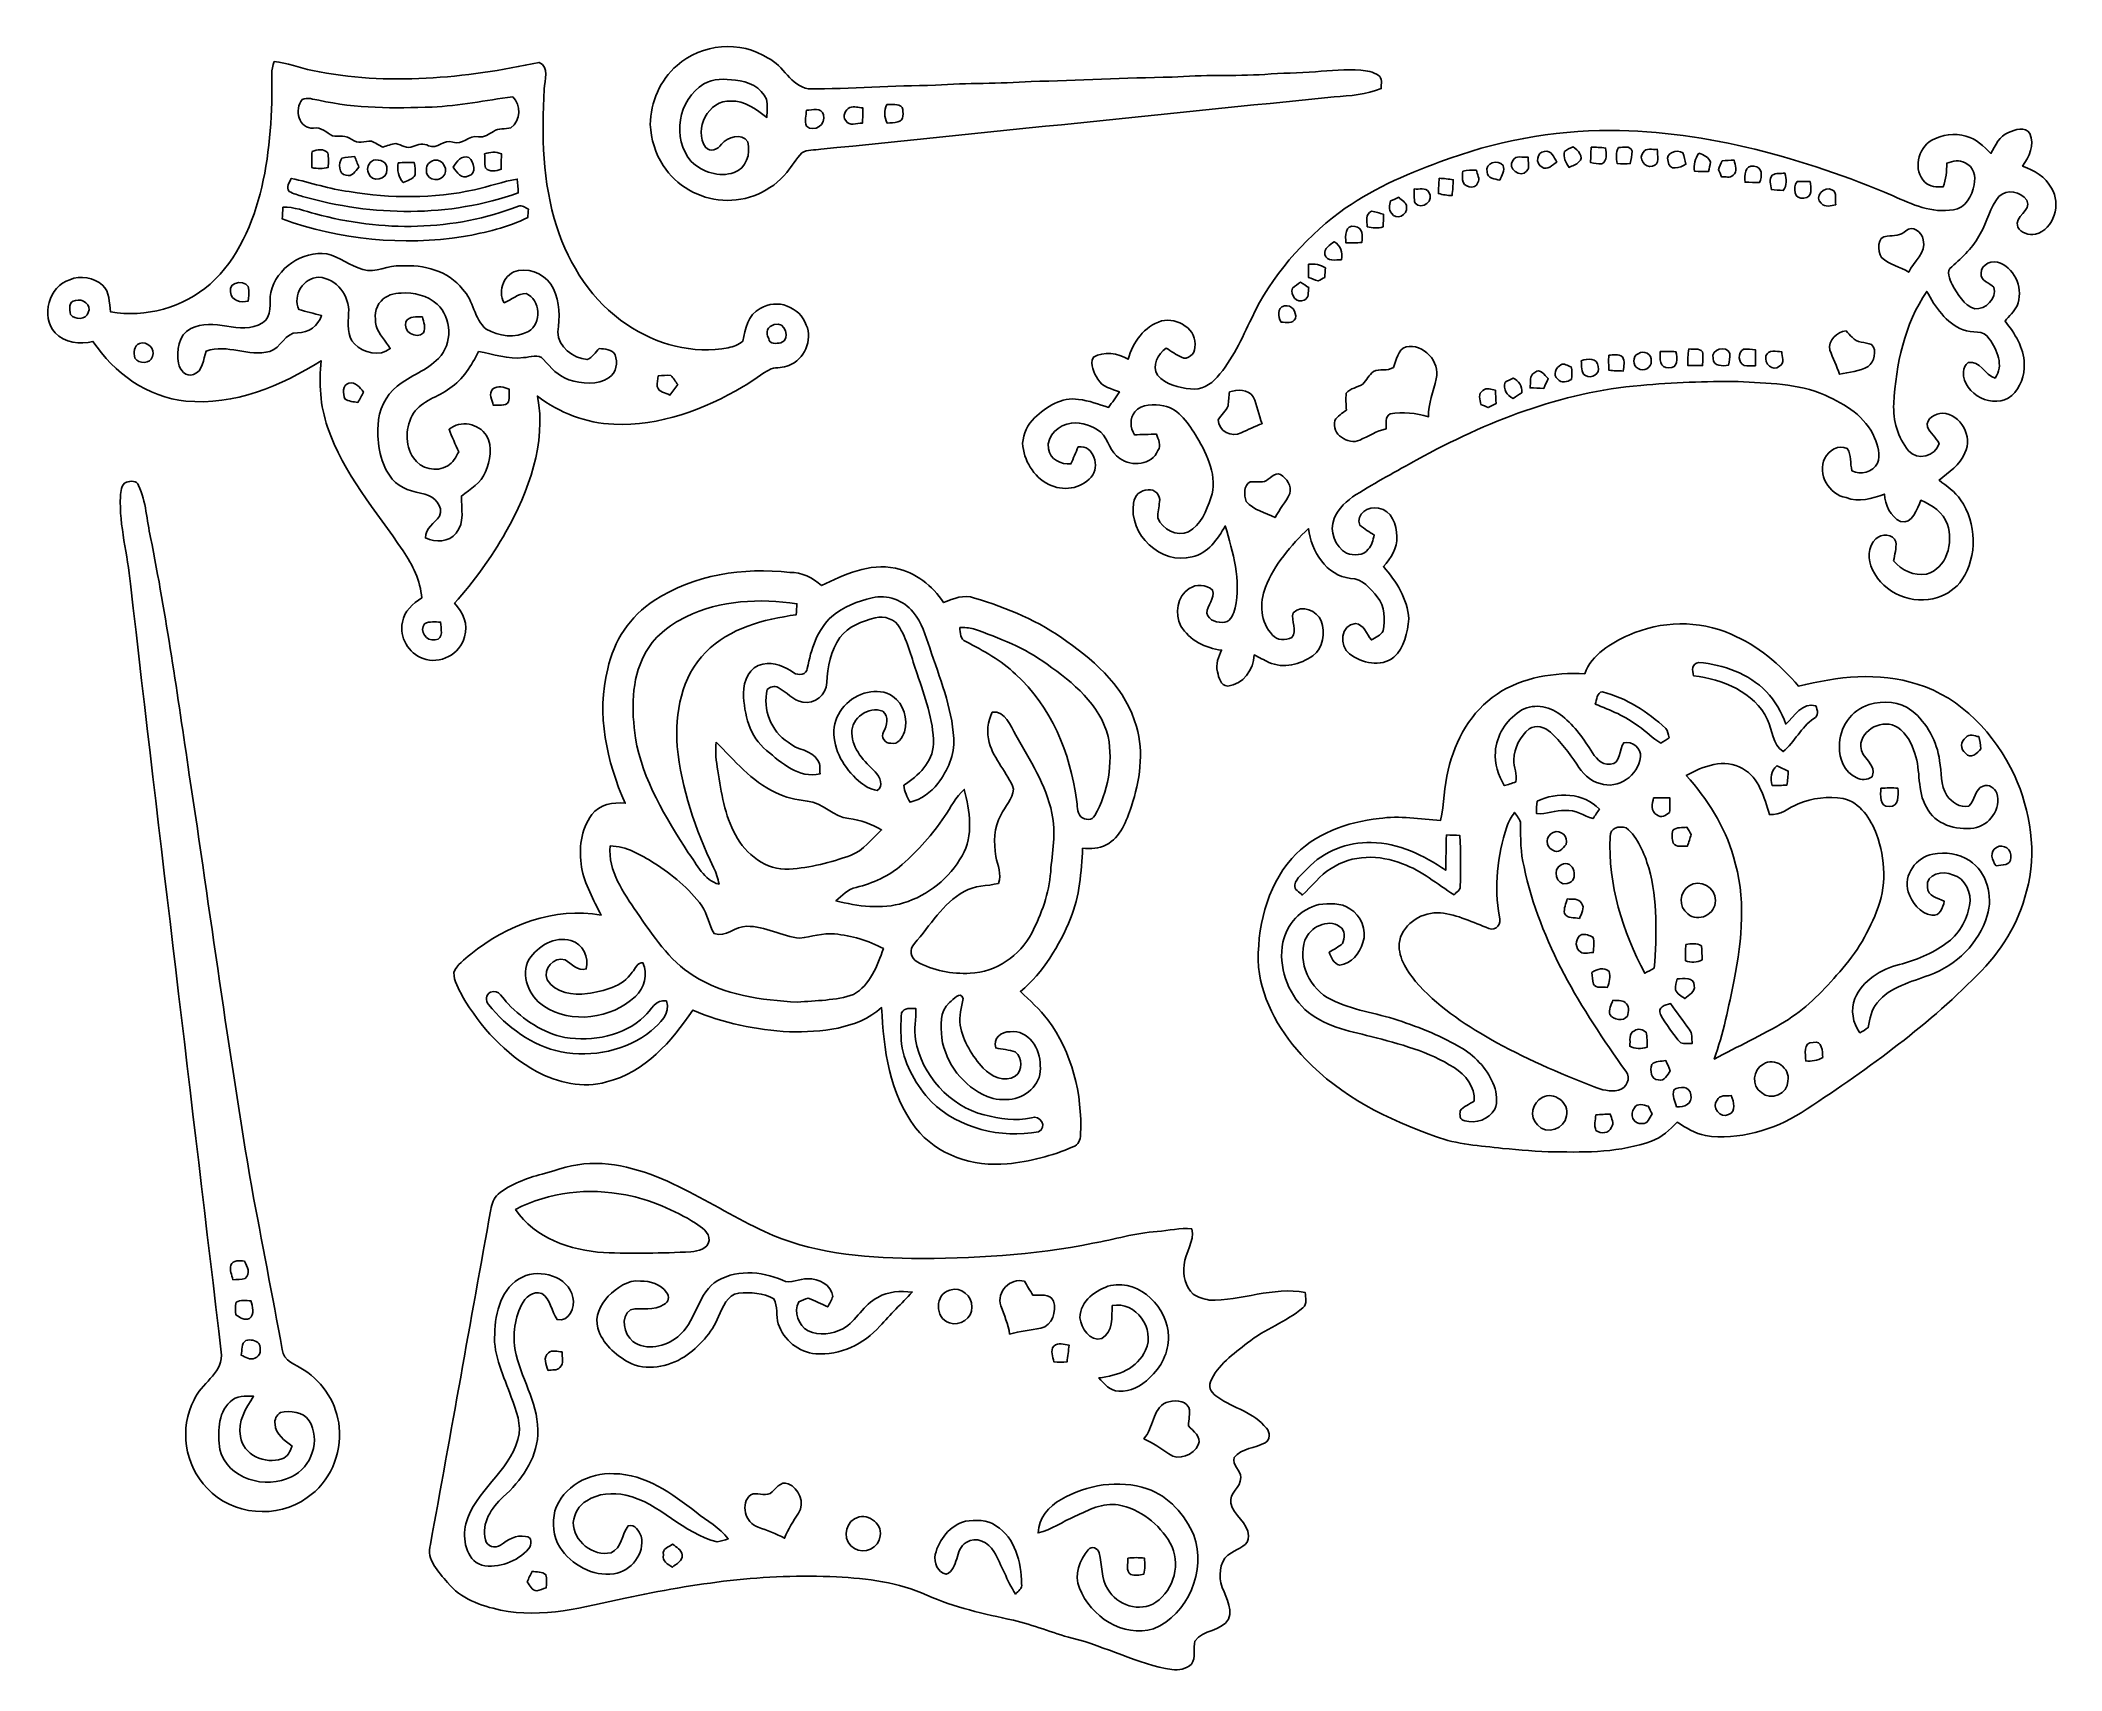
# Model space of a CAD drawing. Header units: centimetres. Extents: x -13.4 to 13.4, y -10.8 to 10.8.
import ezdxf

# ---------------------------------------------------------------- set-up
doc = ezdxf.new("R2010")
doc.units = ezdxf.units.CM
doc.header["$MEASUREMENT"] = 0
doc.layers.add('Camada 1', color=7, linetype='Continuous')

msp = doc.modelspace()

# ---------------------------------------------------------------- linework, layer by layer
at = {"layer": 'Camada 1', "color": 156}
for points, knots in [([(-4.94665, 10.48561), (-4.6228, 10.77983), (-4.10598, 10.81758), (-3.73803, 10.58333), (-3.73803, 10.58333), (-3.53201, 10.48173), (-3.4417, 10.21855), (-3.20286, 10.17446), (-3.20286, 10.17446), (-2.64054, 10.1734), (-2.07963, 10.21997), (-1.51694, 10.22244), (-1.51694, 10.22244), (-1.09466, 10.25913), (-0.66957, 10.23725), (-0.24694, 10.27288), (-0.24694, 10.27288), (0.37677, 10.28453), (0.99942, 10.32157), (1.62312, 10.33004), (1.62312, 10.33004), (2.03376, 10.36284), (2.44651, 10.34415), (2.8575, 10.36496), (2.8575, 10.36496), (3.07939, 10.39071), (3.30341, 10.38048), (3.52602, 10.40059), (3.52602, 10.40059), (3.72604, 10.42211), (3.92782, 10.43552), (4.12925, 10.42246), (4.12925, 10.42246), (4.20828, 10.41223), (4.29541, 10.40447), (4.36174, 10.35473), (4.36174, 10.35473), (4.42348, 10.31839), (4.3949, 10.23796), (4.4016, 10.17905), (4.4016, 10.17905), (4.2037, 10.0972), (3.98744, 10.08203), (3.77613, 10.07004), (3.77613, 10.07004), (1.50424, 9.8365), (-0.76799, 9.60543), (-3.03988, 9.37259), (-3.03988, 9.37259), (-3.12313, 9.35955), (-3.21839, 9.37542), (-3.29035, 9.32356), (-3.29035, 9.32356), (-3.36868, 9.2463), (-3.42229, 9.14893), (-3.49108, 9.06391), (-3.49108, 9.06391), (-3.69429, 8.81556), (-4.02025, 8.67375), (-4.34057, 8.69597), (-4.34057, 8.69597), (-4.65596, 8.71573), (-4.96147, 8.88858), (-5.13115, 9.1567), (-5.13115, 9.1567), (-5.23769, 9.31757), (-5.29201, 9.50948), (-5.30365, 9.70068), (-5.30365, 9.70068), (-5.29907, 9.99596), (-5.17455, 10.29335), (-4.94665, 10.48561)], [0, 0, 0, 0, 0.05263158, 0.05263158, 0.05263158, 0.05263158, 0.10526316, 0.10526316, 0.10526316, 0.10526316, 0.15789474, 0.15789474, 0.15789474, 0.15789474, 0.21052632, 0.21052632, 0.21052632, 0.21052632, 0.26315789, 0.26315789, 0.26315789, 0.26315789, 0.31578947, 0.31578947, 0.31578947, 0.31578947, 0.36842105, 0.36842105, 0.36842105, 0.36842105, 0.42105263, 0.42105263, 0.42105263, 0.42105263, 0.47368421, 0.47368421, 0.47368421, 0.47368421, 0.52631579, 0.52631579, 0.52631579, 0.52631579, 0.57894737, 0.57894737, 0.57894737, 0.57894737, 0.63157895, 0.63157895, 0.63157895, 0.63157895, 0.68421053, 0.68421053, 0.68421053, 0.68421053, 0.73684211, 0.73684211, 0.73684211, 0.73684211, 0.78947368, 0.78947368, 0.78947368, 0.78947368, 0.84210526, 0.84210526, 0.84210526, 0.84210526, 0.89473684, 0.89473684, 0.89473684, 0.89473684, 1, 1, 1, 1]), ([(-10.29793, 10.53676), (-10.12224, 10.52371), (-9.95962, 10.45033), (-9.78746, 10.41893), (-9.78746, 10.41893), (-8.79333, 10.20938), (-7.76286, 10.31769), (-6.77862, 10.52512), (-6.77862, 10.52512), (-6.63434, 10.46021), (-6.7063, 10.29264), (-6.71125, 10.17269), (-6.71125, 10.17269), (-6.74546, 9.56098), (-6.737, 8.93303), (-6.54368, 8.34531), (-6.54368, 8.34531), (-6.37962, 7.83166), (-6.06989, 7.34942), (-5.61481, 7.04814), (-5.61481, 7.04814), (-5.22464, 6.7832), (-4.73499, 6.64915), (-4.26685, 6.73629), (-4.26685, 6.73629), (-4.20017, 6.75745), (-4.12608, 6.77474), (-4.07423, 6.82483), (-4.07423, 6.82483), (-4.0393, 6.9857), (-4.00967, 7.17937), (-3.84245, 7.25874), (-3.84245, 7.25874), (-3.62654, 7.40021), (-3.31364, 7.27991), (-3.23215, 7.04037), (-3.23215, 7.04037), (-3.14359, 6.84035), (-3.25966, 6.5793), (-3.46357, 6.50346), (-3.46357, 6.50346), (-3.53871, 6.47488), (-3.6202, 6.47629), (-3.69817, 6.46077), (-3.69817, 6.46077), (-3.82939, 6.39375), (-3.94053, 6.29391), (-4.06964, 6.22299), (-4.06964, 6.22299), (-4.58786, 5.92067), (-5.17842, 5.69348), (-5.78767, 5.72487), (-5.78767, 5.72487), (-6.15421, 5.7351), (-6.50875, 5.87728), (-6.80013, 6.09635), (-6.80013, 6.09635), (-6.67878, 5.46698), (-6.91727, 4.83588), (-7.22066, 4.29365), (-7.22066, 4.29365), (-7.41291, 3.95569), (-7.64187, 3.63889), (-7.9001, 3.34856), (-7.9001, 3.34856), (-7.79638, 3.22686), (-7.7096, 3.06317), (-7.76958, 2.90054), (-7.76958, 2.90054), (-7.82214, 2.66805), (-8.09942, 2.53012), (-8.31885, 2.61443), (-8.31885, 2.61443), (-8.50935, 2.68145), (-8.63917, 2.89524), (-8.59296, 3.09562), (-8.59296, 3.09562), (-8.57037, 3.24061), (-8.45466, 3.34432), (-8.33649, 3.41806), (-8.33649, 3.41806), (-8.35307, 3.64701), (-8.45714, 3.85692), (-8.58555, 4.04318), (-8.58555, 4.04318), (-8.94256, 4.57446), (-9.38141, 5.06835), (-9.58567, 5.68571), (-9.58567, 5.68571), (-9.68833, 5.96793), (-9.69997, 6.26991), (-9.67387, 6.56624), (-9.67387, 6.56624), (-10.20374, 6.22935), (-10.82815, 5.96759), (-11.46704, 6.03179), (-11.46704, 6.03179), (-11.97786, 6.08012), (-12.42306, 6.40184), (-12.70105, 6.82201), (-12.70105, 6.82201), (-12.87462, 6.77474), (-13.07465, 6.80895), (-13.20482, 6.93807), (-13.20482, 6.93807), (-13.39885, 7.1568), (-13.28701, 7.55509), (-13.00832, 7.64222), (-13.00832, 7.64222), (-12.86439, 7.70395), (-12.69118, 7.67045), (-12.5737, 7.56954), (-12.5737, 7.56954), (-12.47598, 7.47959), (-12.48833, 7.33495), (-12.46716, 7.2143), (-12.46716, 7.2143), (-12.00326, 7.13527), (-11.49914, 7.26792), (-11.14707, 7.58437), (-11.14707, 7.58437), (-10.77242, 7.91491), (-10.57592, 8.3954), (-10.45986, 8.87059), (-10.45986, 8.87059), (-10.34803, 9.36271), (-10.31875, 9.86966), (-10.32792, 10.37272), (-10.32792, 10.37272), (-10.32898, 10.42916), (-10.31346, 10.48314), (-10.29793, 10.53676)], [0, 0, 0, 0, 0.02941176, 0.02941176, 0.02941176, 0.02941176, 0.05882353, 0.05882353, 0.05882353, 0.05882353, 0.08823529, 0.08823529, 0.08823529, 0.08823529, 0.11764706, 0.11764706, 0.11764706, 0.11764706, 0.14705882, 0.14705882, 0.14705882, 0.14705882, 0.17647059, 0.17647059, 0.17647059, 0.17647059, 0.20588235, 0.20588235, 0.20588235, 0.20588235, 0.23529412, 0.23529412, 0.23529412, 0.23529412, 0.26470588, 0.26470588, 0.26470588, 0.26470588, 0.29411765, 0.29411765, 0.29411765, 0.29411765, 0.32352941, 0.32352941, 0.32352941, 0.32352941, 0.35294118, 0.35294118, 0.35294118, 0.35294118, 0.38235294, 0.38235294, 0.38235294, 0.38235294, 0.41176471, 0.41176471, 0.41176471, 0.41176471, 0.44117647, 0.44117647, 0.44117647, 0.44117647, 0.47058824, 0.47058824, 0.47058824, 0.47058824, 0.5, 0.5, 0.5, 0.5, 0.52941176, 0.52941176, 0.52941176, 0.52941176, 0.55882353, 0.55882353, 0.55882353, 0.55882353, 0.58823529, 0.58823529, 0.58823529, 0.58823529, 0.61764706, 0.61764706, 0.61764706, 0.61764706, 0.64705882, 0.64705882, 0.64705882, 0.64705882, 0.67647059, 0.67647059, 0.67647059, 0.67647059, 0.70588235, 0.70588235, 0.70588235, 0.70588235, 0.73529412, 0.73529412, 0.73529412, 0.73529412, 0.76470588, 0.76470588, 0.76470588, 0.76470588, 0.79411765, 0.79411765, 0.79411765, 0.79411765, 0.82352941, 0.82352941, 0.82352941, 0.82352941, 0.85294118, 0.85294118, 0.85294118, 0.85294118, 0.88235294, 0.88235294, 0.88235294, 0.88235294, 0.91176471, 0.91176471, 0.91176471, 0.91176471, 0.94117647, 0.94117647, 0.94117647, 0.94117647, 1, 1, 1, 1]), ([(-4.59281, 10.23972), (-4.59281, 10.23972), (-4.59281, 10.23972), (-4.59281, 10.23972), (-4.59281, 10.23972), (-4.9343, 10.03617), (-5.01967, 9.51123), (-4.75862, 9.21103), (-4.75862, 9.21103), (-4.61398, 9.06815), (-4.38643, 8.99759), (-4.19064, 9.06321), (-4.19064, 9.06321), (-4.02731, 9.1193), (-3.96945, 9.31474), (-4.00685, 9.46996), (-4.00685, 9.46996), (-4.09151, 9.59802), (-4.27708, 9.53946), (-4.35926, 9.43856), (-4.35926, 9.43856), (-4.40336, 9.3733), (-4.51167, 9.32285), (-4.56812, 9.40046), (-4.56812, 9.40046), (-4.73109, 9.63612), (-4.53073, 10.03265), (-4.23403, 10.01218), (-4.23403, 10.01218), (-4.04812, 10.01994), (-3.89536, 9.90211), (-3.75496, 9.79628), (-3.75496, 9.79628), (-3.75355, 9.87601), (-3.74085, 9.9575), (-3.75884, 10.03582), (-3.75884, 10.03582), (-3.82798, 10.19739), (-4.00861, 10.27359), (-4.17335, 10.29193), (-4.17335, 10.29193), (-4.31305, 10.30498), (-4.46792, 10.31733), (-4.59281, 10.23972)], [0, 0, 0, 0, 0.08333333, 0.08333333, 0.08333333, 0.08333333, 0.16666667, 0.16666667, 0.16666667, 0.16666667, 0.25, 0.25, 0.25, 0.25, 0.33333333, 0.33333333, 0.33333333, 0.33333333, 0.41666667, 0.41666667, 0.41666667, 0.41666667, 0.5, 0.5, 0.5, 0.5, 0.58333333, 0.58333333, 0.58333333, 0.58333333, 0.66666667, 0.66666667, 0.66666667, 0.66666667, 0.75, 0.75, 0.75, 0.75, 0.83333333, 0.83333333, 0.83333333, 0.83333333, 1, 1, 1, 1]), ([(-9.92328, 10.03299), (-9.92328, 10.03299), (-9.92328, 10.03299), (-9.92328, 10.03299), (-9.92328, 10.03299), (-10.0337, 9.90635), (-9.96879, 9.63365), (-9.77229, 9.65481), (-9.77229, 9.65481), (-9.67104, 9.67422), (-9.60331, 9.59237), (-9.52182, 9.5504), (-9.52182, 9.5504), (-9.43433, 9.5444), (-9.33908, 9.56239), (-9.26535, 9.50207), (-9.26535, 9.50207), (-9.1895, 9.43927), (-9.09284, 9.48372), (-9.00535, 9.47878), (-9.00535, 9.47878), (-8.95208, 9.45938), (-8.9041, 9.42798), (-8.85436, 9.40117), (-8.85436, 9.40117), (-8.79722, 9.41846), (-8.74148, 9.44386), (-8.68151, 9.44845), (-8.68151, 9.44845), (-8.60671, 9.43222), (-8.53158, 9.37012), (-8.45361, 9.40999), (-8.45361, 9.40999), (-8.38693, 9.44033), (-8.31391, 9.45373), (-8.24512, 9.41987), (-8.24512, 9.41987), (-8.13329, 9.3666), (-8.03944, 9.51159), (-7.92339, 9.46573), (-7.92339, 9.46573), (-7.79709, 9.41916), (-7.71031, 9.56451), (-7.58506, 9.53981), (-7.58506, 9.53981), (-7.50817, 9.52641), (-7.44573, 9.57015), (-7.3854, 9.61036), (-7.3854, 9.61036), (-7.31838, 9.66257), (-7.22841, 9.63365), (-7.15222, 9.65835), (-7.15222, 9.65835), (-7.02415, 9.75395), (-7.01428, 9.96102), (-7.12964, 10.07039), (-7.12964, 10.07039), (-7.48488, 10.01888), (-7.83978, 9.95257), (-8.19925, 9.93281), (-8.19925, 9.93281), (-8.70126, 9.91517), (-9.2082, 9.9134), (-9.70103, 10.02383), (-9.70103, 10.02383), (-9.773, 10.03158), (-9.85485, 10.07004), (-9.92328, 10.03299)], [0, 0, 0, 0, 0.05555556, 0.05555556, 0.05555556, 0.05555556, 0.11111111, 0.11111111, 0.11111111, 0.11111111, 0.16666667, 0.16666667, 0.16666667, 0.16666667, 0.22222222, 0.22222222, 0.22222222, 0.22222222, 0.27777778, 0.27777778, 0.27777778, 0.27777778, 0.33333333, 0.33333333, 0.33333333, 0.33333333, 0.38888889, 0.38888889, 0.38888889, 0.38888889, 0.44444444, 0.44444444, 0.44444444, 0.44444444, 0.5, 0.5, 0.5, 0.5, 0.55555556, 0.55555556, 0.55555556, 0.55555556, 0.61111111, 0.61111111, 0.61111111, 0.61111111, 0.66666667, 0.66666667, 0.66666667, 0.66666667, 0.72222222, 0.72222222, 0.72222222, 0.72222222, 0.77777778, 0.77777778, 0.77777778, 0.77777778, 0.83333333, 0.83333333, 0.83333333, 0.83333333, 0.88888889, 0.88888889, 0.88888889, 0.88888889, 1, 1, 1, 1]), ([(-3.22757, 9.89259), (-3.22757, 9.89259), (-3.22757, 9.89259), (-3.22757, 9.89259), (-3.22757, 9.89259), (-3.23673, 9.82309), (-3.2572, 9.74865), (-3.22791, 9.68057), (-3.22791, 9.68057), (-3.12773, 9.58673), (-2.96157, 9.70455), (-3.00496, 9.8305), (-3.00496, 9.8305), (-3.02789, 9.93281), (-3.15348, 9.89259), (-3.22757, 9.89259)], [0, 0, 0, 0, 0.2, 0.2, 0.2, 0.2, 0.4, 0.4, 0.4, 0.4, 0.6, 0.6, 0.6, 0.6, 1, 1, 1, 1]), ([(-2.65465, 9.92928), (-2.65465, 9.92928), (-2.65465, 9.92928), (-2.65465, 9.92928), (-2.65465, 9.92928), (-2.7111, 9.89047), (-2.76119, 9.81604), (-2.70722, 9.75324), (-2.70722, 9.75324), (-2.66276, 9.67245), (-2.55939, 9.7215), (-2.48673, 9.71832), (-2.48673, 9.71832), (-2.4825, 9.7857), (-2.48072, 9.85343), (-2.48002, 9.92081), (-2.48002, 9.92081), (-2.53787, 9.92751), (-2.59679, 9.94339), (-2.65465, 9.92928)], [0, 0, 0, 0, 0.16666667, 0.16666667, 0.16666667, 0.16666667, 0.33333333, 0.33333333, 0.33333333, 0.33333333, 0.5, 0.5, 0.5, 0.5, 0.66666667, 0.66666667, 0.66666667, 0.66666667, 1, 1, 1, 1]), ([(-2.16358, 9.96597), (-2.16358, 9.96597), (-2.16358, 9.96597), (-2.16358, 9.96597), (-2.16358, 9.96597), (-2.20203, 9.88447), (-2.19779, 9.80052), (-2.15864, 9.72043), (-2.15864, 9.72043), (-2.11101, 9.7229), (-2.06375, 9.72784), (-2.01648, 9.73525), (-2.01648, 9.73525), (-1.92829, 9.75112), (-1.94344, 9.86296), (-1.95686, 9.92857), (-1.95686, 9.92857), (-2.01153, 9.98431), (-2.09408, 9.9642), (-2.16358, 9.96597)], [0, 0, 0, 0, 0.16666667, 0.16666667, 0.16666667, 0.16666667, 0.33333333, 0.33333333, 0.33333333, 0.33333333, 0.5, 0.5, 0.5, 0.5, 0.66666667, 0.66666667, 0.66666667, 0.66666667, 1, 1, 1, 1]), ([(5.17983, 9.20467), (5.90161, 9.47807), (6.67137, 9.62589), (7.44361, 9.62307), (7.44361, 9.62307), (8.74006, 9.61813), (10.00724, 9.25265), (11.1954, 8.75629), (11.1954, 8.75629), (11.44447, 8.63987), (11.71363, 8.51958), (11.99549, 8.57002), (11.99549, 8.57002), (12.15707, 8.58837), (12.24455, 8.7577), (12.27067, 8.90198), (12.27067, 8.90198), (12.29995, 9.01135), (12.26467, 9.14823), (12.15036, 9.19198), (12.15036, 9.19198), (12.07628, 9.24418), (11.98774, 9.21066), (11.91012, 9.19021), (11.91012, 9.19021), (11.9059, 9.08261), (11.89989, 8.97395), (11.85969, 8.87236), (11.85969, 8.87236), (11.77466, 8.87306), (11.68011, 8.87024), (11.61732, 8.93726), (11.61732, 8.93726), (11.4575, 9.09355), (11.52243, 9.38494), (11.70834, 9.49184), (11.70834, 9.49184), (11.84451, 9.56839), (12.01278, 9.59343), (12.16342, 9.54546), (12.16342, 9.54546), (12.29924, 9.51476), (12.39979, 9.41246), (12.49469, 9.31757), (12.49469, 9.31757), (12.55465, 9.42199), (12.60651, 9.54933), (12.72821, 9.59555), (12.72821, 9.59555), (12.81535, 9.62871), (12.94835, 9.68622), (13.00902, 9.58038), (13.00902, 9.58038), (13.08169, 9.43362), (13.00127, 9.27135), (12.91412, 9.15034), (12.91412, 9.15034), (13.06724, 9.09355), (13.22139, 9.00782), (13.29725, 8.85578), (13.29725, 8.85578), (13.43235, 8.64763), (13.33217, 8.3132), (13.08488, 8.24512), (13.08488, 8.24512), (13.00161, 8.23136), (12.88696, 8.25958), (12.85168, 8.34107), (12.85168, 8.34107), (12.79243, 8.48501), (13.04536, 8.55203), (12.96987, 8.69561), (12.96987, 8.69561), (12.8912, 8.81062), (12.70316, 8.85295), (12.60122, 8.74394), (12.60122, 8.74394), (12.47352, 8.60601), (12.44847, 8.4088), (12.35287, 8.25112), (12.35287, 8.25112), (12.26572, 8.07543), (12.11932, 7.94314), (11.97609, 7.81368), (11.97609, 7.81368), (11.89143, 7.75545), (11.94752, 7.64892), (11.98104, 7.57731), (11.98104, 7.57731), (12.05052, 7.44926), (12.13379, 7.30496), (12.27949, 7.25523), (12.27949, 7.25523), (12.41989, 7.24146), (12.5804, 7.39668), (12.53277, 7.54097), (12.53277, 7.54097), (12.47668, 7.60306), (12.35251, 7.62458), (12.36274, 7.72653), (12.36274, 7.72653), (12.36062, 7.84965), (12.51902, 7.91174), (12.62027, 7.862), (12.62027, 7.862), (12.82841, 7.77275), (12.92859, 7.50322), (12.84076, 7.2965), (12.84076, 7.2965), (12.803, 7.21747), (12.73703, 7.15751), (12.68129, 7.09224), (12.68129, 7.09224), (12.81007, 6.92962), (12.93424, 6.74158), (12.936, 6.52638), (12.936, 6.52638), (12.94411, 6.3708), (12.88591, 6.20994), (12.77055, 6.10376), (12.77055, 6.10376), (12.53842, 5.9069), (12.12037, 6.11681), (12.12919, 6.41772), (12.12919, 6.41772), (12.12639, 6.46782), (12.15495, 6.51369), (12.19376, 6.54261), (12.19376, 6.54261), (12.35039, 6.57577), (12.41248, 6.3768), (12.549, 6.33552), (12.549, 6.33552), (12.67213, 6.50063), (12.57406, 6.71089), (12.4721, 6.85906), (12.4721, 6.85906), (12.40189, 6.98641), (12.23892, 6.9275), (12.12461, 6.97511), (12.12461, 6.97511), (11.89743, 7.06542), (11.75525, 7.28027), (11.64342, 7.48663), (11.64342, 7.48663), (11.34533, 7.04956), (11.23385, 6.5165), (11.20493, 5.99651), (11.20493, 5.99651), (11.19046, 5.77427), (11.25889, 5.54426), (11.40142, 5.37209), (11.40142, 5.37209), (11.51078, 5.23239), (11.76231, 5.30119), (11.80606, 5.4677), (11.80606, 5.4677), (11.76479, 5.54884), (11.68822, 5.6067), (11.65083, 5.68959), (11.65083, 5.68959), (11.6279, 5.80284), (11.75948, 5.86458), (11.85298, 5.87021), (11.85298, 5.87021), (12.09392, 5.8547), (12.25902, 5.558), (12.14895, 5.34458), (12.14895, 5.34458), (12.08617, 5.1823), (11.93658, 5.08494), (11.80606, 4.98157), (11.80606, 4.98157), (11.90695, 4.90149), (12.01844, 4.82917), (12.09216, 4.72015), (12.09216, 4.72015), (12.30558, 4.41113), (12.31935, 3.97369), (12.10944, 3.65901), (12.10944, 3.65901), (12.03537, 3.544), (11.91472, 3.46709), (11.78736, 3.42406), (11.78736, 3.42406), (11.46104, 3.31716), (11.06628, 3.47698), (10.92305, 3.79306), (10.92305, 3.79306), (10.85497, 3.92112), (10.85744, 4.09821), (10.9661, 4.2037), (10.9661, 4.2037), (11.04053, 4.27319), (11.19786, 4.27036), (11.23421, 4.16136), (11.23421, 4.16136), (11.23984, 4.07634), (11.21657, 3.99274), (11.20281, 3.90947), (11.20281, 3.90947), (11.30687, 3.78319), (11.47409, 3.70382), (11.63884, 3.7352), (11.63884, 3.7352), (11.91012, 3.80753), (11.99727, 4.15325), (11.91612, 4.39313), (11.91612, 4.39313), (11.86356, 4.55507), (11.71434, 4.65067), (11.56582, 4.71382), (11.56582, 4.71382), (11.5083, 4.60162), (11.45962, 4.38962), (11.29312, 4.43159), (11.29312, 4.43159), (11.15625, 4.49896), (11.09345, 4.65172), (11.08075, 4.79602), (11.08075, 4.79602), (10.91881, 4.73321), (10.74032, 4.68524), (10.57063, 4.75014), (10.57063, 4.75014), (10.34555, 4.78861), (10.18187, 5.06306), (10.29088, 5.27227), (10.29088, 5.27227), (10.34167, 5.37774), (10.4715, 5.45994), (10.5865, 5.39996), (10.5865, 5.39996), (10.64894, 5.31529), (10.62214, 5.20312), (10.6493, 5.1068), (10.6493, 5.1068), (10.76501, 5.0426), (10.92553, 5.09023), (10.98832, 5.20629), (10.98832, 5.20629), (11.02959, 5.31777), (10.9929, 5.43947), (10.94809, 5.54389), (10.94809, 5.54389), (10.83627, 5.824), (10.55899, 5.98945), (10.29616, 6.10729), (10.29616, 6.10729), (9.93245, 6.27203), (9.52675, 6.26497), (9.13729, 6.28967), (9.13729, 6.28967), (8.70584, 6.29532), (8.27405, 6.27627), (7.84472, 6.23817), (7.84472, 6.23817), (6.79202, 6.15456), (5.79261, 5.75556), (4.87398, 5.25215), (4.87398, 5.25215), (4.60304, 5.1008), (4.33, 4.95299), (4.06681, 4.78861), (4.06681, 4.78861), (3.9437, 4.7117), (3.83258, 4.60691), (3.77401, 4.4718), (3.77401, 4.4718), (3.7084, 4.30388), (3.78566, 4.09963), (3.94088, 4.01002), (3.94088, 4.01002), (4.03506, 3.98285), (4.16453, 3.97228), (4.22768, 4.06435), (4.22768, 4.06435), (4.27567, 4.11621), (4.29048, 4.18641), (4.30776, 4.25272), (4.30776, 4.25272), (4.24427, 4.29541), (4.17653, 4.33246), (4.11833, 4.38219), (4.11833, 4.38219), (4.05482, 4.53107), (4.23192, 4.64714), (4.36491, 4.60833), (4.36491, 4.60833), (4.5413, 4.58435), (4.60657, 4.38714), (4.60869, 4.23298), (4.60869, 4.23298), (4.61856, 4.07846), (4.52754, 3.94475), (4.43018, 3.8347), (4.43018, 3.8347), (4.59809, 3.63819), (4.75226, 3.40571), (4.76673, 3.14006), (4.76673, 3.14006), (4.75014, 2.95804), (4.70958, 2.75624), (4.566, 2.62995), (4.566, 2.62995), (4.39454, 2.49414), (4.14231, 2.55198), (3.9811, 2.67545), (3.9811, 2.67545), (3.84174, 2.77953), (3.85903, 3.06175), (4.0587, 3.07939), (4.0587, 3.07939), (4.17264, 3.06246), (4.20687, 2.93933), (4.26931, 2.86032), (4.26931, 2.86032), (4.32505, 2.89382), (4.39278, 2.92028), (4.42489, 2.98097), (4.42489, 2.98097), (4.45169, 3.13265), (4.45206, 3.30658), (4.34869, 3.43146), (4.34869, 3.43146), (4.25662, 3.54224), (4.15254, 3.6777), (3.99413, 3.67736), (3.99413, 3.67736), (3.6703, 3.71333), (3.47274, 4.04106), (3.43358, 4.33916), (3.43358, 4.33916), (3.20392, 4.11339), (2.97956, 3.86432), (2.86315, 3.55917), (2.86315, 3.55917), (2.78095, 3.35138), (2.79576, 3.09104), (2.95839, 2.92522), (2.95839, 2.92522), (3.01554, 2.84585), (3.13443, 2.85784), (3.2138, 2.89277), (3.2138, 2.89277), (3.29564, 2.98662), (3.19792, 3.11185), (3.23215, 3.21944), (3.23215, 3.21944), (3.34856, 3.33657), (3.54471, 3.25013), (3.60257, 3.11431), (3.60257, 3.11431), (3.65972, 2.95697), (3.63536, 2.75201), (3.49074, 2.649), (3.49074, 2.649), (3.32775, 2.53188), (3.09879, 2.47543), (2.91007, 2.56292), (2.91007, 2.56292), (2.84302, 2.59291), (2.77953, 2.62995), (2.71392, 2.66206), (2.71392, 2.66206), (2.70686, 2.46203), (2.56892, 2.27365), (2.3629, 2.24683), (2.3629, 2.24683), (2.26342, 2.2546), (2.24579, 2.36044), (2.22708, 2.4384), (2.22708, 2.4384), (2.19499, 2.53787), (2.24579, 2.6356), (2.28211, 2.72591), (2.28211, 2.72591), (2.06728, 2.74708), (1.85596, 2.85925), (1.74059, 3.04482), (1.74059, 3.04482), (1.65452, 3.2064), (1.69192, 3.43958), (1.85242, 3.54188), (1.85242, 3.54188), (1.94451, 3.60715), (2.07785, 3.5955), (2.16146, 3.52107), (2.16146, 3.52107), (2.19463, 3.40995), (2.08808, 3.32246), (2.08421, 3.21486), (2.08421, 3.21486), (2.10889, 3.11326), (2.23378, 3.08327), (2.32516, 3.09491), (2.32516, 3.09491), (2.41158, 3.11326), (2.44052, 3.21062), (2.46308, 3.28436), (2.46308, 3.28436), (2.54141, 3.65266), (2.43592, 4.02237), (2.32903, 4.37337), (2.32903, 4.37337), (2.2299, 4.19698), (2.10043, 4.00897), (1.88911, 3.9638), (1.88911, 3.9638), (1.47637, 3.8481), (1.04598, 4.26402), (1.1123, 4.67783), (1.1123, 4.67783), (1.12253, 4.7759), (1.20509, 4.85386), (1.30457, 4.85315), (1.30457, 4.85315), (1.391, 4.86833), (1.47742, 4.78048), (1.45732, 4.69406), (1.45732, 4.69406), (1.45133, 4.62244), (1.43228, 4.55188), (1.43298, 4.4792), (1.43298, 4.4792), (1.49859, 4.32927), (1.68451, 4.22697), (1.8436, 4.29472), (1.8436, 4.29472), (2.00483, 4.38962), (2.08104, 4.57622), (2.14066, 4.74451), (2.14066, 4.74451), (2.23378, 5.02673), (2.09337, 5.31176), (1.95438, 5.55201), (1.95438, 5.55201), (1.84538, 5.72275), (1.72685, 5.92559), (1.51236, 5.96969), (1.51236, 5.96969), (1.38324, 5.98874), (1.22307, 5.9951), (1.12888, 5.88892), (1.12888, 5.88892), (1.05657, 5.79861), (1.06961, 5.67796), (1.12465, 5.58305), (1.12465, 5.58305), (1.22237, 5.58623), (1.32009, 5.59082), (1.41781, 5.59045), (1.41781, 5.59045), (1.44039, 5.52167), (1.48412, 5.44264), (1.43686, 5.3735), (1.43686, 5.3735), (1.35536, 5.18089), (1.08725, 5.15408), (0.93098, 5.26873), (0.93098, 5.26873), (0.80432, 5.35057), (0.77893, 5.5132), (0.67944, 5.61798), (0.67944, 5.61798), (0.56656, 5.69841), (0.42791, 5.75839), (0.2868, 5.73863), (0.2868, 5.73863), (0.12381, 5.71746), (-0.04339, 5.57494), (-0.01798, 5.3975), (-0.01798, 5.3975), (0.00141, 5.2585), (0.15205, 5.18688), (0.28117, 5.1957), (0.28117, 5.1957), (0.31221, 5.27227), (0.34395, 5.34846), (0.37889, 5.42361), (0.37889, 5.42361), (0.58666, 5.45217), (0.67062, 5.15972), (0.54963, 5.02214), (0.54963, 5.02214), (0.41592, 4.86127), (0.16722, 4.83198), (-0.0141, 4.92441), (-0.0141, 4.92441), (-0.21872, 5.02496), (-0.34571, 5.24722), (-0.35984, 5.47051), (-0.35984, 5.47051), (-0.34924, 5.59788), (-0.29703, 5.72275), (-0.20038, 5.80884), (-0.20038, 5.80884), (-0.04762, 5.9577), (0.1605, 6.08824), (0.38311, 6.05367), (0.38311, 6.05367), (0.51964, 6.03637), (0.65051, 5.9891), (0.78069, 5.94571), (0.78069, 5.94571), (0.82937, 6.01345), (0.87841, 6.08153), (0.92392, 6.15138), (0.92392, 6.15138), (0.82232, 6.19478), (0.69778, 6.21629), (0.63746, 6.31966), (0.63746, 6.31966), (0.58807, 6.40432), (0.52775, 6.5165), (0.57962, 6.61246), (0.57962, 6.61246), (0.71931, 6.69607), (0.90487, 6.66925), (1.03998, 6.586), (1.03998, 6.586), (1.10208, 6.80861), (1.2527, 7.02802), (1.48483, 7.094), (1.48483, 7.094), (1.69192, 7.14798), (1.96814, 6.97793), (1.92687, 6.7437), (1.92687, 6.7437), (1.93111, 6.66009), (1.8302, 6.56872), (1.75012, 6.61175), (1.75012, 6.61175), (1.67815, 6.64598), (1.61361, 6.69325), (1.54481, 6.73276), (1.54481, 6.73276), (1.43298, 6.6548), (1.34972, 6.50134), (1.43228, 6.37258), (1.43228, 6.37258), (1.54164, 6.24981), (1.71272, 6.20854), (1.87006, 6.19159), (1.87006, 6.19159), (2.0073, 6.17326), (2.13465, 6.24945), (2.22284, 6.34824), (2.22284, 6.34824), (2.42746, 6.57577), (2.54776, 6.86118), (2.68111, 7.13281), (2.68111, 7.13281), (2.94216, 7.68948), (3.35915, 8.16397), (3.84632, 8.53474), (3.84632, 8.53474), (4.2499, 8.83038), (4.7117, 9.03464), (5.17983, 9.20467)], [0, 0, 0, 0, 0.0070922, 0.0070922, 0.0070922, 0.0070922, 0.0141844, 0.0141844, 0.0141844, 0.0141844, 0.0212766, 0.0212766, 0.0212766, 0.0212766, 0.02836879, 0.02836879, 0.02836879, 0.02836879, 0.03546099, 0.03546099, 0.03546099, 0.03546099, 0.04255319, 0.04255319, 0.04255319, 0.04255319, 0.04964539, 0.04964539, 0.04964539, 0.04964539, 0.05673759, 0.05673759, 0.05673759, 0.05673759, 0.06382979, 0.06382979, 0.06382979, 0.06382979, 0.07092199, 0.07092199, 0.07092199, 0.07092199, 0.07801418, 0.07801418, 0.07801418, 0.07801418, 0.08510638, 0.08510638, 0.08510638, 0.08510638, 0.09219858, 0.09219858, 0.09219858, 0.09219858, 0.09929078, 0.09929078, 0.09929078, 0.09929078, 0.10638298, 0.10638298, 0.10638298, 0.10638298, 0.11347518, 0.11347518, 0.11347518, 0.11347518, 0.12056738, 0.12056738, 0.12056738, 0.12056738, 0.12765957, 0.12765957, 0.12765957, 0.12765957, 0.13475177, 0.13475177, 0.13475177, 0.13475177, 0.14184397, 0.14184397, 0.14184397, 0.14184397, 0.14893617, 0.14893617, 0.14893617, 0.14893617, 0.15602837, 0.15602837, 0.15602837, 0.15602837, 0.16312057, 0.16312057, 0.16312057, 0.16312057, 0.17021277, 0.17021277, 0.17021277, 0.17021277, 0.17730496, 0.17730496, 0.17730496, 0.17730496, 0.18439716, 0.18439716, 0.18439716, 0.18439716, 0.19148936, 0.19148936, 0.19148936, 0.19148936, 0.19858156, 0.19858156, 0.19858156, 0.19858156, 0.20567376, 0.20567376, 0.20567376, 0.20567376, 0.21276596, 0.21276596, 0.21276596, 0.21276596, 0.21985816, 0.21985816, 0.21985816, 0.21985816, 0.22695035, 0.22695035, 0.22695035, 0.22695035, 0.23404255, 0.23404255, 0.23404255, 0.23404255, 0.24113475, 0.24113475, 0.24113475, 0.24113475, 0.24822695, 0.24822695, 0.24822695, 0.24822695, 0.25531915, 0.25531915, 0.25531915, 0.25531915, 0.26241135, 0.26241135, 0.26241135, 0.26241135, 0.26950355, 0.26950355, 0.26950355, 0.26950355, 0.27659574, 0.27659574, 0.27659574, 0.27659574, 0.28368794, 0.28368794, 0.28368794, 0.28368794, 0.29078014, 0.29078014, 0.29078014, 0.29078014, 0.29787234, 0.29787234, 0.29787234, 0.29787234, 0.30496454, 0.30496454, 0.30496454, 0.30496454, 0.31205674, 0.31205674, 0.31205674, 0.31205674, 0.31914894, 0.31914894, 0.31914894, 0.31914894, 0.32624113, 0.32624113, 0.32624113, 0.32624113, 0.33333333, 0.33333333, 0.33333333, 0.33333333, 0.34042553, 0.34042553, 0.34042553, 0.34042553, 0.34751773, 0.34751773, 0.34751773, 0.34751773, 0.35460993, 0.35460993, 0.35460993, 0.35460993, 0.36170213, 0.36170213, 0.36170213, 0.36170213, 0.36879433, 0.36879433, 0.36879433, 0.36879433, 0.37588652, 0.37588652, 0.37588652, 0.37588652, 0.38297872, 0.38297872, 0.38297872, 0.38297872, 0.39007092, 0.39007092, 0.39007092, 0.39007092, 0.39716312, 0.39716312, 0.39716312, 0.39716312, 0.40425532, 0.40425532, 0.40425532, 0.40425532, 0.41134752, 0.41134752, 0.41134752, 0.41134752, 0.41843972, 0.41843972, 0.41843972, 0.41843972, 0.42553191, 0.42553191, 0.42553191, 0.42553191, 0.43262411, 0.43262411, 0.43262411, 0.43262411, 0.43971631, 0.43971631, 0.43971631, 0.43971631, 0.44680851, 0.44680851, 0.44680851, 0.44680851, 0.45390071, 0.45390071, 0.45390071, 0.45390071, 0.46099291, 0.46099291, 0.46099291, 0.46099291, 0.46808511, 0.46808511, 0.46808511, 0.46808511, 0.4751773, 0.4751773, 0.4751773, 0.4751773, 0.4822695, 0.4822695, 0.4822695, 0.4822695, 0.4893617, 0.4893617, 0.4893617, 0.4893617, 0.4964539, 0.4964539, 0.4964539, 0.4964539, 0.5035461, 0.5035461, 0.5035461, 0.5035461, 0.5106383, 0.5106383, 0.5106383, 0.5106383, 0.5177305, 0.5177305, 0.5177305, 0.5177305, 0.5248227, 0.5248227, 0.5248227, 0.5248227, 0.53191489, 0.53191489, 0.53191489, 0.53191489, 0.53900709, 0.53900709, 0.53900709, 0.53900709, 0.54609929, 0.54609929, 0.54609929, 0.54609929, 0.55319149, 0.55319149, 0.55319149, 0.55319149, 0.56028369, 0.56028369, 0.56028369, 0.56028369, 0.56737589, 0.56737589, 0.56737589, 0.56737589, 0.57446809, 0.57446809, 0.57446809, 0.57446809, 0.58156028, 0.58156028, 0.58156028, 0.58156028, 0.58865248, 0.58865248, 0.58865248, 0.58865248, 0.59574468, 0.59574468, 0.59574468, 0.59574468, 0.60283688, 0.60283688, 0.60283688, 0.60283688, 0.60992908, 0.60992908, 0.60992908, 0.60992908, 0.61702128, 0.61702128, 0.61702128, 0.61702128, 0.62411348, 0.62411348, 0.62411348, 0.62411348, 0.63120567, 0.63120567, 0.63120567, 0.63120567, 0.63829787, 0.63829787, 0.63829787, 0.63829787, 0.64539007, 0.64539007, 0.64539007, 0.64539007, 0.65248227, 0.65248227, 0.65248227, 0.65248227, 0.65957447, 0.65957447, 0.65957447, 0.65957447, 0.66666667, 0.66666667, 0.66666667, 0.66666667, 0.67375887, 0.67375887, 0.67375887, 0.67375887, 0.68085106, 0.68085106, 0.68085106, 0.68085106, 0.68794326, 0.68794326, 0.68794326, 0.68794326, 0.69503546, 0.69503546, 0.69503546, 0.69503546, 0.70212766, 0.70212766, 0.70212766, 0.70212766, 0.70921986, 0.70921986, 0.70921986, 0.70921986, 0.71631206, 0.71631206, 0.71631206, 0.71631206, 0.72340426, 0.72340426, 0.72340426, 0.72340426, 0.73049645, 0.73049645, 0.73049645, 0.73049645, 0.73758865, 0.73758865, 0.73758865, 0.73758865, 0.74468085, 0.74468085, 0.74468085, 0.74468085, 0.75177305, 0.75177305, 0.75177305, 0.75177305, 0.75886525, 0.75886525, 0.75886525, 0.75886525, 0.76595745, 0.76595745, 0.76595745, 0.76595745, 0.77304965, 0.77304965, 0.77304965, 0.77304965, 0.78014184, 0.78014184, 0.78014184, 0.78014184, 0.78723404, 0.78723404, 0.78723404, 0.78723404, 0.79432624, 0.79432624, 0.79432624, 0.79432624, 0.80141844, 0.80141844, 0.80141844, 0.80141844, 0.80851064, 0.80851064, 0.80851064, 0.80851064, 0.81560284, 0.81560284, 0.81560284, 0.81560284, 0.82269504, 0.82269504, 0.82269504, 0.82269504, 0.82978723, 0.82978723, 0.82978723, 0.82978723, 0.83687943, 0.83687943, 0.83687943, 0.83687943, 0.84397163, 0.84397163, 0.84397163, 0.84397163, 0.85106383, 0.85106383, 0.85106383, 0.85106383, 0.85815603, 0.85815603, 0.85815603, 0.85815603, 0.86524823, 0.86524823, 0.86524823, 0.86524823, 0.87234043, 0.87234043, 0.87234043, 0.87234043, 0.87943262, 0.87943262, 0.87943262, 0.87943262, 0.88652482, 0.88652482, 0.88652482, 0.88652482, 0.89361702, 0.89361702, 0.89361702, 0.89361702, 0.90070922, 0.90070922, 0.90070922, 0.90070922, 0.90780142, 0.90780142, 0.90780142, 0.90780142, 0.91489362, 0.91489362, 0.91489362, 0.91489362, 0.92198582, 0.92198582, 0.92198582, 0.92198582, 0.92907801, 0.92907801, 0.92907801, 0.92907801, 0.93617021, 0.93617021, 0.93617021, 0.93617021, 0.94326241, 0.94326241, 0.94326241, 0.94326241, 0.95035461, 0.95035461, 0.95035461, 0.95035461, 0.95744681, 0.95744681, 0.95744681, 0.95744681, 0.96453901, 0.96453901, 0.96453901, 0.96453901, 0.97163121, 0.97163121, 0.97163121, 0.97163121, 0.9787234, 0.9787234, 0.9787234, 0.9787234, 0.9858156, 0.9858156, 0.9858156, 0.9858156, 1, 1, 1, 1]), ([(6.8319, 9.34507), (6.8319, 9.34507), (6.8319, 9.34507), (6.8319, 9.34507), (6.8319, 9.34507), (6.81531, 9.26676), (6.84847, 9.19514), (6.89363, 9.13306), (6.89363, 9.13306), (6.93844, 9.15387), (6.98887, 9.16763), (7.02451, 9.20432), (7.02451, 9.20432), (7.10177, 9.26676), (7.01111, 9.36907), (6.94796, 9.404), (6.94796, 9.404), (6.90703, 9.38883), (6.86822, 9.36907), (6.8319, 9.34507)], [0, 0, 0, 0, 0.16666667, 0.16666667, 0.16666667, 0.16666667, 0.33333333, 0.33333333, 0.33333333, 0.33333333, 0.5, 0.5, 0.5, 0.5, 0.66666667, 0.66666667, 0.66666667, 0.66666667, 1, 1, 1, 1]), ([(7.18677, 9.40082), (7.18677, 9.40082), (7.18677, 9.40082), (7.18677, 9.40082), (7.18677, 9.40082), (7.18326, 9.33273), (7.18114, 9.26465), (7.18007, 9.1962), (7.18007, 9.1962), (7.22911, 9.18809), (7.2785, 9.17645), (7.3293, 9.17786), (7.3293, 9.17786), (7.40657, 9.22266), (7.38786, 9.31474), (7.37799, 9.38847), (7.37799, 9.38847), (7.31448, 9.39905), (7.25028, 9.3994), (7.18677, 9.40082)], [0, 0, 0, 0, 0.16666667, 0.16666667, 0.16666667, 0.16666667, 0.33333333, 0.33333333, 0.33333333, 0.33333333, 0.5, 0.5, 0.5, 0.5, 0.66666667, 0.66666667, 0.66666667, 0.66666667, 1, 1, 1, 1]), ([(7.53356, 9.18316), (7.53356, 9.18316), (7.53356, 9.18316), (7.53356, 9.18316), (7.53356, 9.18316), (7.59107, 9.18068), (7.64892, 9.18068), (7.70712, 9.18316), (7.70712, 9.18316), (7.71735, 9.23783), (7.73041, 9.29216), (7.73289, 9.34755), (7.73289, 9.34755), (7.70502, 9.42869), (7.61434, 9.39799), (7.55085, 9.39482), (7.55085, 9.39482), (7.50851, 9.33061), (7.52333, 9.25407), (7.53356, 9.18316)], [0, 0, 0, 0, 0.16666667, 0.16666667, 0.16666667, 0.16666667, 0.33333333, 0.33333333, 0.33333333, 0.33333333, 0.5, 0.5, 0.5, 0.5, 0.66666667, 0.66666667, 0.66666667, 0.66666667, 1, 1, 1, 1]), ([(7.87717, 9.32991), (7.87717, 9.32991), (7.87717, 9.32991), (7.87717, 9.32991), (7.87717, 9.32991), (7.80732, 9.25935), (7.90222, 9.11083), (7.99994, 9.15), (7.99994, 9.15), (8.10331, 9.16657), (8.06555, 9.29922), (8.0645, 9.37224), (8.0645, 9.37224), (8.00169, 9.36307), (7.91491, 9.39834), (7.87717, 9.32991)], [0, 0, 0, 0, 0.2, 0.2, 0.2, 0.2, 0.4, 0.4, 0.4, 0.4, 0.6, 0.6, 0.6, 0.6, 1, 1, 1, 1]), ([(-9.79311, 9.34402), (-9.79311, 9.34402), (-9.79311, 9.34402), (-9.79311, 9.34402), (-9.79311, 9.34402), (-9.79522, 9.27276), (-9.79522, 9.20115), (-9.79416, 9.12988), (-9.79416, 9.12988), (-9.72255, 9.11225), (-9.64882, 9.11436), (-9.57756, 9.132), (-9.57756, 9.132), (-9.57756, 9.1962), (-9.57086, 9.26112), (-9.5832, 9.32462), (-9.5832, 9.32462), (-9.63929, 9.38776), (-9.72361, 9.36695), (-9.79311, 9.34402)], [0, 0, 0, 0, 0.16666667, 0.16666667, 0.16666667, 0.16666667, 0.33333333, 0.33333333, 0.33333333, 0.33333333, 0.5, 0.5, 0.5, 0.5, 0.66666667, 0.66666667, 0.66666667, 0.66666667, 1, 1, 1, 1]), ([(-9.39694, 9.25617), (-9.39694, 9.25617), (-9.39694, 9.25617), (-9.39694, 9.25617), (-9.39694, 9.25617), (-9.44174, 9.18457), (-9.44774, 9.04346), (-9.3412, 9.02899), (-9.3412, 9.02899), (-9.26182, 9.00112), (-9.21596, 9.08614), (-9.17081, 9.13376), (-9.17081, 9.13376), (-9.18986, 9.18068), (-9.2082, 9.22796), (-9.22655, 9.27487), (-9.22655, 9.27487), (-9.28369, 9.271), (-9.3412, 9.26923), (-9.39694, 9.25617)], [0, 0, 0, 0, 0.16666667, 0.16666667, 0.16666667, 0.16666667, 0.33333333, 0.33333333, 0.33333333, 0.33333333, 0.5, 0.5, 0.5, 0.5, 0.66666667, 0.66666667, 0.66666667, 0.66666667, 1, 1, 1, 1]), ([(-8.97854, 9.22619), (-8.97854, 9.22619), (-8.97854, 9.22619), (-8.97854, 9.22619), (-8.97854, 9.22619), (-9.04451, 9.19444), (-9.07485, 9.12424), (-9.0431, 9.05651), (-9.0431, 9.05651), (-9.01241, 8.92386), (-8.77992, 8.96619), (-8.8018, 9.10307), (-8.8018, 9.10307), (-8.77887, 9.20291), (-8.89881, 9.2463), (-8.97854, 9.22619)], [0, 0, 0, 0, 0.2, 0.2, 0.2, 0.2, 0.4, 0.4, 0.4, 0.4, 0.6, 0.6, 0.6, 0.6, 1, 1, 1, 1]), ([(-8.65187, 9.19339), (-8.65187, 9.19339), (-8.65187, 9.19339), (-8.65187, 9.19339), (-8.65187, 9.19339), (-8.66316, 9.09778), (-8.64869, 9.00324), (-8.58167, 8.92986), (-8.58167, 8.92986), (-8.52699, 8.96055), (-8.45396, 8.97395), (-8.42186, 9.03358), (-8.42186, 9.03358), (-8.42009, 9.0879), (-8.42891, 9.14223), (-8.43632, 9.19585), (-8.43632, 9.19585), (-8.50793, 9.19797), (-8.5799, 9.19691), (-8.65187, 9.19339)], [0, 0, 0, 0, 0.16666667, 0.16666667, 0.16666667, 0.16666667, 0.33333333, 0.33333333, 0.33333333, 0.33333333, 0.5, 0.5, 0.5, 0.5, 0.66666667, 0.66666667, 0.66666667, 0.66666667, 1, 1, 1, 1]), ([(-8.17209, 9.22619), (-8.17209, 9.22619), (-8.17209, 9.22619), (-8.17209, 9.22619), (-8.17209, 9.22619), (-8.22889, 9.21278), (-8.28145, 9.16516), (-8.27334, 9.10201), (-8.27334, 9.10201), (-8.30403, 8.9856), (-8.12306, 8.92844), (-8.05568, 9.00923), (-8.05568, 9.00923), (-7.96889, 9.08473), (-8.05427, 9.25688), (-8.17209, 9.22619)], [0, 0, 0, 0, 0.2, 0.2, 0.2, 0.2, 0.4, 0.4, 0.4, 0.4, 0.6, 0.6, 0.6, 0.6, 1, 1, 1, 1]), ([(-7.91845, 9.13694), (-7.91845, 9.13694), (-7.91845, 9.13694), (-7.91845, 9.13694), (-7.91845, 9.13694), (-7.87505, 9.07202), (-7.80486, 8.96549), (-7.71384, 9.01841), (-7.71384, 9.01841), (-7.60623, 9.05016), (-7.64117, 9.2075), (-7.71031, 9.26182), (-7.71031, 9.26182), (-7.80908, 9.30416), (-7.87152, 9.20573), (-7.91845, 9.13694)], [0, 0, 0, 0, 0.2, 0.2, 0.2, 0.2, 0.4, 0.4, 0.4, 0.4, 0.6, 0.6, 0.6, 0.6, 1, 1, 1, 1]), ([(-7.50147, 9.31086), (-7.50147, 9.31086), (-7.50147, 9.31086), (-7.50147, 9.31086), (-7.50147, 9.31086), (-7.50005, 9.24877), (-7.50288, 9.18632), (-7.49229, 9.12459), (-7.49229, 9.12459), (-7.43338, 9.06568), (-7.35188, 9.08296), (-7.28239, 9.10836), (-7.28239, 9.10836), (-7.28062, 9.1768), (-7.27991, 9.24525), (-7.27991, 9.31368), (-7.27991, 9.31368), (-7.35259, 9.34295), (-7.42914, 9.33873), (-7.50147, 9.31086)], [0, 0, 0, 0, 0.16666667, 0.16666667, 0.16666667, 0.16666667, 0.33333333, 0.33333333, 0.33333333, 0.33333333, 0.5, 0.5, 0.5, 0.5, 0.66666667, 0.66666667, 0.66666667, 0.66666667, 1, 1, 1, 1]), ([(5.80531, 9.06955), (5.80531, 9.06955), (5.80531, 9.06955), (5.80531, 9.06955), (5.80531, 9.06955), (5.80565, 8.9856), (5.91255, 8.97925), (5.97429, 8.96302), (5.97429, 8.96302), (6.00004, 9.02405), (6.04555, 9.08931), (6.01909, 9.15811), (6.01909, 9.15811), (5.95029, 9.24841), (5.77249, 9.18986), (5.80531, 9.06955)], [0, 0, 0, 0, 0.2, 0.2, 0.2, 0.2, 0.4, 0.4, 0.4, 0.4, 0.6, 0.6, 0.6, 0.6, 1, 1, 1, 1]), ([(6.14608, 9.22443), (6.14608, 9.22443), (6.14608, 9.22443), (6.14608, 9.22443), (6.14608, 9.22443), (6.06636, 9.12529), (6.25369, 8.97995), (6.33024, 9.08402), (6.33024, 9.08402), (6.38104, 9.12847), (6.3433, 9.20926), (6.35, 9.26853), (6.35, 9.26853), (6.2819, 9.25935), (6.1863, 9.29957), (6.14608, 9.22443)], [0, 0, 0, 0, 0.2, 0.2, 0.2, 0.2, 0.4, 0.4, 0.4, 0.4, 0.6, 0.6, 0.6, 0.6, 1, 1, 1, 1]), ([(6.53555, 9.13659), (6.53555, 9.13659), (6.53555, 9.13659), (6.53555, 9.13659), (6.53555, 9.13659), (6.60435, 9.08473), (6.6749, 9.16657), (6.72958, 9.20326), (6.72958, 9.20326), (6.69536, 9.2657), (6.65868, 9.36519), (6.56802, 9.34366), (6.56802, 9.34366), (6.46289, 9.3412), (6.44277, 9.17363), (6.53555, 9.13659)], [0, 0, 0, 0, 0.2, 0.2, 0.2, 0.2, 0.4, 0.4, 0.4, 0.4, 0.6, 0.6, 0.6, 0.6, 1, 1, 1, 1]), ([(8.20807, 9.21208), (8.20807, 9.21208), (8.20807, 9.21208), (8.20807, 9.21208), (8.20807, 9.21208), (8.2176, 9.07873), (8.3707, 9.12388), (8.44444, 9.17504), (8.44444, 9.17504), (8.4328, 9.22584), (8.42539, 9.27805), (8.40634, 9.32673), (8.40634, 9.32673), (8.32026, 9.37471), (8.17174, 9.33167), (8.20807, 9.21208)], [0, 0, 0, 0, 0.2, 0.2, 0.2, 0.2, 0.4, 0.4, 0.4, 0.4, 0.6, 0.6, 0.6, 0.6, 1, 1, 1, 1]), ([(8.618, 9.32144), (8.618, 9.32144), (8.618, 9.32144), (8.618, 9.32144), (8.618, 9.32144), (8.56721, 9.24983), (8.54321, 9.16798), (8.56085, 9.08084), (8.56085, 9.08084), (8.62224, 9.07873), (8.68398, 9.07732), (8.74606, 9.07803), (8.74606, 9.07803), (8.75488, 9.11859), (8.76687, 9.15846), (8.77111, 9.20009), (8.77111, 9.20009), (8.74994, 9.27029), (8.68045, 9.29852), (8.618, 9.32144)], [0, 0, 0, 0, 0.16666667, 0.16666667, 0.16666667, 0.16666667, 0.33333333, 0.33333333, 0.33333333, 0.33333333, 0.5, 0.5, 0.5, 0.5, 0.66666667, 0.66666667, 0.66666667, 0.66666667, 1, 1, 1, 1]), ([(8.92457, 9.22055), (8.92457, 9.22055), (8.92457, 9.22055), (8.92457, 9.22055), (8.92457, 9.22055), (8.90834, 9.18104), (8.89212, 9.14152), (8.87623, 9.10201), (8.87623, 9.10201), (8.88717, 9.07803), (8.90869, 9.0304), (8.91962, 9.00677), (8.91962, 9.00677), (8.96866, 9.01241), (9.03286, 8.98701), (9.07097, 9.02757), (9.07097, 9.02757), (9.14152, 9.07485), (9.09672, 9.1634), (9.08437, 9.22867), (9.08437, 9.22867), (9.03076, 9.22584), (8.97748, 9.22337), (8.92457, 9.22055)], [0, 0, 0, 0, 0.14285714, 0.14285714, 0.14285714, 0.14285714, 0.28571429, 0.28571429, 0.28571429, 0.28571429, 0.42857143, 0.42857143, 0.42857143, 0.42857143, 0.57142857, 0.57142857, 0.57142857, 0.57142857, 0.71428571, 0.71428571, 0.71428571, 0.71428571, 1, 1, 1, 1]), ([(9.23149, 8.93586), (9.23149, 8.93586), (9.23149, 8.93586), (9.23149, 8.93586), (9.23149, 8.93586), (9.29498, 8.93374), (9.35918, 8.93268), (9.4234, 8.93268), (9.4234, 8.93268), (9.45797, 9.01453), (9.46467, 9.1387), (9.34826, 9.15034), (9.34826, 9.15034), (9.22267, 9.16869), (9.22197, 9.02229), (9.23149, 8.93586)], [0, 0, 0, 0, 0.2, 0.2, 0.2, 0.2, 0.4, 0.4, 0.4, 0.4, 0.6, 0.6, 0.6, 0.6, 1, 1, 1, 1]), ([(-10.09508, 8.81345), (-10.09508, 8.81345), (-10.09508, 8.81345), (-10.09508, 8.81345), (-10.09508, 8.81345), (-10.04005, 8.78169), (-9.97832, 8.76476), (-9.91763, 8.74712), (-9.91763, 8.74712), (-8.98701, 8.48183), (-7.97313, 8.46596), (-7.0559, 8.79475), (-7.0559, 8.79475), (-7.05838, 8.85542), (-7.06261, 8.9161), (-7.0679, 8.97643), (-7.0679, 8.97643), (-7.26122, 8.94715), (-7.44431, 8.87552), (-7.63517, 8.83531), (-7.63517, 8.83531), (-8.18091, 8.71855), (-8.74888, 8.71677), (-9.29816, 8.81097), (-9.29816, 8.81097), (-9.56063, 8.84555), (-9.8118, 8.93056), (-10.06933, 8.9863), (-10.06933, 8.9863), (-10.09156, 8.93233), (-10.14448, 8.86882), (-10.09508, 8.81345)], [0, 0, 0, 0, 0.11111111, 0.11111111, 0.11111111, 0.11111111, 0.22222222, 0.22222222, 0.22222222, 0.22222222, 0.33333333, 0.33333333, 0.33333333, 0.33333333, 0.44444444, 0.44444444, 0.44444444, 0.44444444, 0.55555556, 0.55555556, 0.55555556, 0.55555556, 0.66666667, 0.66666667, 0.66666667, 0.66666667, 0.77777778, 0.77777778, 0.77777778, 0.77777778, 1, 1, 1, 1]), ([(4.83799, 8.84696), (4.83799, 8.84696), (4.83799, 8.84696), (4.83799, 8.84696), (4.83799, 8.84696), (4.8408, 8.78416), (4.82952, 8.71855), (4.85069, 8.65786), (4.85069, 8.65786), (4.93676, 8.5545), (5.11915, 8.70126), (5.03096, 8.80251), (5.03096, 8.80251), (4.99497, 8.87236), (4.90007, 8.83531), (4.83799, 8.84696)], [0, 0, 0, 0, 0.2, 0.2, 0.2, 0.2, 0.4, 0.4, 0.4, 0.4, 0.6, 0.6, 0.6, 0.6, 1, 1, 1, 1]), ([(5.17136, 8.98807), (5.17136, 8.98807), (5.17136, 8.98807), (5.17136, 8.98807), (5.17136, 8.98807), (5.16502, 8.92069), (5.16183, 8.85295), (5.16042, 8.78522), (5.16042, 8.78522), (5.21935, 8.769), (5.27967, 8.75911), (5.34105, 8.75911), (5.34105, 8.75911), (5.34987, 8.82826), (5.3541, 8.89811), (5.35622, 8.96796), (5.35622, 8.96796), (5.29483, 8.97819), (5.23309, 8.98525), (5.17136, 8.98807)], [0, 0, 0, 0, 0.16666667, 0.16666667, 0.16666667, 0.16666667, 0.33333333, 0.33333333, 0.33333333, 0.33333333, 0.5, 0.5, 0.5, 0.5, 0.66666667, 0.66666667, 0.66666667, 0.66666667, 1, 1, 1, 1]), ([(5.48569, 9.08226), (5.48569, 9.08226), (5.48569, 9.08226), (5.48569, 9.08226), (5.48569, 9.08226), (5.47828, 9.04451), (5.47652, 9.00677), (5.4797, 8.96866), (5.4797, 8.96866), (5.48181, 8.86918), (5.64938, 8.82896), (5.68359, 8.92986), (5.68359, 8.92986), (5.72099, 8.97995), (5.66844, 9.04169), (5.66454, 9.09532), (5.66454, 9.09532), (5.60458, 9.09496), (5.54426, 9.09496), (5.48569, 9.08226)], [0, 0, 0, 0, 0.16666667, 0.16666667, 0.16666667, 0.16666667, 0.33333333, 0.33333333, 0.33333333, 0.33333333, 0.5, 0.5, 0.5, 0.5, 0.66666667, 0.66666667, 0.66666667, 0.66666667, 1, 1, 1, 1]), ([(9.59202, 9.0297), (9.59202, 9.0297), (9.59202, 9.0297), (9.59202, 9.0297), (9.59202, 9.0297), (9.54122, 8.97607), (9.57085, 8.90198), (9.57932, 8.83884), (9.57932, 8.83884), (9.63188, 8.83461), (9.6848, 8.83002), (9.73807, 8.82543), (9.73807, 8.82543), (9.78887, 8.89634), (9.785, 8.97748), (9.75818, 9.05686), (9.75818, 9.05686), (9.70314, 9.04769), (9.63965, 9.0618), (9.59202, 9.0297)], [0, 0, 0, 0, 0.16666667, 0.16666667, 0.16666667, 0.16666667, 0.33333333, 0.33333333, 0.33333333, 0.33333333, 0.5, 0.5, 0.5, 0.5, 0.66666667, 0.66666667, 0.66666667, 0.66666667, 1, 1, 1, 1]), ([(9.92046, 8.94538), (9.92046, 8.94538), (9.92046, 8.94538), (9.92046, 8.94538), (9.92046, 8.94538), (9.86119, 8.86389), (9.88342, 8.69773), (10.01218, 8.72455), (10.01218, 8.72455), (10.12613, 8.73512), (10.11096, 8.86248), (10.09438, 8.94503), (10.09438, 8.94503), (10.03618, 8.94574), (9.97832, 8.94574), (9.92046, 8.94538)], [0, 0, 0, 0, 0.2, 0.2, 0.2, 0.2, 0.4, 0.4, 0.4, 0.4, 0.6, 0.6, 0.6, 0.6, 1, 1, 1, 1]), ([(10.2429, 8.6554), (10.2429, 8.6554), (10.2429, 8.6554), (10.2429, 8.6554), (10.2429, 8.6554), (10.29194, 8.59577), (10.37132, 8.62682), (10.43481, 8.6367), (10.43481, 8.6367), (10.42212, 8.70267), (10.45951, 8.80004), (10.38401, 8.83673), (10.38401, 8.83673), (10.28522, 8.89599), (10.13882, 8.73337), (10.2429, 8.6554)], [0, 0, 0, 0, 0.2, 0.2, 0.2, 0.2, 0.4, 0.4, 0.4, 0.4, 0.6, 0.6, 0.6, 0.6, 1, 1, 1, 1]), ([(-10.17905, 8.60248), (-10.17905, 8.60248), (-10.17905, 8.60248), (-10.17905, 8.60248), (-10.17905, 8.60248), (-10.18292, 8.55098), (-10.1861, 8.49947), (-10.18822, 8.44761), (-10.18822, 8.44761), (-9.42269, 8.17209), (-8.58731, 8.08813), (-7.78298, 8.21443), (-7.78298, 8.21443), (-7.49053, 8.26698), (-7.1949, 8.33331), (-6.92784, 8.46772), (-6.92784, 8.46772), (-6.92608, 8.49524), (-6.92255, 8.54991), (-6.92114, 8.57744), (-6.92114, 8.57744), (-6.96382, 8.5933), (-7.00617, 8.64022), (-7.0545, 8.61836), (-7.0545, 8.61836), (-7.90927, 8.28428), (-8.86953, 8.27405), (-9.74866, 8.51781), (-9.74866, 8.51781), (-9.89153, 8.54957), (-10.02982, 8.61236), (-10.17905, 8.60248)], [0, 0, 0, 0, 0.11111111, 0.11111111, 0.11111111, 0.11111111, 0.22222222, 0.22222222, 0.22222222, 0.22222222, 0.33333333, 0.33333333, 0.33333333, 0.33333333, 0.44444444, 0.44444444, 0.44444444, 0.44444444, 0.55555556, 0.55555556, 0.55555556, 0.55555556, 0.66666667, 0.66666667, 0.66666667, 0.66666667, 0.77777778, 0.77777778, 0.77777778, 0.77777778, 1, 1, 1, 1]), ([(4.52472, 8.68644), (4.52472, 8.68644), (4.52472, 8.68644), (4.52472, 8.68644), (4.52472, 8.68644), (4.51626, 8.63282), (4.48909, 8.57002), (4.53813, 8.52699), (4.53813, 8.52699), (4.58927, 8.41974), (4.75791, 8.50123), (4.73709, 8.60671), (4.73709, 8.60671), (4.74132, 8.66845), (4.66653, 8.69456), (4.63337, 8.73689), (4.63337, 8.73689), (4.60621, 8.72419), (4.55188, 8.69914), (4.52472, 8.68644)], [0, 0, 0, 0, 0.16666667, 0.16666667, 0.16666667, 0.16666667, 0.33333333, 0.33333333, 0.33333333, 0.33333333, 0.5, 0.5, 0.5, 0.5, 0.66666667, 0.66666667, 0.66666667, 0.66666667, 1, 1, 1, 1]), ([(3.93242, 8.13046), (3.93242, 8.13046), (3.93242, 8.13046), (3.93242, 8.13046), (3.93242, 8.13046), (4.00261, 8.1287), (4.07317, 8.13117), (4.14338, 8.13681), (4.14338, 8.13681), (4.15149, 8.22007), (4.16207, 8.33613), (4.05129, 8.34954), (4.05129, 8.34954), (3.92148, 8.37564), (3.92041, 8.21866), (3.93242, 8.13046)], [0, 0, 0, 0, 0.2, 0.2, 0.2, 0.2, 0.4, 0.4, 0.4, 0.4, 0.6, 0.6, 0.6, 0.6, 1, 1, 1, 1]), ([(4.21498, 8.3439), (4.21498, 8.3439), (4.21498, 8.3439), (4.21498, 8.3439), (4.21498, 8.3439), (4.28378, 8.33437), (4.35751, 8.3132), (4.42453, 8.3446), (4.42453, 8.3446), (4.43018, 8.39998), (4.42948, 8.45572), (4.42982, 8.51111), (4.42982, 8.51111), (4.37727, 8.52592), (4.32576, 8.54392), (4.27214, 8.55132), (4.27214, 8.55132), (4.18816, 8.51041), (4.20792, 8.41939), (4.21498, 8.3439)], [0, 0, 0, 0, 0.16666667, 0.16666667, 0.16666667, 0.16666667, 0.33333333, 0.33333333, 0.33333333, 0.33333333, 0.5, 0.5, 0.5, 0.5, 0.66666667, 0.66666667, 0.66666667, 0.66666667, 1, 1, 1, 1]), ([(11.36368, 8.28886), (11.36368, 8.28886), (11.36368, 8.28886), (11.36368, 8.28886), (11.36368, 8.28886), (11.29558, 8.22501), (11.20457, 8.22677), (11.11744, 8.22078), (11.11744, 8.22078), (10.97738, 8.21584), (10.98727, 8.02357), (11.04229, 7.93608), (11.04229, 7.93608), (11.14319, 7.84083), (11.28854, 7.81507), (11.40424, 7.741), (11.40424, 7.741), (11.46668, 7.88492), (11.64059, 7.99676), (11.59581, 8.17104), (11.59581, 8.17104), (11.57817, 8.27228), (11.45538, 8.3767), (11.36368, 8.28886)], [0, 0, 0, 0, 0.14285714, 0.14285714, 0.14285714, 0.14285714, 0.28571429, 0.28571429, 0.28571429, 0.28571429, 0.42857143, 0.42857143, 0.42857143, 0.42857143, 0.57142857, 0.57142857, 0.57142857, 0.57142857, 0.71428571, 0.71428571, 0.71428571, 0.71428571, 1, 1, 1, 1]), ([(3.65125, 7.9756), (3.65125, 7.9756), (3.65125, 7.9756), (3.65125, 7.9756), (3.65125, 7.9756), (3.68406, 7.87717), (3.79377, 7.90751), (3.87314, 7.90716), (3.87314, 7.90716), (3.88443, 8.00452), (3.86715, 8.09589), (3.77506, 8.14634), (3.77506, 8.14634), (3.72356, 8.09941), (3.63643, 8.05956), (3.65125, 7.9756)], [0, 0, 0, 0, 0.2, 0.2, 0.2, 0.2, 0.4, 0.4, 0.4, 0.4, 0.6, 0.6, 0.6, 0.6, 1, 1, 1, 1]), ([(-10.34167, 7.47394), (-10.34167, 7.47394), (-10.34167, 7.47394), (-10.34167, 7.47394), (-10.34167, 7.47394), (-10.36602, 7.3367), (-10.30816, 7.15573), (-10.4528, 7.0679), (-10.4528, 7.0679), (-10.74842, 6.89151), (-11.10262, 7.15468), (-11.40283, 6.99275), (-11.40283, 6.99275), (-11.56793, 6.90915), (-11.59403, 6.69642), (-11.56441, 6.53238), (-11.56441, 6.53238), (-11.55311, 6.44418), (-11.46315, 6.34223), (-11.36791, 6.38386), (-11.36791, 6.38386), (-11.23738, 6.42443), (-11.23915, 6.58566), (-11.19857, 6.69325), (-11.19857, 6.69325), (-10.91917, 6.79662), (-10.63412, 6.61246), (-10.3519, 6.68972), (-10.3519, 6.68972), (-10.20233, 6.73593), (-10.15259, 6.9416), (-9.98396, 6.93807), (-9.98396, 6.93807), (-9.84037, 6.93844), (-9.70985, 7.02802), (-9.66646, 7.16633), (-9.66646, 7.16633), (-9.7677, 7.1942), (-9.87036, 7.21676), (-9.97055, 7.24782), (-9.97055, 7.24782), (-10.0531, 7.43267), (-9.90741, 7.67221), (-9.7028, 7.67396), (-9.7028, 7.67396), (-9.46819, 7.66375), (-9.29181, 7.42421), (-9.30698, 7.19807), (-9.30698, 7.19807), (-9.31721, 7.05979), (-9.33379, 6.89821), (-9.22902, 6.7885), (-9.22902, 6.7885), (-9.10766, 6.66962), (-8.89846, 6.61317), (-8.75452, 6.72641), (-8.75452, 6.72641), (-8.81274, 6.83012), (-8.90516, 6.91515), (-8.94326, 7.02909), (-8.94326, 7.02909), (-8.96196, 7.14058), (-8.96231, 7.27428), (-8.87624, 7.35894), (-8.87624, 7.35894), (-8.81168, 7.43761), (-8.70514, 7.45808), (-8.60918, 7.46478), (-8.60918, 7.46478), (-8.44126, 7.47465), (-8.26276, 7.43091), (-8.134, 7.31838), (-8.134, 7.31838), (-7.93361, 7.13668), (-7.92444, 6.79062), (-8.11353, 6.59729), (-8.11353, 6.59729), (-8.26981, 6.43784), (-8.48959, 6.36656), (-8.66175, 6.22793), (-8.66175, 6.22793), (-8.81873, 6.10517), (-8.91187, 5.90868), (-8.91716, 5.71076), (-8.91716, 5.71076), (-8.9288, 5.46169), (-8.88964, 5.19358), (-8.72912, 4.99426), (-8.72912, 4.99426), (-8.61907, 4.86798), (-8.45114, 4.82669), (-8.2938, 4.7939), (-8.2938, 4.7939), (-8.16998, 4.76919), (-8.04509, 4.63232), (-8.09942, 4.50179), (-8.09942, 4.50179), (-8.1661, 4.4076), (-8.28921, 4.34445), (-8.28709, 4.21462), (-8.28709, 4.21462), (-8.15516, 4.15325), (-7.97383, 4.155), (-7.87858, 4.27918), (-7.87858, 4.27918), (-7.76393, 4.41642), (-7.81261, 4.60762), (-7.80944, 4.77061), (-7.80944, 4.77061), (-7.6909, 4.86304), (-7.54768, 4.94205), (-7.49017, 5.08987), (-7.49017, 5.08987), (-7.43232, 5.24087), (-7.39104, 5.42361), (-7.47783, 5.57176), (-7.47783, 5.57176), (-7.58048, 5.73651), (-7.82355, 5.78167), (-7.97489, 5.65608), (-7.97489, 5.65608), (-7.93608, 5.55483), (-7.88846, 5.45677), (-7.84647, 5.35657), (-7.84647, 5.35657), (-7.88528, 5.28884), (-7.9195, 5.21053), (-7.99218, 5.17207), (-7.99218, 5.17207), (-8.1407, 5.07717), (-8.35166, 5.13362), (-8.44832, 5.27685), (-8.44832, 5.27685), (-8.56756, 5.45146), (-8.54957, 5.69419), (-8.4469, 5.87199), (-8.4469, 5.87199), (-8.33225, 6.03919), (-8.11952, 6.08259), (-7.96431, 6.20006), (-7.96431, 6.20006), (-7.78756, 6.31789), (-7.67644, 6.50309), (-7.5826, 6.68867), (-7.5826, 6.68867), (-7.3847, 6.65551), (-7.18996, 6.57789), (-6.98605, 6.60893), (-6.98605, 6.60893), (-6.89856, 6.60752), (-6.78356, 6.6682), (-6.72007, 6.58071), (-6.72007, 6.58071), (-6.62164, 6.47664), (-6.52568, 6.35811), (-6.38315, 6.31437), (-6.38315, 6.31437), (-6.21242, 6.26073), (-6.00357, 6.23393), (-5.8487, 6.34364), (-5.8487, 6.34364), (-5.75062, 6.40749), (-5.73369, 6.54295), (-5.77037, 6.64632), (-5.77037, 6.64632), (-5.81166, 6.72112), (-5.90585, 6.71971), (-5.97992, 6.72958), (-5.97992, 6.72958), (-6.0325, 6.67985), (-6.07165, 6.60858), (-6.14115, 6.58142), (-6.14115, 6.58142), (-6.32989, 6.59906), (-6.52426, 6.74933), (-6.52992, 6.94901), (-6.52992, 6.94901), (-6.50451, 7.14058), (-6.50205, 7.34518), (-6.58917, 7.52264), (-6.58917, 7.52264), (-6.66784, 7.69267), (-6.86788, 7.7918), (-7.05026, 7.76427), (-7.05026, 7.76427), (-7.23759, 7.73499), (-7.33777, 7.49545), (-7.24252, 7.33565), (-7.24252, 7.33565), (-7.14587, 7.37517), (-7.06049, 7.45808), (-6.95218, 7.45878), (-6.95218, 7.45878), (-6.76063, 7.37517), (-6.73559, 7.06084), (-6.92114, 6.95537), (-6.92114, 6.95537), (-7.09295, 6.86118), (-7.3159, 6.88903), (-7.48135, 6.98534), (-7.48135, 6.98534), (-7.6468, 7.11975), (-7.64258, 7.3674), (-7.79497, 7.51557), (-7.79497, 7.51557), (-7.98583, 7.76145), (-8.31144, 7.84472), (-8.61025, 7.82425), (-8.61025, 7.82425), (-8.7831, 7.8366), (-8.94749, 7.72865), (-9.1193, 7.77768), (-9.1193, 7.77768), (-9.28687, 7.82601), (-9.42551, 7.94384), (-9.5952, 7.98617), (-9.5952, 7.98617), (-9.92222, 8.02922), (-10.26371, 7.79497), (-10.34167, 7.47394)], [0, 0, 0, 0, 0.01785714, 0.01785714, 0.01785714, 0.01785714, 0.03571429, 0.03571429, 0.03571429, 0.03571429, 0.05357143, 0.05357143, 0.05357143, 0.05357143, 0.07142857, 0.07142857, 0.07142857, 0.07142857, 0.08928571, 0.08928571, 0.08928571, 0.08928571, 0.10714286, 0.10714286, 0.10714286, 0.10714286, 0.125, 0.125, 0.125, 0.125, 0.14285714, 0.14285714, 0.14285714, 0.14285714, 0.16071429, 0.16071429, 0.16071429, 0.16071429, 0.17857143, 0.17857143, 0.17857143, 0.17857143, 0.19642857, 0.19642857, 0.19642857, 0.19642857, 0.21428571, 0.21428571, 0.21428571, 0.21428571, 0.23214286, 0.23214286, 0.23214286, 0.23214286, 0.25, 0.25, 0.25, 0.25, 0.26785714, 0.26785714, 0.26785714, 0.26785714, 0.28571429, 0.28571429, 0.28571429, 0.28571429, 0.30357143, 0.30357143, 0.30357143, 0.30357143, 0.32142857, 0.32142857, 0.32142857, 0.32142857, 0.33928571, 0.33928571, 0.33928571, 0.33928571, 0.35714286, 0.35714286, 0.35714286, 0.35714286, 0.375, 0.375, 0.375, 0.375, 0.39285714, 0.39285714, 0.39285714, 0.39285714, 0.41071429, 0.41071429, 0.41071429, 0.41071429, 0.42857143, 0.42857143, 0.42857143, 0.42857143, 0.44642857, 0.44642857, 0.44642857, 0.44642857, 0.46428571, 0.46428571, 0.46428571, 0.46428571, 0.48214286, 0.48214286, 0.48214286, 0.48214286, 0.5, 0.5, 0.5, 0.5, 0.51785714, 0.51785714, 0.51785714, 0.51785714, 0.53571429, 0.53571429, 0.53571429, 0.53571429, 0.55357143, 0.55357143, 0.55357143, 0.55357143, 0.57142857, 0.57142857, 0.57142857, 0.57142857, 0.58928571, 0.58928571, 0.58928571, 0.58928571, 0.60714286, 0.60714286, 0.60714286, 0.60714286, 0.625, 0.625, 0.625, 0.625, 0.64285714, 0.64285714, 0.64285714, 0.64285714, 0.66071429, 0.66071429, 0.66071429, 0.66071429, 0.67857143, 0.67857143, 0.67857143, 0.67857143, 0.69642857, 0.69642857, 0.69642857, 0.69642857, 0.71428571, 0.71428571, 0.71428571, 0.71428571, 0.73214286, 0.73214286, 0.73214286, 0.73214286, 0.75, 0.75, 0.75, 0.75, 0.76785714, 0.76785714, 0.76785714, 0.76785714, 0.78571429, 0.78571429, 0.78571429, 0.78571429, 0.80357143, 0.80357143, 0.80357143, 0.80357143, 0.82142857, 0.82142857, 0.82142857, 0.82142857, 0.83928571, 0.83928571, 0.83928571, 0.83928571, 0.85714286, 0.85714286, 0.85714286, 0.85714286, 0.875, 0.875, 0.875, 0.875, 0.89285714, 0.89285714, 0.89285714, 0.89285714, 0.91071429, 0.91071429, 0.91071429, 0.91071429, 0.92857143, 0.92857143, 0.92857143, 0.92857143, 0.94642857, 0.94642857, 0.94642857, 0.94642857, 0.96428571, 0.96428571, 0.96428571, 0.96428571, 1, 1, 1, 1]), ([(3.43675, 7.84684), (3.43675, 7.84684), (3.43675, 7.84684), (3.43675, 7.84684), (3.43675, 7.84684), (3.435, 7.78898), (3.43358, 7.73077), (3.43322, 7.67257), (3.43322, 7.67257), (3.47591, 7.65739), (3.51895, 7.64151), (3.562, 7.62528), (3.562, 7.62528), (3.59092, 7.64151), (3.6202, 7.65739), (3.64983, 7.67291), (3.64983, 7.67291), (3.65266, 7.71489), (3.65619, 7.75687), (3.66006, 7.7985), (3.66006, 7.7985), (3.59304, 7.84294), (3.51579, 7.85566), (3.43675, 7.84684)], [0, 0, 0, 0, 0.14285714, 0.14285714, 0.14285714, 0.14285714, 0.28571429, 0.28571429, 0.28571429, 0.28571429, 0.42857143, 0.42857143, 0.42857143, 0.42857143, 0.57142857, 0.57142857, 0.57142857, 0.57142857, 0.71428571, 0.71428571, 0.71428571, 0.71428571, 1, 1, 1, 1]), ([(-10.8772, 7.47854), (-10.8772, 7.47854), (-10.8772, 7.47854), (-10.8772, 7.47854), (-10.8772, 7.47854), (-10.86802, 7.36106), (-10.73714, 7.33142), (-10.64013, 7.35858), (-10.64013, 7.35858), (-10.63589, 7.40726), (-10.62955, 7.45559), (-10.63131, 7.50427), (-10.63131, 7.50427), (-10.62425, 7.64892), (-10.91141, 7.63198), (-10.8772, 7.47854)], [0, 0, 0, 0, 0.2, 0.2, 0.2, 0.2, 0.4, 0.4, 0.4, 0.4, 0.6, 0.6, 0.6, 0.6, 1, 1, 1, 1]), ([(3.22333, 7.53109), (3.22333, 7.53109), (3.22333, 7.53109), (3.22333, 7.53109), (3.22333, 7.53109), (3.18276, 7.43902), (3.284, 7.31943), (3.3775, 7.37164), (3.3775, 7.37164), (3.44699, 7.39668), (3.42688, 7.48064), (3.43923, 7.53745), (3.43923, 7.53745), (3.41207, 7.55473), (3.35774, 7.58966), (3.33092, 7.6073), (3.33092, 7.6073), (3.29423, 7.58296), (3.25649, 7.56002), (3.22333, 7.53109)], [0, 0, 0, 0, 0.16666667, 0.16666667, 0.16666667, 0.16666667, 0.33333333, 0.33333333, 0.33333333, 0.33333333, 0.5, 0.5, 0.5, 0.5, 0.66666667, 0.66666667, 0.66666667, 0.66666667, 1, 1, 1, 1]), ([(-12.93354, 7.36599), (-12.93354, 7.36599), (-12.93354, 7.36599), (-12.93354, 7.36599), (-12.93354, 7.36599), (-13.03372, 7.35929), (-13.01044, 7.24746), (-12.99738, 7.17973), (-12.99738, 7.17973), (-12.94729, 7.10318), (-12.79207, 7.1127), (-12.7635, 7.20441), (-12.7635, 7.20441), (-12.71199, 7.3032), (-12.84146, 7.3981), (-12.93354, 7.36599)], [0, 0, 0, 0, 0.2, 0.2, 0.2, 0.2, 0.4, 0.4, 0.4, 0.4, 0.6, 0.6, 0.6, 0.6, 1, 1, 1, 1]), ([(3.11431, 7.29402), (3.11431, 7.29402), (3.11431, 7.29402), (3.11431, 7.29402), (3.11431, 7.29402), (3.0173, 7.26651), (3.02682, 7.14974), (3.07092, 7.08025), (3.07092, 7.08025), (3.13796, 7.07531), (3.22615, 7.05026), (3.26248, 7.12752), (3.26248, 7.12752), (3.27871, 7.21818), (3.21344, 7.31626), (3.11431, 7.29402)], [0, 0, 0, 0, 0.2, 0.2, 0.2, 0.2, 0.4, 0.4, 0.4, 0.4, 0.6, 0.6, 0.6, 0.6, 1, 1, 1, 1]), ([(-8.5478, 7.08447), (-8.5478, 7.08447), (-8.5478, 7.08447), (-8.5478, 7.08447), (-8.5478, 7.08447), (-8.5919, 6.95289), (-8.41375, 6.84459), (-8.31215, 6.93773), (-8.31215, 6.93773), (-8.28428, 7.00651), (-8.30862, 7.08025), (-8.32767, 7.14762), (-8.32767, 7.14762), (-8.40563, 7.14409), (-8.50159, 7.16633), (-8.5478, 7.08447)], [0, 0, 0, 0, 0.2, 0.2, 0.2, 0.2, 0.4, 0.4, 0.4, 0.4, 0.6, 0.6, 0.6, 0.6, 1, 1, 1, 1]), ([(-3.65653, 7.04744), (-3.65653, 7.04744), (-3.65653, 7.04744), (-3.65653, 7.04744), (-3.65653, 7.04744), (-3.74438, 7.02415), (-3.78142, 6.93914), (-3.73062, 6.86118), (-3.73062, 6.86118), (-3.71934, 6.77686), (-3.63044, 6.79803), (-3.56941, 6.80295), (-3.56941, 6.80295), (-3.42793, 6.85375), (-3.51437, 7.09471), (-3.65653, 7.04744)], [0, 0, 0, 0, 0.2, 0.2, 0.2, 0.2, 0.4, 0.4, 0.4, 0.4, 0.6, 0.6, 0.6, 0.6, 1, 1, 1, 1]), ([(-12.08405, 6.79626), (-12.08405, 6.79626), (-12.08405, 6.79626), (-12.08405, 6.79626), (-12.08405, 6.79626), (-12.16377, 6.7638), (-12.16201, 6.67315), (-12.14472, 6.60223), (-12.14472, 6.60223), (-12.09286, 6.52251), (-11.93905, 6.51932), (-11.91259, 6.62305), (-11.91259, 6.62305), (-11.86285, 6.72324), (-11.98633, 6.83153), (-12.08405, 6.79626)], [0, 0, 0, 0, 0.2, 0.2, 0.2, 0.2, 0.4, 0.4, 0.4, 0.4, 0.6, 0.6, 0.6, 0.6, 1, 1, 1, 1]), ([(4.5614, 6.47805), (4.5614, 6.47805), (4.5614, 6.47805), (4.5614, 6.47805), (4.5614, 6.47805), (4.48344, 6.42372), (4.38114, 6.46219), (4.29823, 6.42443), (4.29823, 6.42443), (4.24074, 6.3768), (4.2058, 6.30872), (4.1543, 6.25581), (4.1543, 6.25581), (4.08657, 6.20713), (3.98814, 6.20713), (3.93734, 6.13445), (3.93734, 6.13445), (3.9264, 6.06036), (3.93629, 5.98557), (3.9377, 5.91149), (3.9377, 5.91149), (3.88513, 5.86739), (3.8174, 5.83423), (3.78459, 5.77144), (3.78459, 5.77144), (3.73486, 5.59469), (3.95922, 5.44335), (4.1148, 5.51215), (4.1148, 5.51215), (4.23087, 5.56506), (4.34092, 5.63316), (4.46687, 5.66278), (4.46687, 5.66278), (4.47075, 5.73193), (4.44605, 5.82048), (4.51908, 5.8621), (4.51908, 5.8621), (4.68911, 5.89031), (4.86409, 5.87304), (5.02849, 5.82259), (5.02849, 5.82259), (5.02355, 5.99722), (5.09093, 6.1595), (5.13115, 6.326), (5.13115, 6.326), (5.189, 6.55143), (4.95864, 6.80084), (4.73004, 6.75075), (4.73004, 6.75075), (4.61291, 6.7123), (4.6094, 6.57189), (4.5614, 6.47805)], [0, 0, 0, 0, 0.07142857, 0.07142857, 0.07142857, 0.07142857, 0.14285714, 0.14285714, 0.14285714, 0.14285714, 0.21428571, 0.21428571, 0.21428571, 0.21428571, 0.28571429, 0.28571429, 0.28571429, 0.28571429, 0.35714286, 0.35714286, 0.35714286, 0.35714286, 0.42857143, 0.42857143, 0.42857143, 0.42857143, 0.5, 0.5, 0.5, 0.5, 0.57142857, 0.57142857, 0.57142857, 0.57142857, 0.64285714, 0.64285714, 0.64285714, 0.64285714, 0.71428571, 0.71428571, 0.71428571, 0.71428571, 0.78571429, 0.78571429, 0.78571429, 0.78571429, 0.85714286, 0.85714286, 0.85714286, 0.85714286, 1, 1, 1, 1]), ([(7.8119, 6.65761), (7.8119, 6.65761), (7.8119, 6.65761), (7.8119, 6.65761), (7.8119, 6.65761), (7.73077, 6.63115), (7.73606, 6.49427), (7.81227, 6.46499), (7.81227, 6.46499), (7.88175, 6.40574), (7.98971, 6.47912), (7.98617, 6.5599), (7.98617, 6.5599), (8.00064, 6.65056), (7.88282, 6.71617), (7.8119, 6.65761)], [0, 0, 0, 0, 0.2, 0.2, 0.2, 0.2, 0.4, 0.4, 0.4, 0.4, 0.6, 0.6, 0.6, 0.6, 1, 1, 1, 1]), ([(8.48535, 6.72253), (8.48535, 6.72253), (8.48535, 6.72253), (8.48535, 6.72253), (8.48535, 6.72253), (8.47054, 6.64986), (8.46771, 6.57577), (8.47302, 6.50168), (8.47302, 6.50168), (8.53722, 6.50098), (8.60178, 6.50134), (8.66634, 6.50239), (8.66634, 6.50239), (8.66775, 6.56271), (8.67516, 6.62374), (8.66527, 6.68372), (8.66527, 6.68372), (8.62295, 6.74122), (8.54497, 6.71442), (8.48535, 6.72253)], [0, 0, 0, 0, 0.16666667, 0.16666667, 0.16666667, 0.16666667, 0.33333333, 0.33333333, 0.33333333, 0.33333333, 0.5, 0.5, 0.5, 0.5, 0.66666667, 0.66666667, 0.66666667, 0.66666667, 1, 1, 1, 1]), ([(8.80533, 6.59765), (8.80533, 6.59765), (8.80533, 6.59765), (8.80533, 6.59765), (8.80533, 6.59765), (8.80921, 6.48794), (8.93268, 6.49357), (9.01276, 6.50804), (9.01276, 6.50804), (9.02017, 6.55884), (9.0304, 6.60964), (9.02864, 6.66114), (9.02864, 6.66114), (8.98207, 6.77721), (8.775, 6.72429), (8.80533, 6.59765)], [0, 0, 0, 0, 0.2, 0.2, 0.2, 0.2, 0.4, 0.4, 0.4, 0.4, 0.6, 0.6, 0.6, 0.6, 1, 1, 1, 1]), ([(9.21948, 6.50309), (9.21948, 6.50309), (9.21948, 6.50309), (9.21948, 6.50309), (9.21948, 6.50309), (9.26816, 6.49817), (9.31757, 6.50027), (9.36695, 6.50027), (9.36695, 6.50027), (9.37083, 6.57048), (9.37153, 6.64069), (9.37012, 6.71052), (9.37012, 6.71052), (9.31615, 6.71617), (9.26182, 6.72217), (9.20784, 6.71865), (9.20784, 6.71865), (9.13341, 6.6675), (9.13518, 6.54368), (9.21948, 6.50309)], [0, 0, 0, 0, 0.16666667, 0.16666667, 0.16666667, 0.16666667, 0.33333333, 0.33333333, 0.33333333, 0.33333333, 0.5, 0.5, 0.5, 0.5, 0.66666667, 0.66666667, 0.66666667, 0.66666667, 1, 1, 1, 1]), ([(9.50736, 6.63151), (9.50736, 6.63151), (9.50736, 6.63151), (9.50736, 6.63151), (9.50736, 6.63151), (9.48336, 6.52709), (9.5966, 6.41879), (9.6894, 6.49286), (9.6894, 6.49286), (9.76241, 6.53345), (9.72007, 6.62164), (9.71832, 6.68655), (9.71832, 6.68655), (9.64635, 6.68267), (9.53947, 6.72182), (9.50736, 6.63151)], [0, 0, 0, 0, 0.2, 0.2, 0.2, 0.2, 0.4, 0.4, 0.4, 0.4, 0.6, 0.6, 0.6, 0.6, 1, 1, 1, 1]), ([(10.35755, 6.70701), (10.35755, 6.70701), (10.35755, 6.70701), (10.35755, 6.70701), (10.35755, 6.70701), (10.39495, 6.59835), (10.44821, 6.49569), (10.48385, 6.38632), (10.48385, 6.38632), (10.61084, 6.41843), (10.74914, 6.42443), (10.8659, 6.48828), (10.8659, 6.48828), (10.94281, 6.55742), (10.98868, 6.69642), (10.90965, 6.78074), (10.90965, 6.78074), (10.82569, 6.81955), (10.7135, 6.79696), (10.65281, 6.87704), (10.65281, 6.87704), (10.62496, 6.90527), (10.59814, 6.93384), (10.57168, 6.96241), (10.57168, 6.96241), (10.44928, 6.94725), (10.32898, 6.83894), (10.35755, 6.70701)], [0, 0, 0, 0, 0.125, 0.125, 0.125, 0.125, 0.25, 0.25, 0.25, 0.25, 0.375, 0.375, 0.375, 0.375, 0.5, 0.5, 0.5, 0.5, 0.625, 0.625, 0.625, 0.625, 0.75, 0.75, 0.75, 0.75, 1, 1, 1, 1]), ([(6.43784, 6.41139), (6.43784, 6.41139), (6.43784, 6.41139), (6.43784, 6.41139), (6.43784, 6.41139), (6.3634, 6.37363), (6.38774, 6.27379), (6.37575, 6.20642), (6.37575, 6.20642), (6.43607, 6.2036), (6.4971, 6.20148), (6.55813, 6.19972), (6.55813, 6.19972), (6.57754, 6.24309), (6.59694, 6.2865), (6.61704, 6.32953), (6.61704, 6.32953), (6.56836, 6.37363), (6.5098, 6.47559), (6.43784, 6.41139)], [0, 0, 0, 0, 0.16666667, 0.16666667, 0.16666667, 0.16666667, 0.33333333, 0.33333333, 0.33333333, 0.33333333, 0.5, 0.5, 0.5, 0.5, 0.66666667, 0.66666667, 0.66666667, 0.66666667, 1, 1, 1, 1]), ([(6.78497, 6.51121), (6.78497, 6.51121), (6.78497, 6.51121), (6.78497, 6.51121), (6.78497, 6.51121), (6.71829, 6.47734), (6.67244, 6.37399), (6.74546, 6.32283), (6.74546, 6.32283), (6.78673, 6.25686), (6.8721, 6.2886), (6.92643, 6.31825), (6.92643, 6.31825), (6.93349, 6.37399), (6.93525, 6.43149), (6.9208, 6.48616), (6.9208, 6.48616), (6.87775, 6.49569), (6.82659, 6.54015), (6.78497, 6.51121)], [0, 0, 0, 0, 0.16666667, 0.16666667, 0.16666667, 0.16666667, 0.33333333, 0.33333333, 0.33333333, 0.33333333, 0.5, 0.5, 0.5, 0.5, 0.66666667, 0.66666667, 0.66666667, 0.66666667, 1, 1, 1, 1]), ([(7.05626, 6.56624), (7.05626, 6.56624), (7.05626, 6.56624), (7.05626, 6.56624), (7.05626, 6.56624), (7.06578, 6.50027), (7.04285, 6.40856), (7.1127, 6.36834), (7.1127, 6.36834), (7.18677, 6.32107), (7.31697, 6.39655), (7.28062, 6.48757), (7.28062, 6.48757), (7.27392, 6.60822), (7.13775, 6.59765), (7.05626, 6.56624)], [0, 0, 0, 0, 0.2, 0.2, 0.2, 0.2, 0.4, 0.4, 0.4, 0.4, 0.6, 0.6, 0.6, 0.6, 1, 1, 1, 1]), ([(7.42102, 6.63928), (7.42102, 6.63928), (7.42102, 6.63928), (7.42102, 6.63928), (7.42102, 6.63928), (7.41856, 6.5726), (7.41927, 6.50558), (7.42314, 6.4389), (7.42314, 6.4389), (7.48595, 6.43431), (7.54909, 6.43113), (7.61259, 6.42972), (7.61259, 6.42972), (7.62034, 6.49216), (7.64151, 6.5599), (7.60236, 6.6167), (7.60236, 6.6167), (7.55015, 6.6615), (7.48205, 6.64174), (7.42102, 6.63928)], [0, 0, 0, 0, 0.16666667, 0.16666667, 0.16666667, 0.16666667, 0.33333333, 0.33333333, 0.33333333, 0.33333333, 0.5, 0.5, 0.5, 0.5, 0.66666667, 0.66666667, 0.66666667, 0.66666667, 1, 1, 1, 1]), ([(8.10541, 6.69042), (8.10541, 6.69042), (8.10541, 6.69042), (8.10541, 6.69042), (8.10541, 6.69042), (8.09871, 6.6033), (8.09342, 6.46148), (8.22006, 6.47312), (8.22006, 6.47312), (8.3446, 6.459), (8.33191, 6.6061), (8.31215, 6.68619), (8.31215, 6.68619), (8.24301, 6.69008), (8.17421, 6.69113), (8.10541, 6.69042)], [0, 0, 0, 0, 0.2, 0.2, 0.2, 0.2, 0.4, 0.4, 0.4, 0.4, 0.6, 0.6, 0.6, 0.6, 1, 1, 1, 1]), ([(-9.30275, 6.26816), (-9.30275, 6.26816), (-9.30275, 6.26816), (-9.30275, 6.26816), (-9.30275, 6.26816), (-9.39482, 6.24804), (-9.38459, 6.12739), (-9.35637, 6.06036), (-9.35637, 6.06036), (-9.30592, 6.02402), (-9.24242, 6.02297), (-9.18316, 6.0131), (-9.18316, 6.0131), (-9.15916, 6.05895), (-9.13518, 6.10446), (-9.11119, 6.14997), (-9.11119, 6.14997), (-9.1574, 6.211), (-9.2149, 6.28791), (-9.30275, 6.26816)], [0, 0, 0, 0, 0.16666667, 0.16666667, 0.16666667, 0.16666667, 0.33333333, 0.33333333, 0.33333333, 0.33333333, 0.5, 0.5, 0.5, 0.5, 0.66666667, 0.66666667, 0.66666667, 0.66666667, 1, 1, 1, 1]), ([(-7.39281, 6.19125), (-7.39281, 6.19125), (-7.39281, 6.19125), (-7.39281, 6.19125), (-7.39281, 6.19125), (-7.45489, 6.12916), (-7.40092, 6.04555), (-7.38716, 5.97534), (-7.38716, 5.97534), (-7.31943, 5.98382), (-7.22877, 5.95383), (-7.18431, 6.02192), (-7.18431, 6.02192), (-7.17232, 6.07625), (-7.17656, 6.13233), (-7.17549, 6.18701), (-7.17549, 6.18701), (-7.24641, 6.21276), (-7.32579, 6.24592), (-7.39281, 6.19125)], [0, 0, 0, 0, 0.16666667, 0.16666667, 0.16666667, 0.16666667, 0.33333333, 0.33333333, 0.33333333, 0.33333333, 0.5, 0.5, 0.5, 0.5, 0.66666667, 0.66666667, 0.66666667, 0.66666667, 1, 1, 1, 1]), ([(-5.19852, 6.36656), (-5.19852, 6.36656), (-5.19852, 6.36656), (-5.19852, 6.36656), (-5.19852, 6.36656), (-5.20347, 6.31895), (-5.21828, 6.27097), (-5.21017, 6.22265), (-5.21017, 6.22265), (-5.19253, 6.14608), (-5.10046, 6.14079), (-5.04119, 6.1108), (-5.04119, 6.1108), (-5.00661, 6.15702), (-4.97275, 6.2036), (-4.93888, 6.25016), (-4.93888, 6.25016), (-4.9671, 6.29108), (-4.99392, 6.33306), (-5.02849, 6.36869), (-5.02849, 6.36869), (-5.08494, 6.37786), (-5.14208, 6.3701), (-5.19852, 6.36656)], [0, 0, 0, 0, 0.14285714, 0.14285714, 0.14285714, 0.14285714, 0.28571429, 0.28571429, 0.28571429, 0.28571429, 0.42857143, 0.42857143, 0.42857143, 0.42857143, 0.57142857, 0.57142857, 0.57142857, 0.57142857, 0.71428571, 0.71428571, 0.71428571, 0.71428571, 1, 1, 1, 1]), ([(2.38548, 6.1535), (2.38548, 6.1535), (2.38548, 6.1535), (2.38548, 6.1535), (2.38548, 6.1535), (2.37878, 6.09177), (2.37596, 6.02967), (2.36714, 5.9683), (2.36714, 5.9683), (2.34032, 5.89633), (2.27436, 5.84941), (2.23697, 5.78343), (2.23697, 5.78343), (2.23237, 5.63915), (2.41899, 5.53754), (2.54175, 5.60882), (2.54175, 5.60882), (2.63277, 5.65185), (2.72274, 5.69736), (2.81798, 5.73088), (2.81798, 5.73088), (2.77035, 5.84658), (2.75978, 5.97534), (2.70087, 6.08576), (2.70087, 6.08576), (2.63455, 6.19512), (2.49166, 6.18418), (2.38548, 6.1535)], [0, 0, 0, 0, 0.125, 0.125, 0.125, 0.125, 0.25, 0.25, 0.25, 0.25, 0.375, 0.375, 0.375, 0.375, 0.5, 0.5, 0.5, 0.5, 0.625, 0.625, 0.625, 0.625, 0.75, 0.75, 0.75, 0.75, 1, 1, 1, 1]), ([(5.75098, 6.1722), (5.75098, 6.1722), (5.75098, 6.1722), (5.75098, 6.1722), (5.75098, 6.1722), (5.68254, 6.13163), (5.70864, 6.04838), (5.72452, 5.98664), (5.72452, 5.98664), (5.74886, 5.97605), (5.7972, 5.95524), (5.82153, 5.94465), (5.82153, 5.94465), (5.85576, 5.96229), (5.88997, 5.97992), (5.9249, 5.99687), (5.9249, 5.99687), (5.92313, 6.05649), (5.91996, 6.1154), (5.91677, 6.17431), (5.91677, 6.17431), (5.8621, 6.18348), (5.79861, 6.217), (5.75098, 6.1722)], [0, 0, 0, 0, 0.14285714, 0.14285714, 0.14285714, 0.14285714, 0.28571429, 0.28571429, 0.28571429, 0.28571429, 0.42857143, 0.42857143, 0.42857143, 0.42857143, 0.57142857, 0.57142857, 0.57142857, 0.57142857, 0.71428571, 0.71428571, 0.71428571, 0.71428571, 1, 1, 1, 1]), ([(6.04555, 6.28227), (6.04555, 6.28227), (6.04555, 6.28227), (6.04555, 6.28227), (6.04555, 6.28227), (6.01768, 6.18525), (6.06495, 6.10763), (6.1528, 6.06602), (6.1528, 6.06602), (6.19054, 6.09141), (6.22828, 6.11681), (6.26604, 6.14221), (6.26604, 6.14221), (6.26955, 6.23005), (6.23076, 6.29849), (6.15032, 6.33552), (6.15032, 6.33552), (6.12422, 6.32213), (6.07165, 6.29567), (6.04555, 6.28227)], [0, 0, 0, 0, 0.16666667, 0.16666667, 0.16666667, 0.16666667, 0.33333333, 0.33333333, 0.33333333, 0.33333333, 0.5, 0.5, 0.5, 0.5, 0.66666667, 0.66666667, 0.66666667, 0.66666667, 1, 1, 1, 1]), ([(-12.25761, 4.9537), (-12.20257, 4.9724), (-12.11615, 4.98016), (-12.09498, 4.91101), (-12.09498, 4.91101), (-11.99515, 4.6937), (-11.9888, 4.44958), (-11.93623, 4.21922), (-11.93623, 4.21922), (-11.72774, 3.17641), (-11.57781, 2.12336), (-11.42223, 1.07209), (-11.42223, 1.07209), (-11.14565, -0.75494), (-10.90401, -2.58726), (-10.59427, -4.40901), (-10.59427, -4.40901), (-10.45915, -5.12514), (-10.32228, -5.84129), (-10.18822, -6.55778), (-10.18822, -6.55778), (-10.17869, -6.71371), (-10.00442, -6.75534), (-9.89788, -6.83331), (-9.89788, -6.83331), (-9.63612, -6.99416), (-9.4622, -7.28451), (-9.43187, -7.5893), (-9.43187, -7.5893), (-9.39518, -7.94561), (-9.55815, -8.32131), (-9.85696, -8.52382), (-9.85696, -8.52382), (-10.25031, -8.81274), (-10.85461, -8.76087), (-11.18588, -8.39857), (-11.18588, -8.39857), (-11.48221, -8.09378), (-11.56088, -7.60306), (-11.35732, -7.22629), (-11.35732, -7.22629), (-11.26842, -7.00722), (-10.99855, -6.89044), (-10.99431, -6.63397), (-10.99431, -6.63397), (-11.39507, -3.22155), (-11.81276, 0.18908), (-12.20222, 3.60291), (-12.20222, 3.60291), (-12.23926, 3.99097), (-12.35392, 4.37161), (-12.33628, 4.76355), (-12.33628, 4.76355), (-12.33028, 4.83059), (-12.33205, 4.92337), (-12.25761, 4.9537)], [0, 0, 0, 0, 0.06666667, 0.06666667, 0.06666667, 0.06666667, 0.13333333, 0.13333333, 0.13333333, 0.13333333, 0.2, 0.2, 0.2, 0.2, 0.26666667, 0.26666667, 0.26666667, 0.26666667, 0.33333333, 0.33333333, 0.33333333, 0.33333333, 0.4, 0.4, 0.4, 0.4, 0.46666667, 0.46666667, 0.46666667, 0.46666667, 0.53333333, 0.53333333, 0.53333333, 0.53333333, 0.6, 0.6, 0.6, 0.6, 0.66666667, 0.66666667, 0.66666667, 0.66666667, 0.73333333, 0.73333333, 0.73333333, 0.73333333, 0.8, 0.8, 0.8, 0.8, 0.86666667, 0.86666667, 0.86666667, 0.86666667, 1, 1, 1, 1]), ([(2.84973, 4.96147), (2.84973, 4.96147), (2.84973, 4.96147), (2.84973, 4.96147), (2.84973, 4.96147), (2.78694, 4.95582), (2.72415, 4.96534), (2.66171, 4.95828), (2.66171, 4.95828), (2.56928, 4.90714), (2.57915, 4.78579), (2.60738, 4.69969), (2.60738, 4.69969), (2.70157, 4.57975), (2.86597, 4.55824), (2.99191, 4.48344), (2.99191, 4.48344), (3.05011, 4.59458), (3.13443, 4.69018), (3.1884, 4.80342), (3.1884, 4.80342), (3.2138, 4.90607), (3.14607, 5.00345), (3.06387, 5.05777), (3.06387, 5.05777), (2.97673, 5.08706), (2.92099, 4.99321), (2.84973, 4.96147)], [0, 0, 0, 0, 0.125, 0.125, 0.125, 0.125, 0.25, 0.25, 0.25, 0.25, 0.375, 0.375, 0.375, 0.375, 0.5, 0.5, 0.5, 0.5, 0.625, 0.625, 0.625, 0.625, 0.75, 0.75, 0.75, 0.75, 1, 1, 1, 1]), ([(-3.03176, 3.5821), (-2.72732, 3.72533), (-2.39501, 3.88691), (-2.04927, 3.81105), (-2.04927, 3.81105), (-1.78047, 3.7599), (-1.55575, 3.58069), (-1.40828, 3.35526), (-1.40828, 3.35526), (-1.28057, 3.40959), (-1.13911, 3.4692), (-0.99976, 3.417), (-0.99976, 3.417), (-0.5669, 3.28295), (-0.13652, 3.11396), (0.22789, 2.83845), (0.22789, 2.83845), (0.62864, 2.55869), (1.02059, 2.20027), (1.14969, 1.71131), (1.14969, 1.71131), (1.25411, 1.36243), (1.19556, 0.99165), (1.08408, 0.65229), (1.08408, 0.65229), (1.01564, 0.46107), (0.94438, 0.23847), (0.74894, 0.14076), (0.74894, 0.14076), (0.65405, 0.08325), (0.54222, 0.09136), (0.43602, 0.09596), (0.43602, 0.09596), (0.41909, -0.21907), (0.39687, -0.54081), (0.27693, -0.83643), (0.27693, -0.83643), (0.12559, -1.19909), (-0.08149, -1.55117), (-0.3884, -1.80374), (-0.3884, -1.80374), (-0.26492, -1.92617), (-0.13158, -2.03975), (-0.0275, -2.18015), (-0.0275, -2.18015), (0.29598, -2.61231), (0.43497, -3.16723), (0.40886, -3.7024), (0.40886, -3.7024), (0.41275, -3.77296), (0.37747, -3.84493), (0.30726, -3.8682), (0.30726, -3.8682), (0.03069, -3.98744), (-0.26492, -4.06435), (-0.56479, -4.09256), (-0.56479, -4.09256), (-1.01353, -4.1349), (-1.49895, -3.9811), (-1.78047, -3.61456), (-1.78047, -3.61456), (-2.12972, -3.16371), (-2.20556, -2.57174), (-2.23166, -2.0193), (-2.23166, -2.0193), (-2.56399, -2.3121), (-3.03494, -2.34244), (-3.45687, -2.3428), (-3.45687, -2.3428), (-3.89502, -2.31174), (-4.33599, -2.23061), (-4.73991, -2.05281), (-4.73991, -2.05281), (-5.01473, -2.46944), (-5.37915, -2.88079), (-5.88256, -3.00567), (-5.88256, -3.00567), (-6.19548, -3.09774), (-6.53204, -3.01659), (-6.81284, -2.86631), (-6.81284, -2.86631), (-7.227, -2.63771), (-7.5586, -2.27787), (-7.79463, -1.87147), (-7.79463, -1.87147), (-7.84472, -1.77129), (-7.91174, -1.66828), (-7.91033, -1.55327), (-7.91033, -1.55327), (-7.8694, -1.44709), (-7.76851, -1.38253), (-7.68702, -1.30951), (-7.68702, -1.30951), (-7.20972, -0.92109), (-6.57436, -0.67909), (-5.95558, -0.79375), (-5.95558, -0.79375), (-6.05542, -0.58737), (-6.17431, -0.38452), (-6.21488, -0.15558), (-6.21488, -0.15558), (-6.2551, 0.0822), (-6.22511, 0.34361), (-6.08012, 0.54256), (-6.08012, 0.54256), (-5.9757, 0.67415), (-5.79578, 0.71191), (-5.63597, 0.69285), (-5.63597, 0.69285), (-5.88151, 1.24636), (-6.02121, 1.87749), (-5.86809, 2.4758), (-5.86809, 2.4758), (-5.7912, 2.84339), (-5.5686, 3.17853), (-5.25144, 3.38208), (-5.25144, 3.38208), (-4.72651, 3.72957), (-4.06788, 3.8241), (-3.45122, 3.75708), (-3.45122, 3.75708), (-3.29247, 3.75954), (-3.14607, 3.68828), (-3.03176, 3.5821)], [0, 0, 0, 0, 0.03125, 0.03125, 0.03125, 0.03125, 0.0625, 0.0625, 0.0625, 0.0625, 0.09375, 0.09375, 0.09375, 0.09375, 0.125, 0.125, 0.125, 0.125, 0.15625, 0.15625, 0.15625, 0.15625, 0.1875, 0.1875, 0.1875, 0.1875, 0.21875, 0.21875, 0.21875, 0.21875, 0.25, 0.25, 0.25, 0.25, 0.28125, 0.28125, 0.28125, 0.28125, 0.3125, 0.3125, 0.3125, 0.3125, 0.34375, 0.34375, 0.34375, 0.34375, 0.375, 0.375, 0.375, 0.375, 0.40625, 0.40625, 0.40625, 0.40625, 0.4375, 0.4375, 0.4375, 0.4375, 0.46875, 0.46875, 0.46875, 0.46875, 0.5, 0.5, 0.5, 0.5, 0.53125, 0.53125, 0.53125, 0.53125, 0.5625, 0.5625, 0.5625, 0.5625, 0.59375, 0.59375, 0.59375, 0.59375, 0.625, 0.625, 0.625, 0.625, 0.65625, 0.65625, 0.65625, 0.65625, 0.6875, 0.6875, 0.6875, 0.6875, 0.71875, 0.71875, 0.71875, 0.71875, 0.75, 0.75, 0.75, 0.75, 0.78125, 0.78125, 0.78125, 0.78125, 0.8125, 0.8125, 0.8125, 0.8125, 0.84375, 0.84375, 0.84375, 0.84375, 0.875, 0.875, 0.875, 0.875, 0.90625, 0.90625, 0.90625, 0.90625, 0.9375, 0.9375, 0.9375, 0.9375, 1, 1, 1, 1]), ([(-4.82706, 3.16618), (-4.82706, 3.16618), (-4.82706, 3.16618), (-4.82706, 3.16618), (-4.82706, 3.16618), (-5.05459, 3.05788), (-5.26345, 2.89312), (-5.38091, 2.66559), (-5.38091, 2.66559), (-5.55766, 2.32762), (-5.55166, 1.92687), (-5.50016, 1.55857), (-5.50016, 1.55857), (-5.40349, 0.998), (-5.1008, 0.50587), (-4.79812, 0.03527), (-4.79812, 0.03527), (-4.68029, -0.11711), (-4.59281, -0.3309), (-4.39032, -0.38311), (-4.39032, -0.38311), (-4.40655, -0.30585), (-4.42806, -0.23001), (-4.46263, -0.15909), (-4.46263, -0.15909), (-4.70464, 0.34607), (-4.89196, 0.88582), (-4.94383, 1.44638), (-4.94383, 1.44638), (-4.98086, 1.88841), (-4.8895, 2.37243), (-4.56706, 2.69769), (-4.56706, 2.69769), (-4.25202, 3.01941), (-3.79589, 3.1316), (-3.36479, 3.1958), (-3.36479, 3.1958), (-3.36196, 3.24414), (-3.3595, 3.29211), (-3.35704, 3.34044), (-3.35704, 3.34044), (-3.84844, 3.41383), (-4.37479, 3.38983), (-4.82706, 3.16618)], [0, 0, 0, 0, 0.08333333, 0.08333333, 0.08333333, 0.08333333, 0.16666667, 0.16666667, 0.16666667, 0.16666667, 0.25, 0.25, 0.25, 0.25, 0.33333333, 0.33333333, 0.33333333, 0.33333333, 0.41666667, 0.41666667, 0.41666667, 0.41666667, 0.5, 0.5, 0.5, 0.5, 0.58333333, 0.58333333, 0.58333333, 0.58333333, 0.66666667, 0.66666667, 0.66666667, 0.66666667, 0.75, 0.75, 0.75, 0.75, 0.83333333, 0.83333333, 0.83333333, 0.83333333, 1, 1, 1, 1]), ([(-2.89172, 3.17358), (-2.89172, 3.17358), (-2.89172, 3.17358), (-2.89172, 3.17358), (-2.89172, 3.17358), (-3.08751, 2.99649), (-3.169, 2.73402), (-3.21875, 2.48284), (-3.21875, 2.48284), (-3.22333, 2.401), (-3.3401, 2.38159), (-3.39653, 2.42429), (-3.39653, 2.42429), (-3.51825, 2.50119), (-3.65831, 2.5781), (-3.80753, 2.5407), (-3.80753, 2.5407), (-3.98604, 2.51107), (-4.06364, 2.31315), (-4.06752, 2.15229), (-4.06752, 2.15229), (-4.05623, 1.87571), (-3.98568, 1.57373), (-3.75813, 1.39276), (-3.75813, 1.39276), (-3.56093, 1.22731), (-3.32916, 1.01847), (-3.04977, 1.08162), (-3.04977, 1.08162), (-3.05399, 1.14087), (-3.04095, 1.20685), (-3.07728, 1.25871), (-3.07728, 1.25871), (-3.15806, 1.40794), (-3.35597, 1.39381), (-3.47239, 1.50142), (-3.47239, 1.50142), (-3.70134, 1.64782), (-3.81175, 1.93957), (-3.75038, 2.20169), (-3.75038, 2.20169), (-3.71369, 2.24119), (-3.65371, 2.25354), (-3.60503, 2.22885), (-3.60503, 2.22885), (-3.49391, 2.16817), (-3.40747, 2.06021), (-3.27978, 2.0327), (-3.27978, 2.0327), (-3.12313, 2.00447), (-2.96262, 2.13325), (-2.9598, 2.29376), (-2.9598, 2.29376), (-2.94781, 2.50189), (-2.91041, 2.71885), (-2.78553, 2.89136), (-2.78553, 2.89136), (-2.67334, 3.03988), (-2.49132, 3.10973), (-2.31705, 3.15453), (-2.31705, 3.15453), (-2.19428, 3.18628), (-2.05069, 3.13548), (-1.99036, 3.02012), (-1.99036, 3.02012), (-1.87959, 2.83138), (-1.83409, 2.61443), (-1.75965, 2.41017), (-1.75965, 2.41017), (-1.66122, 2.10925), (-1.54269, 1.8034), (-1.54269, 1.48271), (-1.54269, 1.48271), (-1.55256, 1.23367), (-1.74483, 1.05903), (-1.93781, 0.93169), (-1.93781, 0.93169), (-1.92651, 0.8516), (-1.89618, 0.77645), (-1.85454, 0.70696), (-1.85454, 0.70696), (-1.70638, 0.74295), (-1.57692, 0.83609), (-1.48519, 0.95673), (-1.48519, 0.95673), (-1.35466, 1.12535), (-1.25871, 1.33456), (-1.27423, 1.55222), (-1.27423, 1.55222), (-1.29821, 1.97061), (-1.46507, 2.36007), (-1.59173, 2.75412), (-1.59173, 2.75412), (-1.64782, 2.91958), (-1.69898, 3.0935), (-1.81397, 3.22932), (-1.81397, 3.22932), (-1.93993, 3.38878), (-2.15864, 3.46779), (-2.35654, 3.42053), (-2.35654, 3.42053), (-2.54811, 3.37431), (-2.73897, 3.30022), (-2.89172, 3.17358)], [0, 0, 0, 0, 0.03703704, 0.03703704, 0.03703704, 0.03703704, 0.07407407, 0.07407407, 0.07407407, 0.07407407, 0.11111111, 0.11111111, 0.11111111, 0.11111111, 0.14814815, 0.14814815, 0.14814815, 0.14814815, 0.18518519, 0.18518519, 0.18518519, 0.18518519, 0.22222222, 0.22222222, 0.22222222, 0.22222222, 0.25925926, 0.25925926, 0.25925926, 0.25925926, 0.2962963, 0.2962963, 0.2962963, 0.2962963, 0.33333333, 0.33333333, 0.33333333, 0.33333333, 0.37037037, 0.37037037, 0.37037037, 0.37037037, 0.40740741, 0.40740741, 0.40740741, 0.40740741, 0.44444444, 0.44444444, 0.44444444, 0.44444444, 0.48148148, 0.48148148, 0.48148148, 0.48148148, 0.51851852, 0.51851852, 0.51851852, 0.51851852, 0.55555556, 0.55555556, 0.55555556, 0.55555556, 0.59259259, 0.59259259, 0.59259259, 0.59259259, 0.62962963, 0.62962963, 0.62962963, 0.62962963, 0.66666667, 0.66666667, 0.66666667, 0.66666667, 0.7037037, 0.7037037, 0.7037037, 0.7037037, 0.74074074, 0.74074074, 0.74074074, 0.74074074, 0.77777778, 0.77777778, 0.77777778, 0.77777778, 0.81481481, 0.81481481, 0.81481481, 0.81481481, 0.85185185, 0.85185185, 0.85185185, 0.85185185, 0.88888889, 0.88888889, 0.88888889, 0.88888889, 0.92592593, 0.92592593, 0.92592593, 0.92592593, 1, 1, 1, 1]), ([(-8.29803, 3.07586), (-8.29803, 3.07586), (-8.29803, 3.07586), (-8.29803, 3.07586), (-8.29803, 3.07586), (-8.37353, 2.97921), (-8.27617, 2.83669), (-8.15833, 2.86349), (-8.15833, 2.86349), (-8.03839, 2.87055), (-8.08425, 3.01941), (-8.08707, 3.09703), (-8.08707, 3.09703), (-8.15692, 3.09633), (-8.23418, 3.11255), (-8.29803, 3.07586)], [0, 0, 0, 0, 0.2, 0.2, 0.2, 0.2, 0.4, 0.4, 0.4, 0.4, 0.6, 0.6, 0.6, 0.6, 1, 1, 1, 1]), ([(-1.19415, 3.02436), (-1.19415, 3.02436), (-1.19415, 3.02436), (-1.19415, 3.02436), (-1.19415, 3.02436), (-1.18568, 2.95556), (-1.19167, 2.86843), (-1.11407, 2.83774), (-1.11407, 2.83774), (-0.87841, 2.71921), (-0.64452, 2.58974), (-0.45332, 2.40488), (-0.45332, 2.40488), (0.01798, 1.97943), (0.27305, 1.36102), (0.35382, 0.74048), (0.35382, 0.74048), (0.37146, 0.66498), (0.35806, 0.57502), (0.4131, 0.51328), (0.4131, 0.51328), (0.4646, 0.46848), (0.56656, 0.45614), (0.59725, 0.53057), (0.59725, 0.53057), (0.77645, 0.84278), (0.84137, 1.22273), (0.77611, 1.57656), (0.77611, 1.57656), (0.66886, 2.00342), (0.30692, 2.29551), (-0.03598, 2.53824), (-0.03598, 2.53824), (-0.32878, 2.75483), (-0.66957, 2.8896), (-1.01177, 3.00601), (-1.01177, 3.00601), (-1.07032, 3.02648), (-1.13312, 3.02331), (-1.19415, 3.02436)], [0, 0, 0, 0, 0.09090909, 0.09090909, 0.09090909, 0.09090909, 0.18181818, 0.18181818, 0.18181818, 0.18181818, 0.27272727, 0.27272727, 0.27272727, 0.27272727, 0.36363636, 0.36363636, 0.36363636, 0.36363636, 0.45454545, 0.45454545, 0.45454545, 0.45454545, 0.54545455, 0.54545455, 0.54545455, 0.54545455, 0.63636364, 0.63636364, 0.63636364, 0.63636364, 0.72727273, 0.72727273, 0.72727273, 0.72727273, 0.81818182, 0.81818182, 0.81818182, 0.81818182, 1, 1, 1, 1]), ([(7.68772, 2.92488), (8.11354, 3.11467), (8.61589, 3.12702), (9.04416, 2.93722), (9.04416, 2.93722), (9.39694, 2.78906), (9.69539, 2.53471), (9.94092, 2.24508), (9.94092, 2.24508), (10.45138, 2.37701), (11.00596, 2.43981), (11.51643, 2.27295), (11.51643, 2.27295), (12.10415, 2.0969), (12.54865, 1.60655), (12.80583, 1.06539), (12.80583, 1.06539), (13.02173, 0.58878), (13.11027, 0.03527), (12.9674, -0.47483), (12.9674, -0.47483), (12.86228, -0.89923), (12.62627, -1.28551), (12.31159, -1.58715), (12.31159, -1.58715), (11.61803, -2.29658), (10.80311, -2.87197), (9.97725, -3.41595), (9.97725, -3.41595), (9.59979, -3.64666), (9.14752, -3.78354), (8.70338, -3.71827), (8.70338, -3.71827), (8.56509, -3.69147), (8.4462, -3.61314), (8.32838, -3.54117), (8.32838, -3.54117), (8.231, -3.64348), (8.12411, -3.74297), (7.98829, -3.7906), (7.98829, -3.7906), (7.57872, -3.94194), (7.13458, -3.94158), (6.70382, -3.93381), (6.70382, -3.93381), (6.4724, -3.93276), (6.2424, -3.90384), (6.01169, -3.88972), (6.01169, -3.88972), (5.71358, -3.84951), (5.40561, -3.84104), (5.12234, -3.72886), (5.12234, -3.72886), (4.48768, -3.50908), (3.86537, -3.19758), (3.39689, -2.70615), (3.39689, -2.70615), (3.07374, -2.37384), (2.82363, -1.94944), (2.77035, -1.48271), (2.77035, -1.48271), (2.74849, -0.97367), (2.8716, -0.43039), (3.21451, -0.03951), (3.21451, -0.03951), (3.50801, 0.28716), (3.94441, 0.44626), (4.37268, 0.48965), (4.37268, 0.48965), (4.64467, 0.53304), (4.91737, 0.48294), (5.18865, 0.46389), (5.18865, 0.46389), (5.23487, 0.68579), (5.23628, 0.91369), (5.29059, 1.13383), (5.29059, 1.13383), (5.3802, 1.53034), (5.59505, 1.9124), (5.93794, 2.14207), (5.93794, 2.14207), (6.27698, 2.37101), (6.70065, 2.4278), (7.10177, 2.41265), (7.10177, 2.41265), (7.19349, 2.67263), (7.45101, 2.81657), (7.68772, 2.92488)], [0, 0, 0, 0, 0.04347826, 0.04347826, 0.04347826, 0.04347826, 0.08695652, 0.08695652, 0.08695652, 0.08695652, 0.13043478, 0.13043478, 0.13043478, 0.13043478, 0.17391304, 0.17391304, 0.17391304, 0.17391304, 0.2173913, 0.2173913, 0.2173913, 0.2173913, 0.26086957, 0.26086957, 0.26086957, 0.26086957, 0.30434783, 0.30434783, 0.30434783, 0.30434783, 0.34782609, 0.34782609, 0.34782609, 0.34782609, 0.39130435, 0.39130435, 0.39130435, 0.39130435, 0.43478261, 0.43478261, 0.43478261, 0.43478261, 0.47826087, 0.47826087, 0.47826087, 0.47826087, 0.52173913, 0.52173913, 0.52173913, 0.52173913, 0.56521739, 0.56521739, 0.56521739, 0.56521739, 0.60869565, 0.60869565, 0.60869565, 0.60869565, 0.65217391, 0.65217391, 0.65217391, 0.65217391, 0.69565217, 0.69565217, 0.69565217, 0.69565217, 0.73913043, 0.73913043, 0.73913043, 0.73913043, 0.7826087, 0.7826087, 0.7826087, 0.7826087, 0.82608696, 0.82608696, 0.82608696, 0.82608696, 0.86956522, 0.86956522, 0.86956522, 0.86956522, 0.91304348, 0.91304348, 0.91304348, 0.91304348, 1, 1, 1, 1]), ([(8.61589, 2.5608), (8.61589, 2.5608), (8.61589, 2.5608), (8.61589, 2.5608), (8.61589, 2.5608), (8.52063, 2.54776), (8.52523, 2.45674), (8.54709, 2.38512), (8.54709, 2.38512), (8.93163, 2.33785), (9.35319, 2.17346), (9.52746, 1.80128), (9.52746, 1.80128), (9.5959, 1.6591), (9.59379, 1.47496), (9.73632, 1.37795), (9.73632, 1.37795), (9.88976, 1.50777), (9.97479, 1.70074), (10.14201, 1.81751), (10.14201, 1.81751), (10.21115, 1.85349), (10.19493, 1.92722), (10.16916, 1.98613), (10.16916, 1.98613), (9.99525, 2.04152), (9.88236, 1.84255), (9.77053, 1.74308), (9.77053, 1.74308), (9.71585, 1.90324), (9.62659, 2.04998), (9.51264, 2.17487), (9.51264, 2.17487), (9.27734, 2.4137), (8.94503, 2.5333), (8.61589, 2.5608)], [0, 0, 0, 0, 0.1, 0.1, 0.1, 0.1, 0.2, 0.2, 0.2, 0.2, 0.3, 0.3, 0.3, 0.3, 0.4, 0.4, 0.4, 0.4, 0.5, 0.5, 0.5, 0.5, 0.6, 0.6, 0.6, 0.6, 0.7, 0.7, 0.7, 0.7, 0.8, 0.8, 0.8, 0.8, 1, 1, 1, 1]), ([(-2.41935, 2.16393), (-2.41935, 2.16393), (-2.41935, 2.16393), (-2.41935, 2.16393), (-2.41935, 2.16393), (-2.65535, 2.11067), (-2.85433, 1.90324), (-2.86737, 1.657), (-2.86737, 1.657), (-2.8716, 1.39805), (-2.72944, 1.15605), (-2.53753, 0.98989), (-2.53753, 0.98989), (-2.46591, 0.93132), (-2.38548, 0.87347), (-2.29022, 0.86325), (-2.29022, 0.86325), (-2.19816, 0.9151), (-2.25531, 1.04951), (-2.31527, 1.10771), (-2.31527, 1.10771), (-2.46027, 1.24777), (-2.6222, 1.40652), (-2.62573, 1.62312), (-2.62573, 1.62312), (-2.63701, 1.82703), (-2.40276, 1.9872), (-2.21614, 1.91347), (-2.21614, 1.91347), (-2.12865, 1.84114), (-2.16288, 1.72578), (-2.20698, 1.64041), (-2.20698, 1.64041), (-2.24683, 1.57444), (-2.18687, 1.48166), (-2.10996, 1.48836), (-2.10996, 1.48836), (-2.01295, 1.46507), (-1.95932, 1.56632), (-1.92792, 1.64041), (-1.92792, 1.64041), (-1.88241, 1.81044), (-1.93498, 2.01117), (-2.08562, 2.11242), (-2.08562, 2.11242), (-2.18086, 2.1851), (-2.30716, 2.18263), (-2.41935, 2.16393)], [0, 0, 0, 0, 0.07692308, 0.07692308, 0.07692308, 0.07692308, 0.15384615, 0.15384615, 0.15384615, 0.15384615, 0.23076923, 0.23076923, 0.23076923, 0.23076923, 0.30769231, 0.30769231, 0.30769231, 0.30769231, 0.38461538, 0.38461538, 0.38461538, 0.38461538, 0.46153846, 0.46153846, 0.46153846, 0.46153846, 0.53846154, 0.53846154, 0.53846154, 0.53846154, 0.61538462, 0.61538462, 0.61538462, 0.61538462, 0.69230769, 0.69230769, 0.69230769, 0.69230769, 0.76923077, 0.76923077, 0.76923077, 0.76923077, 0.84615385, 0.84615385, 0.84615385, 0.84615385, 1, 1, 1, 1]), ([(7.2411, 2.00659), (7.2411, 2.00659), (7.2411, 2.00659), (7.2411, 2.00659), (7.2411, 2.00659), (7.44395, 1.9325), (7.64399, 1.84502), (7.8179, 1.71555), (7.8179, 1.71555), (7.92056, 1.64641), (8.00347, 1.55151), (8.11247, 1.49189), (8.11247, 1.49189), (8.14987, 1.51411), (8.18656, 1.53775), (8.22254, 1.56279), (8.22254, 1.56279), (8.20702, 1.60408), (8.20702, 1.65347), (8.17667, 1.68663), (8.17667, 1.68663), (7.93537, 1.90465), (7.65562, 2.09196), (7.33707, 2.17134), (7.33707, 2.17134), (7.26086, 2.16746), (7.26298, 2.06128), (7.2411, 2.00659)], [0, 0, 0, 0, 0.125, 0.125, 0.125, 0.125, 0.25, 0.25, 0.25, 0.25, 0.375, 0.375, 0.375, 0.375, 0.5, 0.5, 0.5, 0.5, 0.625, 0.625, 0.625, 0.625, 0.75, 0.75, 0.75, 0.75, 1, 1, 1, 1]), ([(-0.76446, 1.90358), (-0.76446, 1.90358), (-0.76446, 1.90358), (-0.76446, 1.90358), (-0.76446, 1.90358), (-0.82125, 1.77729), (-0.84349, 1.63264), (-0.80256, 1.49789), (-0.80256, 1.49789), (-0.74471, 1.26824), (-0.55457, 1.10348), (-0.48153, 0.88089), (-0.48153, 0.88089), (-0.48823, 0.74999), (-0.59513, 0.65158), (-0.64735, 0.53586), (-0.64735, 0.53586), (-0.74224, 0.37041), (-0.74648, 0.17144), (-0.71402, -0.01235), (-0.71402, -0.01235), (-0.69285, -0.13124), (-0.63534, -0.25011), (-0.68085, -0.37112), (-0.68085, -0.37112), (-0.83219, -0.40886), (-0.99905, -0.39616), (-1.13629, -0.48048), (-1.13629, -0.48048), (-1.42521, -0.6357), (-1.58503, -0.93345), (-1.79704, -1.16945), (-1.79704, -1.16945), (-1.86867, -1.24107), (-1.84855, -1.36489), (-1.7593, -1.41145), (-1.7593, -1.41145), (-1.54763, -1.53034), (-1.29821, -1.57514), (-1.05728, -1.56457), (-1.05728, -1.56457), (-0.71437, -1.54798), (-0.39511, -1.33314), (-0.23883, -1.02941), (-0.23883, -1.02941), (-0.109, -0.77645), (-0.00635, -0.5027), (0.01235, -0.2166), (0.01235, -0.2166), (0.03069, 0.04127), (0.08748, 0.30339), (0.02821, 0.56056), (0.02821, 0.56056), (-0.04585, 0.9398), (-0.26704, 1.26434), (-0.45049, 1.59702), (-0.45049, 1.59702), (-0.52458, 1.72295), (-0.58384, 1.91805), (-0.76446, 1.90358)], [0, 0, 0, 0, 0.0625, 0.0625, 0.0625, 0.0625, 0.125, 0.125, 0.125, 0.125, 0.1875, 0.1875, 0.1875, 0.1875, 0.25, 0.25, 0.25, 0.25, 0.3125, 0.3125, 0.3125, 0.3125, 0.375, 0.375, 0.375, 0.375, 0.4375, 0.4375, 0.4375, 0.4375, 0.5, 0.5, 0.5, 0.5, 0.5625, 0.5625, 0.5625, 0.5625, 0.625, 0.625, 0.625, 0.625, 0.6875, 0.6875, 0.6875, 0.6875, 0.75, 0.75, 0.75, 0.75, 0.8125, 0.8125, 0.8125, 0.8125, 0.875, 0.875, 0.875, 0.875, 1, 1, 1, 1]), ([(6.23605, 1.91169), (6.23605, 1.91169), (6.23605, 1.91169), (6.23605, 1.91169), (6.23605, 1.91169), (6.0593, 1.79175), (5.93019, 1.59208), (5.91538, 1.37653), (5.91538, 1.37653), (5.89879, 1.21742), (5.95524, 1.06362), (6.0332, 0.92779), (6.0332, 0.92779), (6.08507, 0.94192), (6.13726, 0.95532), (6.18701, 0.97683), (6.18701, 0.97683), (6.21205, 1.07492), (6.15809, 1.17157), (6.1602, 1.27), (6.1602, 1.27), (6.1662, 1.42769), (6.2424, 1.58326), (6.36656, 1.68098), (6.36656, 1.68098), (6.45583, 1.73813), (6.57331, 1.70285), (6.64703, 1.63583), (6.64703, 1.63583), (6.78461, 1.51377), (6.89115, 1.36136), (6.99628, 1.21108), (6.99628, 1.21108), (7.07073, 1.09748), (7.16913, 0.98848), (7.30566, 0.9532), (7.30566, 0.9532), (7.5445, 0.87241), (7.81755, 1.06009), (7.84189, 1.30774), (7.84189, 1.30774), (7.85671, 1.42451), (7.73182, 1.52293), (7.62034, 1.49613), (7.62034, 1.49613), (7.55261, 1.40687), (7.58684, 1.21179), (7.44007, 1.21038), (7.44007, 1.21038), (7.31731, 1.19238), (7.24005, 1.30844), (7.18185, 1.3977), (7.18185, 1.3977), (7.07248, 1.57551), (6.94407, 1.7459), (6.77474, 1.87077), (6.77474, 1.87077), (6.62586, 1.99143), (6.39903, 2.0207), (6.23605, 1.91169)], [0, 0, 0, 0, 0.0625, 0.0625, 0.0625, 0.0625, 0.125, 0.125, 0.125, 0.125, 0.1875, 0.1875, 0.1875, 0.1875, 0.25, 0.25, 0.25, 0.25, 0.3125, 0.3125, 0.3125, 0.3125, 0.375, 0.375, 0.375, 0.375, 0.4375, 0.4375, 0.4375, 0.4375, 0.5, 0.5, 0.5, 0.5, 0.5625, 0.5625, 0.5625, 0.5625, 0.625, 0.625, 0.625, 0.625, 0.6875, 0.6875, 0.6875, 0.6875, 0.75, 0.75, 0.75, 0.75, 0.8125, 0.8125, 0.8125, 0.8125, 0.875, 0.875, 0.875, 0.875, 1, 1, 1, 1]), ([(10.8772, 2.00342), (10.8772, 2.00342), (10.8772, 2.00342), (10.8772, 2.00342), (10.8772, 2.00342), (10.64224, 1.93145), (10.47503, 1.69157), (10.48561, 1.44638), (10.48561, 1.44638), (10.47326, 1.28305), (10.55229, 1.10701), (10.70539, 1.03575), (10.70539, 1.03575), (10.76995, 0.99625), (10.85603, 0.998), (10.916, 1.04563), (10.916, 1.04563), (10.99467, 1.21072), (10.76006, 1.29046), (10.76678, 1.44638), (10.76678, 1.44638), (10.76289, 1.6764), (11.07298, 1.82279), (11.25714, 1.69757), (11.25714, 1.69757), (11.37567, 1.61924), (11.44128, 1.48519), (11.48503, 1.35431), (11.48503, 1.35431), (11.56652, 1.12253), (11.50866, 0.85653), (11.6399, 0.63994), (11.6399, 0.63994), (11.74996, 0.41168), (12.03042, 0.33055), (12.26609, 0.36405), (12.26609, 0.36405), (12.47598, 0.39263), (12.63261, 0.62194), (12.5744, 0.82761), (12.5744, 0.82761), (12.54583, 0.895), (12.46399, 0.95144), (12.39061, 0.92145), (12.39061, 0.92145), (12.27454, 0.88159), (12.29042, 0.7246), (12.20045, 0.65617), (12.20045, 0.65617), (12.0858, 0.6283), (11.97434, 0.70731), (11.908, 0.79445), (11.908, 0.79445), (11.82475, 0.93415), (11.84239, 1.10313), (11.81347, 1.2573), (11.81347, 1.2573), (11.77819, 1.51341), (11.64766, 1.75753), (11.44551, 1.92017), (11.44551, 1.92017), (11.28747, 2.04505), (11.06487, 2.05634), (10.8772, 2.00342)], [0, 0, 0, 0, 0.05882353, 0.05882353, 0.05882353, 0.05882353, 0.11764706, 0.11764706, 0.11764706, 0.11764706, 0.17647059, 0.17647059, 0.17647059, 0.17647059, 0.23529412, 0.23529412, 0.23529412, 0.23529412, 0.29411765, 0.29411765, 0.29411765, 0.29411765, 0.35294118, 0.35294118, 0.35294118, 0.35294118, 0.41176471, 0.41176471, 0.41176471, 0.41176471, 0.47058824, 0.47058824, 0.47058824, 0.47058824, 0.52941176, 0.52941176, 0.52941176, 0.52941176, 0.58823529, 0.58823529, 0.58823529, 0.58823529, 0.64705882, 0.64705882, 0.64705882, 0.64705882, 0.70588235, 0.70588235, 0.70588235, 0.70588235, 0.76470588, 0.76470588, 0.76470588, 0.76470588, 0.82352941, 0.82352941, 0.82352941, 0.82352941, 0.88235294, 0.88235294, 0.88235294, 0.88235294, 1, 1, 1, 1]), ([(12.16235, 1.56386), (12.16235, 1.56386), (12.16235, 1.56386), (12.16235, 1.56386), (12.16235, 1.56386), (12.08829, 1.52011), (12.08722, 1.40545), (12.15777, 1.35714), (12.15777, 1.35714), (12.22092, 1.27212), (12.31582, 1.35573), (12.35957, 1.4171), (12.35957, 1.4171), (12.3585, 1.47143), (12.34475, 1.52435), (12.33523, 1.57726), (12.33523, 1.57726), (12.27666, 1.58326), (12.20645, 1.62277), (12.16235, 1.56386)], [0, 0, 0, 0, 0.16666667, 0.16666667, 0.16666667, 0.16666667, 0.33333333, 0.33333333, 0.33333333, 0.33333333, 0.5, 0.5, 0.5, 0.5, 0.66666667, 0.66666667, 0.66666667, 0.66666667, 1, 1, 1, 1]), ([(-4.43018, 1.50529), (-4.43018, 1.50529), (-4.43018, 1.50529), (-4.43018, 1.50529), (-4.43018, 1.50529), (-4.43971, 1.37795), (-4.42982, 1.25024), (-4.40689, 1.12465), (-4.40689, 1.12465), (-4.36174, 0.83397), (-4.31482, 0.53481), (-4.17371, 0.27235), (-4.17371, 0.27235), (-4.03294, 0.0141), (-3.76449, -0.1979), (-3.45756, -0.18308), (-3.45756, -0.18308), (-3.18028, -0.16191), (-2.90617, -0.0956), (-2.64583, 0.00105), (-2.64583, 0.00105), (-2.47156, 0.06278), (-2.36536, 0.22189), (-2.23166, 0.33901), (-2.23166, 0.33901), (-2.36502, 0.41733), (-2.51142, 0.47096), (-2.66559, 0.4886), (-2.66559, 0.4886), (-2.87231, 0.51082), (-3.0113, 0.70343), (-3.21909, 0.72073), (-3.21909, 0.72073), (-3.36444, 0.73871), (-3.51048, 0.76834), (-3.64137, 0.83609), (-3.64137, 0.83609), (-3.96205, 0.9839), (-4.18429, 1.26434), (-4.43018, 1.50529)], [0, 0, 0, 0, 0.09090909, 0.09090909, 0.09090909, 0.09090909, 0.18181818, 0.18181818, 0.18181818, 0.18181818, 0.27272727, 0.27272727, 0.27272727, 0.27272727, 0.36363636, 0.36363636, 0.36363636, 0.36363636, 0.45454545, 0.45454545, 0.45454545, 0.45454545, 0.54545455, 0.54545455, 0.54545455, 0.54545455, 0.63636364, 0.63636364, 0.63636364, 0.63636364, 0.72727273, 0.72727273, 0.72727273, 0.72727273, 0.81818182, 0.81818182, 0.81818182, 0.81818182, 1, 1, 1, 1]), ([(8.45043, 1.06221), (8.45043, 1.06221), (8.45043, 1.06221), (8.45043, 1.06221), (8.45043, 1.06221), (8.72912, 0.74894), (8.96372, 0.3891), (9.07591, -0.01869), (9.07591, -0.01869), (9.24489, -0.54856), (9.19127, -1.11583), (9.08685, -1.65276), (9.08685, -1.65276), (9.01347, -2.00659), (8.94291, -2.3629), (8.82085, -2.70369), (8.82085, -2.70369), (9.13095, -2.53541), (9.45373, -2.39006), (9.75606, -2.20732), (9.75606, -2.20732), (10.02135, -2.04576), (10.24395, -1.82457), (10.44575, -1.59032), (10.44575, -1.59032), (10.67435, -1.34654), (10.8532, -1.05728), (10.97562, -0.74612), (10.97562, -0.74612), (11.1132, -0.42157), (11.09274, -0.04621), (10.97597, 0.28117), (10.97597, 0.28117), (10.898, 0.48577), (10.75972, 0.70097), (10.53394, 0.75706), (10.53394, 0.75706), (10.33356, 0.78351), (10.1226, 0.76904), (9.93668, 0.68509), (9.93668, 0.68509), (9.80934, 0.635), (9.69997, 0.52422), (9.55392, 0.54327), (9.55392, 0.54327), (9.48372, 0.76763), (9.41916, 1.02941), (9.19868, 1.15429), (9.19868, 1.15429), (8.95948, 1.29363), (8.67197, 1.18568), (8.45043, 1.06221)], [0, 0, 0, 0, 0.07142857, 0.07142857, 0.07142857, 0.07142857, 0.14285714, 0.14285714, 0.14285714, 0.14285714, 0.21428571, 0.21428571, 0.21428571, 0.21428571, 0.28571429, 0.28571429, 0.28571429, 0.28571429, 0.35714286, 0.35714286, 0.35714286, 0.35714286, 0.42857143, 0.42857143, 0.42857143, 0.42857143, 0.5, 0.5, 0.5, 0.5, 0.57142857, 0.57142857, 0.57142857, 0.57142857, 0.64285714, 0.64285714, 0.64285714, 0.64285714, 0.71428571, 0.71428571, 0.71428571, 0.71428571, 0.78571429, 0.78571429, 0.78571429, 0.78571429, 0.85714286, 0.85714286, 0.85714286, 0.85714286, 1, 1, 1, 1]), ([(9.59167, 0.92674), (9.59167, 0.92674), (9.59167, 0.92674), (9.59167, 0.92674), (9.59167, 0.92674), (9.65658, 0.92745), (9.72149, 0.9292), (9.78675, 0.9338), (9.78675, 0.9338), (9.79382, 0.99554), (9.79981, 1.05762), (9.80475, 1.11936), (9.80475, 1.11936), (9.75465, 1.1437), (9.70421, 1.16733), (9.65412, 1.18991), (9.65412, 1.18991), (9.57121, 1.12218), (9.55886, 1.02376), (9.59167, 0.92674)], [0, 0, 0, 0, 0.16666667, 0.16666667, 0.16666667, 0.16666667, 0.33333333, 0.33333333, 0.33333333, 0.33333333, 0.5, 0.5, 0.5, 0.5, 0.66666667, 0.66666667, 0.66666667, 0.66666667, 1, 1, 1, 1]), ([(-1.39734, 0.51505), (-1.39734, 0.51505), (-1.39734, 0.51505), (-1.39734, 0.51505), (-1.39734, 0.51505), (-1.5568, 0.2801), (-1.74659, 0.06597), (-1.95967, -0.12171), (-1.95967, -0.12171), (-2.13359, -0.27305), (-2.34772, -0.36936), (-2.56998, -0.42509), (-2.56998, -0.42509), (-2.68005, -0.44767), (-2.75978, -0.53092), (-2.83951, -0.60325), (-2.83951, -0.60325), (-2.54669, -0.67451), (-2.23414, -0.71931), (-1.93957, -0.63041), (-1.93957, -0.63041), (-1.61536, -0.52916), (-1.32927, -0.30198), (-1.16346, -0.00494), (-1.16346, -0.00494), (-1.00682, 0.26282), (-1.06257, 0.5916), (-1.13454, 0.877), (-1.13454, 0.877), (-1.24707, 0.77576), (-1.31375, 0.63853), (-1.39734, 0.51505)], [0, 0, 0, 0, 0.11111111, 0.11111111, 0.11111111, 0.11111111, 0.22222222, 0.22222222, 0.22222222, 0.22222222, 0.33333333, 0.33333333, 0.33333333, 0.33333333, 0.44444444, 0.44444444, 0.44444444, 0.44444444, 0.55555556, 0.55555556, 0.55555556, 0.55555556, 0.66666667, 0.66666667, 0.66666667, 0.66666667, 0.77777778, 0.77777778, 0.77777778, 0.77777778, 1, 1, 1, 1]), ([(6.47276, 0.72107), (6.47276, 0.72107), (6.47276, 0.72107), (6.47276, 0.72107), (6.47276, 0.72107), (6.45936, 0.66745), (6.46324, 0.6117), (6.46219, 0.55633), (6.46219, 0.55633), (6.59236, 0.53869), (6.71405, 0.60642), (6.84423, 0.59689), (6.84423, 0.59689), (6.97723, 0.60819), (7.08942, 0.52563), (7.21218, 0.4893), (7.21218, 0.4893), (7.24005, 0.53057), (7.26792, 0.5715), (7.29614, 0.61277), (7.29614, 0.61277), (7.09224, 0.83572), (6.73169, 0.84454), (6.47276, 0.72107)], [0, 0, 0, 0, 0.14285714, 0.14285714, 0.14285714, 0.14285714, 0.28571429, 0.28571429, 0.28571429, 0.28571429, 0.42857143, 0.42857143, 0.42857143, 0.42857143, 0.57142857, 0.57142857, 0.57142857, 0.57142857, 0.71428571, 0.71428571, 0.71428571, 0.71428571, 1, 1, 1, 1]), ([(11.03312, 0.89288), (11.03312, 0.89288), (11.03312, 0.89288), (11.03312, 0.89288), (11.03312, 0.89288), (11.03066, 0.80503), (11.00983, 0.63853), (11.14354, 0.6484), (11.14354, 0.6484), (11.279, 0.64628), (11.26208, 0.7994), (11.26031, 0.89288), (11.26031, 0.89288), (11.18446, 0.89712), (11.10862, 0.89675), (11.03312, 0.89288)], [0, 0, 0, 0, 0.2, 0.2, 0.2, 0.2, 0.4, 0.4, 0.4, 0.4, 0.6, 0.6, 0.6, 0.6, 1, 1, 1, 1]), ([(6.06882, 0.37923), (6.06882, 0.37923), (6.06882, 0.37923), (6.06882, 0.37923), (6.06882, 0.37923), (5.94359, -0.00282), (5.89633, -0.41521), (5.96969, -0.8128), (5.96969, -0.8128), (6.0018, -0.90063), (5.92632, -1.00682), (5.83035, -0.96908), (5.83035, -0.96908), (5.61974, -0.89041), (5.41372, -0.78458), (5.18688, -0.7627), (5.18688, -0.7627), (4.95265, -0.74117), (4.70252, -0.89534), (4.64572, -1.12959), (4.64572, -1.12959), (4.60869, -1.33419), (4.73321, -1.51977), (4.85563, -1.67111), (4.85563, -1.67111), (5.13326, -1.99002), (5.48674, -2.23273), (5.85294, -2.4391), (5.85294, -2.4391), (6.29143, -2.68887), (6.75674, -2.88678), (7.22524, -3.07199), (7.22524, -3.07199), (7.3272, -3.11114), (7.43902, -3.13796), (7.54837, -3.11608), (7.54837, -3.11608), (7.65315, -3.09457), (7.72724, -2.95027), (7.6468, -2.86456), (7.6468, -2.86456), (7.06013, -2.04011), (6.50416, -1.15569), (6.29708, -0.15134), (6.29708, -0.15134), (6.24699, 0.03562), (6.25157, 0.22965), (6.24981, 0.42087), (6.24981, 0.42087), (6.25016, 0.48119), (6.19794, 0.52351), (6.17007, 0.5715), (6.17007, 0.5715), (6.1281, 0.51187), (6.08965, 0.44944), (6.06882, 0.37923)], [0, 0, 0, 0, 0.06666667, 0.06666667, 0.06666667, 0.06666667, 0.13333333, 0.13333333, 0.13333333, 0.13333333, 0.2, 0.2, 0.2, 0.2, 0.26666667, 0.26666667, 0.26666667, 0.26666667, 0.33333333, 0.33333333, 0.33333333, 0.33333333, 0.4, 0.4, 0.4, 0.4, 0.46666667, 0.46666667, 0.46666667, 0.46666667, 0.53333333, 0.53333333, 0.53333333, 0.53333333, 0.6, 0.6, 0.6, 0.6, 0.66666667, 0.66666667, 0.66666667, 0.66666667, 0.73333333, 0.73333333, 0.73333333, 0.73333333, 0.8, 0.8, 0.8, 0.8, 0.86666667, 0.86666667, 0.86666667, 0.86666667, 1, 1, 1, 1]), ([(8.01404, 0.76376), (8.01404, 0.76376), (8.01404, 0.76376), (8.01404, 0.76376), (8.01404, 0.76376), (8.00064, 0.68757), (7.97207, 0.58242), (8.05921, 0.53798), (8.05921, 0.53798), (8.11318, 0.49072), (8.18268, 0.52987), (8.22713, 0.57043), (8.22713, 0.57043), (8.23629, 0.63429), (8.23312, 0.69919), (8.23207, 0.76305), (8.23207, 0.76305), (8.15903, 0.76517), (8.08636, 0.76553), (8.01404, 0.76376)], [0, 0, 0, 0, 0.16666667, 0.16666667, 0.16666667, 0.16666667, 0.33333333, 0.33333333, 0.33333333, 0.33333333, 0.5, 0.5, 0.5, 0.5, 0.66666667, 0.66666667, 0.66666667, 0.66666667, 1, 1, 1, 1]), ([(5.26732, 0.27164), (5.26732, 0.27164), (5.26732, 0.27164), (5.26732, 0.27164), (5.26732, 0.27164), (5.25709, 0.1157), (5.26274, -0.04127), (5.2578, -0.19755), (5.2578, -0.19755), (4.96534, 0.00246), (4.62986, 0.16615), (4.26895, 0.1711), (4.26895, 0.1711), (3.95393, 0.18274), (3.63573, 0.05644), (3.42053, -0.17463), (3.42053, -0.17463), (3.36125, -0.242), (3.27413, -0.29703), (3.25332, -0.38946), (3.25332, -0.38946), (3.23885, -0.45685), (3.3154, -0.48436), (3.35173, -0.52634), (3.35173, -0.52634), (3.48297, -0.41239), (3.5814, -0.26212), (3.73486, -0.17426), (3.73486, -0.17426), (4.01177, 0.01588), (4.3815, 0.01164), (4.68417, -0.11219), (4.68417, -0.11219), (4.93959, -0.19967), (5.14173, -0.38347), (5.36892, -0.52175), (5.36892, -0.52175), (5.39467, -0.48541), (5.45324, -0.46214), (5.45041, -0.41168), (5.45041, -0.41168), (5.45429, -0.18591), (5.45853, 0.04056), (5.44371, 0.26599), (5.44371, 0.26599), (5.3848, 0.26882), (5.32587, 0.27094), (5.26732, 0.27164)], [0, 0, 0, 0, 0.07692308, 0.07692308, 0.07692308, 0.07692308, 0.15384615, 0.15384615, 0.15384615, 0.15384615, 0.23076923, 0.23076923, 0.23076923, 0.23076923, 0.30769231, 0.30769231, 0.30769231, 0.30769231, 0.38461538, 0.38461538, 0.38461538, 0.38461538, 0.46153846, 0.46153846, 0.46153846, 0.46153846, 0.53846154, 0.53846154, 0.53846154, 0.53846154, 0.61538462, 0.61538462, 0.61538462, 0.61538462, 0.69230769, 0.69230769, 0.69230769, 0.69230769, 0.76923077, 0.76923077, 0.76923077, 0.76923077, 0.84615385, 0.84615385, 0.84615385, 0.84615385, 1, 1, 1, 1]), ([(6.68267, 0.30656), (6.68267, 0.30656), (6.68267, 0.30656), (6.68267, 0.30656), (6.68267, 0.30656), (6.58495, 0.26458), (6.57048, 0.11007), (6.67807, 0.07055), (6.67807, 0.07055), (6.74546, 0.01235), (6.8146, 0.0963), (6.85729, 0.14534), (6.85729, 0.14534), (6.88374, 0.25118), (6.78709, 0.34819), (6.68267, 0.30656)], [0, 0, 0, 0, 0.2, 0.2, 0.2, 0.2, 0.4, 0.4, 0.4, 0.4, 0.6, 0.6, 0.6, 0.6, 1, 1, 1, 1]), ([(7.43937, 0.24694), (7.43937, 0.24694), (7.43937, 0.24694), (7.43937, 0.24694), (7.43937, 0.24694), (7.40833, -0.38522), (7.60694, -1.00894), (7.89939, -1.5635), (7.89939, -1.5635), (7.94103, -1.54057), (7.983, -1.51799), (8.02534, -1.49577), (8.02534, -1.49577), (8.05744, -1.05233), (8.07225, -0.59796), (7.95231, -0.16544), (7.95231, -0.16544), (7.89199, 0.02962), (7.81332, 0.23388), (7.65174, 0.36795), (7.65174, 0.36795), (7.55543, 0.39229), (7.43162, 0.37146), (7.43937, 0.24694)], [0, 0, 0, 0, 0.14285714, 0.14285714, 0.14285714, 0.14285714, 0.28571429, 0.28571429, 0.28571429, 0.28571429, 0.42857143, 0.42857143, 0.42857143, 0.42857143, 0.57142857, 0.57142857, 0.57142857, 0.57142857, 0.71428571, 0.71428571, 0.71428571, 0.71428571, 1, 1, 1, 1]), ([(8.27156, 0.33513), (8.27156, 0.33513), (8.27156, 0.33513), (8.27156, 0.33513), (8.27156, 0.33513), (8.25746, 0.27869), (8.26028, 0.21872), (8.27758, 0.16298), (8.27758, 0.16298), (8.32238, 0.1023), (8.4021, 0.12876), (8.46632, 0.12276), (8.46632, 0.12276), (8.48254, 0.17533), (8.49948, 0.22718), (8.51605, 0.27939), (8.51605, 0.27939), (8.50159, 0.30268), (8.47266, 0.3496), (8.45784, 0.37324), (8.45784, 0.37324), (8.3947, 0.36759), (8.32448, 0.37818), (8.27156, 0.33513)], [0, 0, 0, 0, 0.14285714, 0.14285714, 0.14285714, 0.14285714, 0.28571429, 0.28571429, 0.28571429, 0.28571429, 0.42857143, 0.42857143, 0.42857143, 0.42857143, 0.57142857, 0.57142857, 0.57142857, 0.57142857, 0.71428571, 0.71428571, 0.71428571, 0.71428571, 1, 1, 1, 1]), ([(-5.83671, 0.12593), (-5.83671, 0.12593), (-5.83671, 0.12593), (-5.83671, 0.12593), (-5.83671, 0.12593), (-5.86351, -0.20849), (-5.66032, -0.49283), (-5.48145, -0.75459), (-5.48145, -0.75459), (-5.26555, -1.06045), (-5.056, -1.38994), (-4.73357, -1.5949), (-4.73357, -1.5949), (-4.32469, -1.85702), (-3.82622, -1.91876), (-3.35138, -1.94768), (-3.35138, -1.94768), (-3.10161, -1.92405), (-2.84302, -1.92829), (-2.60314, -1.84572), (-2.60314, -1.84572), (-2.38478, -1.71803), (-2.28881, -1.46261), (-2.20732, -1.23577), (-2.20732, -1.23577), (-2.40805, -1.12854), (-2.63102, -1.06432), (-2.85715, -1.0421), (-2.85715, -1.0421), (-3.01342, -1.02658), (-3.16371, -1.07914), (-3.31716, -1.09855), (-3.31716, -1.09855), (-3.55811, -1.0735), (-3.77684, -0.93873), (-4.02271, -0.9398), (-4.02271, -0.9398), (-4.17512, -0.93661), (-4.2986, -1.09361), (-4.45487, -1.03645), (-4.45487, -1.03645), (-4.53073, -0.92392), (-4.53813, -0.77927), (-4.61997, -0.66957), (-4.61997, -0.66957), (-4.7833, -0.43427), (-5.0158, -0.25752), (-5.2518, -0.10089), (-5.2518, -0.10089), (-5.43102, 0.0074), (-5.61974, 0.127), (-5.83671, 0.12593)], [0, 0, 0, 0, 0.07142857, 0.07142857, 0.07142857, 0.07142857, 0.14285714, 0.14285714, 0.14285714, 0.14285714, 0.21428571, 0.21428571, 0.21428571, 0.21428571, 0.28571429, 0.28571429, 0.28571429, 0.28571429, 0.35714286, 0.35714286, 0.35714286, 0.35714286, 0.42857143, 0.42857143, 0.42857143, 0.42857143, 0.5, 0.5, 0.5, 0.5, 0.57142857, 0.57142857, 0.57142857, 0.57142857, 0.64285714, 0.64285714, 0.64285714, 0.64285714, 0.71428571, 0.71428571, 0.71428571, 0.71428571, 0.78571429, 0.78571429, 0.78571429, 0.78571429, 0.85714286, 0.85714286, 0.85714286, 0.85714286, 1, 1, 1, 1]), ([(11.72527, 0.01798), (11.72527, 0.01798), (11.72527, 0.01798), (11.72527, 0.01798), (11.72527, 0.01798), (11.50338, -0.01905), (11.32769, -0.26141), (11.39718, -0.48294), (11.39718, -0.48294), (11.44093, -0.62652), (11.55593, -0.76941), (11.7101, -0.79375), (11.7101, -0.79375), (11.81805, -0.80963), (11.85686, -0.69179), (11.87555, -0.60888), (11.87555, -0.60888), (11.79194, -0.56303), (11.64872, -0.54292), (11.65331, -0.42016), (11.65331, -0.42016), (11.62473, -0.24694), (11.86249, -0.1912), (11.98597, -0.2561), (11.98597, -0.2561), (12.15565, -0.30444), (12.2435, -0.49812), (12.21105, -0.66357), (12.21105, -0.66357), (12.17329, -0.86289), (12.06605, -1.05587), (11.8946, -1.17016), (11.8946, -1.17016), (11.71222, -1.30632), (11.49738, -1.391), (11.27865, -1.4478), (11.27865, -1.4478), (11.03453, -1.51236), (10.78864, -1.657), (10.68704, -1.89864), (10.68704, -1.89864), (10.63201, -2.05034), (10.65776, -2.22462), (10.75513, -2.35408), (10.75513, -2.35408), (10.79429, -2.33398), (10.83168, -2.31069), (10.86696, -2.28423), (10.86696, -2.28423), (10.89094, -2.17028), (10.90224, -2.0447), (10.98515, -1.95545), (10.98515, -1.95545), (11.15764, -1.74308), (11.43599, -1.67886), (11.68047, -1.58715), (11.68047, -1.58715), (12.03501, -1.45625), (12.33628, -1.16451), (12.44635, -0.79903), (12.44635, -0.79903), (12.52395, -0.53833), (12.44494, -0.21943), (12.20823, -0.06772), (12.20823, -0.06772), (12.06923, 0.03281), (11.88895, 0.04234), (11.72527, 0.01798)], [0, 0, 0, 0, 0.05555556, 0.05555556, 0.05555556, 0.05555556, 0.11111111, 0.11111111, 0.11111111, 0.11111111, 0.16666667, 0.16666667, 0.16666667, 0.16666667, 0.22222222, 0.22222222, 0.22222222, 0.22222222, 0.27777778, 0.27777778, 0.27777778, 0.27777778, 0.33333333, 0.33333333, 0.33333333, 0.33333333, 0.38888889, 0.38888889, 0.38888889, 0.38888889, 0.44444444, 0.44444444, 0.44444444, 0.44444444, 0.5, 0.5, 0.5, 0.5, 0.55555556, 0.55555556, 0.55555556, 0.55555556, 0.61111111, 0.61111111, 0.61111111, 0.61111111, 0.66666667, 0.66666667, 0.66666667, 0.66666667, 0.72222222, 0.72222222, 0.72222222, 0.72222222, 0.77777778, 0.77777778, 0.77777778, 0.77777778, 0.83333333, 0.83333333, 0.83333333, 0.83333333, 0.88888889, 0.88888889, 0.88888889, 0.88888889, 1, 1, 1, 1]), ([(12.56454, -0.13723), (12.56454, -0.13723), (12.56454, -0.13723), (12.56454, -0.13723), (12.56454, -0.13723), (12.63755, -0.12734), (12.76278, -0.13299), (12.75749, -0.0275), (12.75749, -0.0275), (12.78008, 0.07372), (12.6566, 0.16581), (12.56875, 0.10512), (12.56875, 0.10512), (12.47034, 0.05679), (12.50597, -0.07055), (12.56454, -0.13723)], [0, 0, 0, 0, 0.2, 0.2, 0.2, 0.2, 0.4, 0.4, 0.4, 0.4, 0.6, 0.6, 0.6, 0.6, 1, 1, 1, 1]), ([(6.79026, -0.12276), (6.79026, -0.12276), (6.79026, -0.12276), (6.79026, -0.12276), (6.79026, -0.12276), (6.66537, -0.17604), (6.72287, -0.40745), (6.86717, -0.37358), (6.86717, -0.37358), (7.04179, -0.34395), (6.95854, -0.03668), (6.79026, -0.12276)], [0, 0, 0, 0, 0.25, 0.25, 0.25, 0.25, 0.5, 0.5, 0.5, 0.5, 1, 1, 1, 1]), ([(8.48642, -0.40534), (8.48642, -0.40534), (8.48642, -0.40534), (8.48642, -0.40534), (8.48642, -0.40534), (8.35871, -0.48541), (8.34636, -0.68333), (8.46912, -0.77435), (8.46912, -0.77435), (8.60283, -0.89958), (8.84695, -0.77786), (8.83637, -0.59867), (8.83637, -0.59867), (8.84943, -0.42791), (8.62576, -0.29915), (8.48642, -0.40534)], [0, 0, 0, 0, 0.2, 0.2, 0.2, 0.2, 0.4, 0.4, 0.4, 0.4, 0.6, 0.6, 0.6, 0.6, 1, 1, 1, 1]), ([(3.09527, -1.15217), (3.09527, -1.15217), (3.09527, -1.15217), (3.09527, -1.15217), (3.09527, -1.15217), (3.03283, -1.47389), (3.1517, -1.81997), (3.38807, -2.04505), (3.38807, -2.04505), (3.62902, -2.2613), (3.95781, -2.32938), (4.26402, -2.40135), (4.26402, -2.40135), (4.64361, -2.50225), (5.03307, -2.60139), (5.36751, -2.81586), (5.36751, -2.81586), (5.52167, -2.909), (5.6462, -3.0734), (5.63597, -3.26073), (5.63597, -3.26073), (5.57388, -3.30376), (5.4931, -3.32634), (5.44795, -3.38912), (5.44795, -3.38912), (5.44405, -3.44311), (5.43772, -3.51189), (5.50898, -3.52142), (5.50898, -3.52142), (5.65679, -3.5634), (5.82858, -3.50343), (5.90868, -3.36937), (5.90868, -3.36937), (5.94959, -3.26989), (5.93302, -3.15736), (5.8995, -3.05822), (5.8995, -3.05822), (5.82012, -2.85255), (5.66773, -2.67828), (5.48004, -2.56433), (5.48004, -2.56433), (5.21158, -2.40242), (4.91842, -2.28528), (4.62173, -2.18687), (4.62173, -2.18687), (4.32859, -2.08808), (4.01284, -2.05598), (3.7352, -1.91311), (3.7352, -1.91311), (3.45439, -1.7794), (3.28789, -1.42027), (3.38771, -1.12323), (3.38771, -1.12323), (3.45475, -0.95391), (3.68935, -0.83078), (3.85127, -0.94543), (3.85127, -0.94543), (3.92747, -0.98882), (3.91159, -1.09748), (3.88761, -1.16804), (3.88761, -1.16804), (3.83363, -1.21425), (3.76943, -1.24566), (3.71016, -1.2841), (3.71016, -1.2841), (3.73379, -1.35714), (3.76802, -1.43403), (3.84915, -1.45732), (3.84915, -1.45732), (4.00649, -1.43862), (4.11373, -1.29857), (4.15819, -1.15639), (4.15819, -1.15639), (4.2164, -0.9906), (4.12996, -0.79728), (3.98531, -0.7066), (3.98531, -0.7066), (3.86432, -0.62406), (3.7091, -0.63958), (3.57152, -0.65229), (3.57152, -0.65229), (3.3334, -0.70801), (3.14537, -0.91475), (3.09527, -1.15217)], [0, 0, 0, 0, 0.04545455, 0.04545455, 0.04545455, 0.04545455, 0.09090909, 0.09090909, 0.09090909, 0.09090909, 0.13636364, 0.13636364, 0.13636364, 0.13636364, 0.18181818, 0.18181818, 0.18181818, 0.18181818, 0.22727273, 0.22727273, 0.22727273, 0.22727273, 0.27272727, 0.27272727, 0.27272727, 0.27272727, 0.31818182, 0.31818182, 0.31818182, 0.31818182, 0.36363636, 0.36363636, 0.36363636, 0.36363636, 0.40909091, 0.40909091, 0.40909091, 0.40909091, 0.45454545, 0.45454545, 0.45454545, 0.45454545, 0.5, 0.5, 0.5, 0.5, 0.54545455, 0.54545455, 0.54545455, 0.54545455, 0.59090909, 0.59090909, 0.59090909, 0.59090909, 0.63636364, 0.63636364, 0.63636364, 0.63636364, 0.68181818, 0.68181818, 0.68181818, 0.68181818, 0.72727273, 0.72727273, 0.72727273, 0.72727273, 0.77272727, 0.77272727, 0.77272727, 0.77272727, 0.81818182, 0.81818182, 0.81818182, 0.81818182, 0.86363636, 0.86363636, 0.86363636, 0.86363636, 0.90909091, 0.90909091, 0.90909091, 0.90909091, 1, 1, 1, 1]), ([(6.87105, -0.57572), (6.87105, -0.57572), (6.87105, -0.57572), (6.87105, -0.57572), (6.87105, -0.57572), (6.85623, -0.63923), (6.81955, -0.70343), (6.83436, -0.77082), (6.83436, -0.77082), (6.87634, -0.8403), (6.96277, -0.82337), (7.03155, -0.83572), (7.03155, -0.83572), (7.0552, -0.77187), (7.11059, -0.69885), (7.05838, -0.63394), (7.05838, -0.63394), (7.02556, -0.56268), (6.9342, -0.58632), (6.87105, -0.57572)], [0, 0, 0, 0, 0.16666667, 0.16666667, 0.16666667, 0.16666667, 0.33333333, 0.33333333, 0.33333333, 0.33333333, 0.5, 0.5, 0.5, 0.5, 0.66666667, 0.66666667, 0.66666667, 0.66666667, 1, 1, 1, 1]), ([(-6.91161, -1.37653), (-6.91161, -1.37653), (-6.91161, -1.37653), (-6.91161, -1.37653), (-6.91161, -1.37653), (-7.02875, -1.59208), (-6.91585, -1.8676), (-6.72041, -1.99565), (-6.72041, -1.99565), (-6.35246, -2.24367), (-5.81942, -2.16923), (-5.50121, -1.87147), (-5.50121, -1.87147), (-5.3788, -1.76247), (-5.33152, -1.57373), (-5.39996, -1.42451), (-5.39996, -1.42451), (-5.4737, -1.41498), (-5.4998, -1.506), (-5.54284, -1.54939), (-5.54284, -1.54939), (-5.67302, -1.74378), (-5.9196, -1.79916), (-6.13621, -1.83268), (-6.13621, -1.83268), (-6.32636, -1.86019), (-6.56271, -1.8302), (-6.67103, -1.65028), (-6.67103, -1.65028), (-6.7324, -1.506), (-6.586, -1.33809), (-6.43431, -1.3857), (-6.43431, -1.3857), (-6.34434, -1.43898), (-6.27133, -1.53775), (-6.1535, -1.50671), (-6.1535, -1.50671), (-6.10975, -1.35008), (-6.19901, -1.17581), (-6.35565, -1.12818), (-6.35565, -1.12818), (-6.57153, -1.06961), (-6.79238, -1.20156), (-6.91161, -1.37653)], [0, 0, 0, 0, 0.08333333, 0.08333333, 0.08333333, 0.08333333, 0.16666667, 0.16666667, 0.16666667, 0.16666667, 0.25, 0.25, 0.25, 0.25, 0.33333333, 0.33333333, 0.33333333, 0.33333333, 0.41666667, 0.41666667, 0.41666667, 0.41666667, 0.5, 0.5, 0.5, 0.5, 0.58333333, 0.58333333, 0.58333333, 0.58333333, 0.66666667, 0.66666667, 0.66666667, 0.66666667, 0.75, 0.75, 0.75, 0.75, 0.83333333, 0.83333333, 0.83333333, 0.83333333, 1, 1, 1, 1]), ([(7.02592, -1.26293), (7.02592, -1.26293), (7.02592, -1.26293), (7.02592, -1.26293), (7.02592, -1.26293), (7.07143, -1.32362), (7.15222, -1.28693), (7.21501, -1.28834), (7.21501, -1.28834), (7.22029, -1.2199), (7.23477, -1.14864), (7.21006, -1.08303), (7.21006, -1.08303), (7.1635, -1.0615), (7.11305, -1.04069), (7.06154, -1.05127), (7.06154, -1.05127), (6.98183, -1.08584), (6.96665, -1.20402), (7.02592, -1.26293)], [0, 0, 0, 0, 0.16666667, 0.16666667, 0.16666667, 0.16666667, 0.33333333, 0.33333333, 0.33333333, 0.33333333, 0.5, 0.5, 0.5, 0.5, 0.66666667, 0.66666667, 0.66666667, 0.66666667, 1, 1, 1, 1]), ([(8.44479, -1.18075), (8.44479, -1.18075), (8.44479, -1.18075), (8.44479, -1.18075), (8.44479, -1.18075), (8.43986, -1.25306), (8.43845, -1.32537), (8.44091, -1.39805), (8.44091, -1.39805), (8.51429, -1.4298), (8.58979, -1.41851), (8.66104, -1.38606), (8.66104, -1.38606), (8.65857, -1.32396), (8.65857, -1.26152), (8.65116, -1.20015), (8.65116, -1.20015), (8.58906, -1.15922), (8.51322, -1.17086), (8.44479, -1.18075)], [0, 0, 0, 0, 0.16666667, 0.16666667, 0.16666667, 0.16666667, 0.33333333, 0.33333333, 0.33333333, 0.33333333, 0.5, 0.5, 0.5, 0.5, 0.66666667, 0.66666667, 0.66666667, 0.66666667, 1, 1, 1, 1]), ([(7.19771, -1.55292), (7.19771, -1.55292), (7.19771, -1.55292), (7.19771, -1.55292), (7.19771, -1.55292), (7.20302, -1.60408), (7.20336, -1.65664), (7.21713, -1.70709), (7.21713, -1.70709), (7.25452, -1.77236), (7.33989, -1.7413), (7.40127, -1.75083), (7.40127, -1.75083), (7.42879, -1.68346), (7.45101, -1.61008), (7.42456, -1.53846), (7.42456, -1.53846), (7.35471, -1.47567), (7.26687, -1.51024), (7.19771, -1.55292)], [0, 0, 0, 0, 0.16666667, 0.16666667, 0.16666667, 0.16666667, 0.33333333, 0.33333333, 0.33333333, 0.33333333, 0.5, 0.5, 0.5, 0.5, 0.66666667, 0.66666667, 0.66666667, 0.66666667, 1, 1, 1, 1]), ([(8.32838, -1.63653), (8.32838, -1.63653), (8.32838, -1.63653), (8.32838, -1.63653), (8.32838, -1.63653), (8.31673, -1.68416), (8.30297, -1.73284), (8.30684, -1.78293), (8.30684, -1.78293), (8.32696, -1.84043), (8.38763, -1.86443), (8.43244, -1.90005), (8.43244, -1.90005), (8.48289, -1.85137), (8.57637, -1.81468), (8.55591, -1.72931), (8.55591, -1.72931), (8.55873, -1.60338), (8.40987, -1.639), (8.32838, -1.63653)], [0, 0, 0, 0, 0.16666667, 0.16666667, 0.16666667, 0.16666667, 0.33333333, 0.33333333, 0.33333333, 0.33333333, 0.5, 0.5, 0.5, 0.5, 0.66666667, 0.66666667, 0.66666667, 0.66666667, 1, 1, 1, 1]), ([(-7.42385, -1.81468), (-7.42385, -1.81468), (-7.42385, -1.81468), (-7.42385, -1.81468), (-7.42385, -1.81468), (-7.48629, -1.84714), (-7.49335, -1.92899), (-7.44855, -1.97979), (-7.44855, -1.97979), (-7.20548, -2.28211), (-6.87105, -2.52518), (-6.48687, -2.60772), (-6.48687, -2.60772), (-6.07413, -2.6804), (-5.62081, -2.59891), (-5.29166, -2.32728), (-5.29166, -2.32728), (-5.17666, -2.22744), (-5.02778, -2.10114), (-5.08881, -1.9304), (-5.08881, -1.9304), (-5.23063, -1.90429), (-5.29166, -2.05493), (-5.38127, -2.13289), (-5.38127, -2.13289), (-5.65467, -2.40347), (-6.06743, -2.47015), (-6.43536, -2.4144), (-6.43536, -2.4144), (-6.72818, -2.35761), (-6.98605, -2.18157), (-7.19137, -1.97131), (-7.19137, -1.97131), (-7.25735, -1.90746), (-7.31097, -1.76459), (-7.42385, -1.81468)], [0, 0, 0, 0, 0.1, 0.1, 0.1, 0.1, 0.2, 0.2, 0.2, 0.2, 0.3, 0.3, 0.3, 0.3, 0.4, 0.4, 0.4, 0.4, 0.5, 0.5, 0.5, 0.5, 0.6, 0.6, 0.6, 0.6, 0.7, 0.7, 0.7, 0.7, 0.8, 0.8, 0.8, 0.8, 1, 1, 1, 1]), ([(-1.33103, -1.95226), (-1.33103, -1.95226), (-1.33103, -1.95226), (-1.33103, -1.95226), (-1.33103, -1.95226), (-1.46649, -2.06833), (-1.44814, -2.26236), (-1.43333, -2.42217), (-1.43333, -2.42217), (-1.38112, -2.75943), (-1.14793, -3.06775), (-0.83078, -3.19863), (-0.83078, -3.19863), (-0.72707, -3.24555), (-0.60854, -3.24767), (-0.49705, -3.23356), (-0.49705, -3.23356), (-0.28787, -3.2004), (-0.09666, -3.00918), (-0.12593, -2.78694), (-0.12593, -2.78694), (-0.1203, -2.57174), (-0.28292, -2.30786), (-0.52492, -2.34102), (-0.52492, -2.34102), (-0.64452, -2.33432), (-0.7553, -2.43063), (-0.71754, -2.55551), (-0.71754, -2.55551), (-0.63112, -2.57281), (-0.54186, -2.58022), (-0.45755, -2.60809), (-0.45755, -2.60809), (-0.35772, -2.69239), (-0.35489, -2.84762), (-0.45685, -2.93158), (-0.45685, -2.93158), (-0.60077, -3.01871), (-0.77857, -2.93404), (-0.88229, -2.82327), (-0.88229, -2.82327), (-1.0287, -2.66347), (-1.15111, -2.46979), (-1.18745, -2.25319), (-1.18745, -2.25319), (-1.20896, -2.13289), (-1.16733, -2.01577), (-1.14864, -1.8983), (-1.14864, -1.8983), (-1.19415, -1.7921), (-1.2774, -1.91452), (-1.33103, -1.95226)], [0, 0, 0, 0, 0.07142857, 0.07142857, 0.07142857, 0.07142857, 0.14285714, 0.14285714, 0.14285714, 0.14285714, 0.21428571, 0.21428571, 0.21428571, 0.21428571, 0.28571429, 0.28571429, 0.28571429, 0.28571429, 0.35714286, 0.35714286, 0.35714286, 0.35714286, 0.42857143, 0.42857143, 0.42857143, 0.42857143, 0.5, 0.5, 0.5, 0.5, 0.57142857, 0.57142857, 0.57142857, 0.57142857, 0.64285714, 0.64285714, 0.64285714, 0.64285714, 0.71428571, 0.71428571, 0.71428571, 0.71428571, 0.78571429, 0.78571429, 0.78571429, 0.78571429, 0.85714286, 0.85714286, 0.85714286, 0.85714286, 1, 1, 1, 1]), ([(-1.96639, -2.08915), (-1.96639, -2.08915), (-1.96639, -2.08915), (-1.96639, -2.08915), (-1.96639, -2.08915), (-1.97979, -2.22637), (-1.9759, -2.36502), (-1.9699, -2.5026), (-1.9699, -2.5026), (-1.92369, -2.79152), (-1.76954, -3.05364), (-1.57232, -3.26602), (-1.57232, -3.26602), (-1.20438, -3.62832), (-0.64981, -3.75532), (-0.14922, -3.66959), (-0.14922, -3.66959), (-0.02363, -3.61102), (-0.12946, -3.43146), (-0.24377, -3.48262), (-0.24377, -3.48262), (-0.4512, -3.52989), (-0.66498, -3.49215), (-0.86854, -3.44452), (-0.86854, -3.44452), (-1.33173, -3.32387), (-1.70215, -2.9157), (-1.78047, -2.44403), (-1.78047, -2.44403), (-1.80869, -2.30752), (-1.77165, -2.16958), (-1.77729, -2.03234), (-1.77729, -2.03234), (-1.84255, -2.03588), (-1.93498, -2.01188), (-1.96639, -2.08915)], [0, 0, 0, 0, 0.1, 0.1, 0.1, 0.1, 0.2, 0.2, 0.2, 0.2, 0.3, 0.3, 0.3, 0.3, 0.4, 0.4, 0.4, 0.4, 0.5, 0.5, 0.5, 0.5, 0.6, 0.6, 0.6, 0.6, 0.7, 0.7, 0.7, 0.7, 0.8, 0.8, 0.8, 0.8, 1, 1, 1, 1]), ([(7.47713, -1.92088), (7.47713, -1.92088), (7.47713, -1.92088), (7.47713, -1.92088), (7.47713, -1.92088), (7.45771, -1.98261), (7.41327, -2.04435), (7.43479, -2.11208), (7.43479, -2.11208), (7.48736, -2.18298), (7.61047, -2.20768), (7.67079, -2.13289), (7.67079, -2.13289), (7.67856, -2.07256), (7.70361, -1.98825), (7.63763, -1.95192), (7.63763, -1.95192), (7.59424, -1.91416), (7.52934, -1.93216), (7.47713, -1.92088)], [0, 0, 0, 0, 0.16666667, 0.16666667, 0.16666667, 0.16666667, 0.33333333, 0.33333333, 0.33333333, 0.33333333, 0.5, 0.5, 0.5, 0.5, 0.66666667, 0.66666667, 0.66666667, 0.66666667, 1, 1, 1, 1]), ([(8.10577, -2.1103), (8.10577, -2.1103), (8.10577, -2.1103), (8.10577, -2.1103), (8.10577, -2.1103), (8.18444, -2.24401), (8.27475, -2.37348), (8.37847, -2.4892), (8.37847, -2.4892), (8.42715, -2.50013), (8.47794, -2.49624), (8.52805, -2.49765), (8.52805, -2.49765), (8.52275, -2.43275), (8.53475, -2.35866), (8.48818, -2.30611), (8.48818, -2.30611), (8.40493, -2.19357), (8.32061, -2.08138), (8.2423, -1.96532), (8.2423, -1.96532), (8.17068, -1.98437), (8.06591, -2.01224), (8.10577, -2.1103)], [0, 0, 0, 0, 0.14285714, 0.14285714, 0.14285714, 0.14285714, 0.28571429, 0.28571429, 0.28571429, 0.28571429, 0.42857143, 0.42857143, 0.42857143, 0.42857143, 0.57142857, 0.57142857, 0.57142857, 0.57142857, 0.71428571, 0.71428571, 0.71428571, 0.71428571, 1, 1, 1, 1]), ([(7.76145, -2.32621), (7.76145, -2.32621), (7.76145, -2.32621), (7.76145, -2.32621), (7.76145, -2.32621), (7.67785, -2.35691), (7.71243, -2.46345), (7.70008, -2.53188), (7.70008, -2.53188), (7.77275, -2.56786), (7.85247, -2.56962), (7.92902, -2.54494), (7.92902, -2.54494), (7.92761, -2.47896), (7.93362, -2.41194), (7.91986, -2.34738), (7.91986, -2.34738), (7.87435, -2.31563), (7.8112, -2.28635), (7.76145, -2.32621)], [0, 0, 0, 0, 0.16666667, 0.16666667, 0.16666667, 0.16666667, 0.33333333, 0.33333333, 0.33333333, 0.33333333, 0.5, 0.5, 0.5, 0.5, 0.66666667, 0.66666667, 0.66666667, 0.66666667, 1, 1, 1, 1]), ([(9.47313, -2.7693), (9.47313, -2.7693), (9.47313, -2.7693), (9.47313, -2.7693), (9.47313, -2.7693), (9.33202, -2.83951), (9.31298, -3.0621), (9.44738, -3.14854), (9.44738, -3.14854), (9.56944, -3.26002), (9.80405, -3.1623), (9.79981, -2.99437), (9.79981, -2.99437), (9.83721, -2.82363), (9.61884, -2.66734), (9.47313, -2.7693)], [0, 0, 0, 0, 0.2, 0.2, 0.2, 0.2, 0.4, 0.4, 0.4, 0.4, 0.6, 0.6, 0.6, 0.6, 1, 1, 1, 1]), ([(10.03511, -2.72803), (10.03511, -2.72803), (10.03511, -2.72803), (10.03511, -2.72803), (10.03511, -2.72803), (10.11414, -2.73437), (10.19281, -2.72415), (10.26159, -2.68145), (10.26159, -2.68145), (10.25913, -2.59679), (10.25666, -2.45285), (10.13283, -2.48143), (10.13283, -2.48143), (9.99808, -2.47931), (10.03545, -2.64125), (10.03511, -2.72803)], [0, 0, 0, 0, 0.2, 0.2, 0.2, 0.2, 0.4, 0.4, 0.4, 0.4, 0.6, 0.6, 0.6, 0.6, 1, 1, 1, 1]), ([(7.99429, -2.77671), (7.99429, -2.77671), (7.99429, -2.77671), (7.99429, -2.77671), (7.99429, -2.77671), (7.96712, -2.85255), (7.9763, -2.97814), (8.07966, -2.98026), (8.07966, -2.98026), (8.16044, -3.00036), (8.20349, -2.9157), (8.2356, -2.85679), (8.2356, -2.85679), (8.22501, -2.80882), (8.19784, -2.76754), (8.17808, -2.72379), (8.17808, -2.72379), (8.11564, -2.73578), (8.03804, -2.72026), (7.99429, -2.77671)], [0, 0, 0, 0, 0.16666667, 0.16666667, 0.16666667, 0.16666667, 0.33333333, 0.33333333, 0.33333333, 0.33333333, 0.5, 0.5, 0.5, 0.5, 0.66666667, 0.66666667, 0.66666667, 0.66666667, 1, 1, 1, 1]), ([(6.53803, -3.2131), (6.53803, -3.2131), (6.53803, -3.2131), (6.53803, -3.2131), (6.53803, -3.2131), (6.40432, -3.2773), (6.36023, -3.47203), (6.47559, -3.5754), (6.47559, -3.5754), (6.59165, -3.7151), (6.84072, -3.63114), (6.86152, -3.45617), (6.86152, -3.45617), (6.90033, -3.28365), (6.69288, -3.1249), (6.53803, -3.2131)], [0, 0, 0, 0, 0.2, 0.2, 0.2, 0.2, 0.4, 0.4, 0.4, 0.4, 0.6, 0.6, 0.6, 0.6, 1, 1, 1, 1]), ([(8.28392, -3.11221), (8.28392, -3.11221), (8.28392, -3.11221), (8.28392, -3.11221), (8.28392, -3.11221), (8.26452, -3.1884), (8.29522, -3.26354), (8.32131, -3.33445), (8.32131, -3.33445), (8.42327, -3.35104), (8.53722, -3.29635), (8.50969, -3.17675), (8.50969, -3.17675), (8.49806, -3.05964), (8.36083, -3.05859), (8.28392, -3.11221)], [0, 0, 0, 0, 0.2, 0.2, 0.2, 0.2, 0.4, 0.4, 0.4, 0.4, 0.6, 0.6, 0.6, 0.6, 1, 1, 1, 1]), ([(8.85859, -3.24801), (8.85859, -3.24801), (8.85859, -3.24801), (8.85859, -3.24801), (8.85859, -3.24801), (8.7817, -3.33691), (8.90128, -3.49778), (9.0103, -3.44028), (9.0103, -3.44028), (9.11859, -3.40077), (9.0819, -3.26884), (9.04699, -3.18805), (9.04699, -3.18805), (8.98207, -3.19369), (8.89246, -3.175), (8.85859, -3.24801)], [0, 0, 0, 0, 0.2, 0.2, 0.2, 0.2, 0.4, 0.4, 0.4, 0.4, 0.6, 0.6, 0.6, 0.6, 1, 1, 1, 1]), ([(7.24851, -3.44275), (7.24851, -3.44275), (7.24851, -3.44275), (7.24851, -3.44275), (7.24851, -3.44275), (7.24358, -3.51084), (7.22312, -3.58386), (7.2517, -3.64949), (7.2517, -3.64949), (7.31555, -3.70028), (7.4249, -3.69181), (7.4563, -3.60785), (7.4563, -3.60785), (7.49723, -3.55247), (7.45525, -3.48933), (7.44149, -3.43288), (7.44149, -3.43288), (7.37693, -3.43464), (7.31237, -3.43746), (7.24851, -3.44275)], [0, 0, 0, 0, 0.16666667, 0.16666667, 0.16666667, 0.16666667, 0.33333333, 0.33333333, 0.33333333, 0.33333333, 0.5, 0.5, 0.5, 0.5, 0.66666667, 0.66666667, 0.66666667, 0.66666667, 1, 1, 1, 1]), ([(7.76145, -3.35104), (7.76145, -3.35104), (7.76145, -3.35104), (7.76145, -3.35104), (7.76145, -3.35104), (7.68879, -3.43041), (7.747, -3.58315), (7.86482, -3.55599), (7.86482, -3.55599), (7.94278, -3.57258), (7.96079, -3.48014), (7.99535, -3.4311), (7.99535, -3.4311), (7.983, -3.40501), (7.95867, -3.35314), (7.94631, -3.32705), (7.94631, -3.32705), (7.88563, -3.31328), (7.79992, -3.28012), (7.76145, -3.35104)], [0, 0, 0, 0, 0.16666667, 0.16666667, 0.16666667, 0.16666667, 0.33333333, 0.33333333, 0.33333333, 0.33333333, 0.5, 0.5, 0.5, 0.5, 0.66666667, 0.66666667, 0.66666667, 0.66666667, 1, 1, 1, 1]), ([(-6.73946, -4.22945), (-6.52992, -4.17335), (-6.32388, -4.09292), (-6.10446, -4.08798), (-6.10446, -4.08798), (-5.66454, -4.07528), (-5.24016, -4.23087), (-4.85527, -4.43089), (-4.85527, -4.43089), (-4.49509, -4.6101), (-4.15254, -4.82318), (-3.7867, -4.99109), (-3.7867, -4.99109), (-3.18099, -5.28072), (-2.49695, -5.33435), (-1.83549, -5.35023), (-1.83549, -5.35023), (-1.02941, -5.34916), (-0.21872, -5.31106), (0.57291, -5.14809), (0.57291, -5.14809), (0.85831, -5.09939), (1.13629, -5.00803), (1.42662, -4.99075), (1.42662, -4.99075), (1.58043, -4.9851), (1.73143, -4.9336), (1.8863, -4.95618), (1.8863, -4.95618), (1.9258, -5.12692), (1.79704, -5.26803), (1.78328, -5.43312), (1.78328, -5.43312), (1.76564, -5.57072), (1.79916, -5.72381), (1.90287, -5.82153), (1.90287, -5.82153), (1.96708, -5.86422), (2.04257, -5.88751), (2.11807, -5.90161), (2.11807, -5.90161), (2.54528, -5.91467), (2.96438, -5.71641), (3.39195, -5.80284), (3.39195, -5.80284), (3.39407, -5.86951), (3.42511, -5.95453), (3.3602, -6.00251), (3.3602, -6.00251), (3.13937, -6.19407), (2.85221, -6.28614), (2.62466, -6.46959), (2.62466, -6.46959), (2.4391, -6.6174), (2.22778, -6.76134), (2.13254, -6.98782), (2.13254, -6.98782), (2.09937, -7.07214), (2.1611, -7.14903), (2.23026, -7.1903), (2.23026, -7.1903), (2.4384, -7.33848), (2.71533, -7.3914), (2.87548, -7.60306), (2.87548, -7.60306), (2.93051, -7.65315), (2.93122, -7.76005), (2.85962, -7.79604), (2.85962, -7.79604), (2.72696, -7.86835), (2.54881, -7.86448), (2.44934, -7.99217), (2.44934, -7.99217), (2.41511, -8.09166), (2.53894, -8.16044), (2.53505, -8.25853), (2.53505, -8.25853), (2.53894, -8.38799), (2.37983, -8.46278), (2.40417, -8.59542), (2.40417, -8.59542), (2.43382, -8.7637), (2.63666, -8.8526), (2.63771, -9.03111), (2.63771, -9.03111), (2.65253, -9.16305), (2.49836, -9.1948), (2.41335, -9.25512), (2.41335, -9.25512), (2.26447, -9.32285), (2.24683, -9.51406), (2.27012, -9.65658), (2.27012, -9.65658), (2.31493, -9.81287), (2.43451, -9.96562), (2.37455, -10.136), (2.37455, -10.136), (2.27471, -10.29828), (2.03694, -10.27465), (1.92651, -10.42704), (1.92651, -10.42704), (1.90005, -10.52724), (1.94804, -10.64577), (1.87995, -10.7336), (1.87995, -10.7336), (1.81292, -10.79994), (1.71343, -10.81899), (1.62277, -10.80628), (1.62277, -10.80628), (1.16028, -10.73572), (0.74719, -10.49901), (0.29632, -10.38718), (0.29632, -10.38718), (0.03245, -10.32191), (-0.21731, -10.20974), (-0.4826, -10.15188), (-0.4826, -10.15188), (-0.87136, -10.0651), (-1.26576, -9.98431), (-1.62984, -9.8185), (-1.62984, -9.8185), (-2.00483, -9.64423), (-2.42322, -9.59908), (-2.83138, -9.57545), (-2.83138, -9.57545), (-3.77401, -9.52641), (-4.71523, -9.66116), (-5.63527, -9.85697), (-5.63527, -9.85697), (-6.17714, -9.97408), (-6.73734, -10.13213), (-7.29333, -10.01606), (-7.29333, -10.01606), (-7.5519, -9.95961), (-7.8225, -9.86401), (-7.99499, -9.652), (-7.99499, -9.652), (-8.11035, -9.50948), (-8.28181, -9.34685), (-8.22148, -9.14541), (-8.22148, -9.14541), (-7.95196, -7.66409), (-7.68772, -6.18137), (-7.41961, -4.69971), (-7.41961, -4.69971), (-7.40587, -4.62455), (-7.38504, -4.54518), (-7.32155, -4.4965), (-7.32155, -4.4965), (-7.15503, -4.35856), (-6.94548, -4.28519), (-6.73946, -4.22945)], [0, 0, 0, 0, 0.02564103, 0.02564103, 0.02564103, 0.02564103, 0.05128205, 0.05128205, 0.05128205, 0.05128205, 0.07692308, 0.07692308, 0.07692308, 0.07692308, 0.1025641, 0.1025641, 0.1025641, 0.1025641, 0.12820513, 0.12820513, 0.12820513, 0.12820513, 0.15384615, 0.15384615, 0.15384615, 0.15384615, 0.17948718, 0.17948718, 0.17948718, 0.17948718, 0.20512821, 0.20512821, 0.20512821, 0.20512821, 0.23076923, 0.23076923, 0.23076923, 0.23076923, 0.25641026, 0.25641026, 0.25641026, 0.25641026, 0.28205128, 0.28205128, 0.28205128, 0.28205128, 0.30769231, 0.30769231, 0.30769231, 0.30769231, 0.33333333, 0.33333333, 0.33333333, 0.33333333, 0.35897436, 0.35897436, 0.35897436, 0.35897436, 0.38461538, 0.38461538, 0.38461538, 0.38461538, 0.41025641, 0.41025641, 0.41025641, 0.41025641, 0.43589744, 0.43589744, 0.43589744, 0.43589744, 0.46153846, 0.46153846, 0.46153846, 0.46153846, 0.48717949, 0.48717949, 0.48717949, 0.48717949, 0.51282051, 0.51282051, 0.51282051, 0.51282051, 0.53846154, 0.53846154, 0.53846154, 0.53846154, 0.56410256, 0.56410256, 0.56410256, 0.56410256, 0.58974359, 0.58974359, 0.58974359, 0.58974359, 0.61538462, 0.61538462, 0.61538462, 0.61538462, 0.64102564, 0.64102564, 0.64102564, 0.64102564, 0.66666667, 0.66666667, 0.66666667, 0.66666667, 0.69230769, 0.69230769, 0.69230769, 0.69230769, 0.71794872, 0.71794872, 0.71794872, 0.71794872, 0.74358974, 0.74358974, 0.74358974, 0.74358974, 0.76923077, 0.76923077, 0.76923077, 0.76923077, 0.79487179, 0.79487179, 0.79487179, 0.79487179, 0.82051282, 0.82051282, 0.82051282, 0.82051282, 0.84615385, 0.84615385, 0.84615385, 0.84615385, 0.87179487, 0.87179487, 0.87179487, 0.87179487, 0.8974359, 0.8974359, 0.8974359, 0.8974359, 0.92307692, 0.92307692, 0.92307692, 0.92307692, 0.94871795, 0.94871795, 0.94871795, 0.94871795, 1, 1, 1, 1]), ([(-7.09153, -4.6983), (-7.09153, -4.6983), (-7.09153, -4.6983), (-7.09153, -4.6983), (-7.09153, -4.6983), (-6.83789, -5.08212), (-6.36198, -5.2405), (-5.92172, -5.27085), (-5.92172, -5.27085), (-5.53544, -5.28742), (-5.14843, -5.27897), (-4.7625, -5.26097), (-4.7625, -5.26097), (-4.67006, -5.25073), (-4.53565, -5.22252), (-4.52332, -5.11033), (-4.52332, -5.11033), (-4.51379, -5.00027), (-4.6235, -4.93535), (-4.7011, -4.87961), (-4.7011, -4.87961), (-4.98686, -4.70641), (-5.29872, -4.56812), (-5.62856, -4.50568), (-5.62856, -4.50568), (-6.11928, -4.40867), (-6.64598, -4.46475), (-7.09153, -4.6983)], [0, 0, 0, 0, 0.125, 0.125, 0.125, 0.125, 0.25, 0.25, 0.25, 0.25, 0.375, 0.375, 0.375, 0.375, 0.5, 0.5, 0.5, 0.5, 0.625, 0.625, 0.625, 0.625, 0.75, 0.75, 0.75, 0.75, 1, 1, 1, 1]), ([(-10.8719, -5.43842), (-10.8719, -5.43842), (-10.8719, -5.43842), (-10.8719, -5.43842), (-10.8719, -5.43842), (-10.88707, -5.50367), (-10.85814, -5.56789), (-10.84438, -5.63104), (-10.84438, -5.63104), (-10.79006, -5.62821), (-10.73432, -5.62997), (-10.6814, -5.61586), (-10.6814, -5.61586), (-10.60908, -5.54955), (-10.64683, -5.45535), (-10.69163, -5.38585), (-10.69163, -5.38585), (-10.75654, -5.37632), (-10.83733, -5.36857), (-10.8719, -5.43842)], [0, 0, 0, 0, 0.16666667, 0.16666667, 0.16666667, 0.16666667, 0.33333333, 0.33333333, 0.33333333, 0.33333333, 0.5, 0.5, 0.5, 0.5, 0.66666667, 0.66666667, 0.66666667, 0.66666667, 1, 1, 1, 1]), ([(-7.00122, -5.59576), (-7.00122, -5.59576), (-7.00122, -5.59576), (-7.00122, -5.59576), (-7.00122, -5.59576), (-7.27604, -5.7291), (-7.36564, -6.06707), (-7.36847, -6.34929), (-7.36847, -6.34929), (-7.38964, -6.64774), (-7.24076, -6.91444), (-7.15081, -7.18925), (-7.15081, -7.18925), (-7.08201, -7.36635), (-7.00263, -7.55826), (-7.0612, -7.75053), (-7.0612, -7.75053), (-7.17761, -8.18832), (-7.63164, -8.43492), (-7.75088, -8.87165), (-7.75088, -8.87165), (-7.80026, -9.0685), (-7.7537, -9.34191), (-7.54062, -9.42092), (-7.54062, -9.42092), (-7.31519, -9.46467), (-7.0679, -9.37541), (-6.91832, -9.20114), (-6.91832, -9.20114), (-6.87034, -9.15528), (-6.87069, -9.03145), (-6.95854, -9.04063), (-6.95854, -9.04063), (-7.08554, -9.00747), (-7.19172, -9.08719), (-7.29085, -9.15246), (-7.29085, -9.15246), (-7.36035, -9.20574), (-7.4736, -9.17151), (-7.49158, -9.08297), (-7.49158, -9.08297), (-7.54698, -8.86249), (-7.41186, -8.65575), (-7.25523, -8.51429), (-7.25523, -8.51429), (-7.01745, -8.30192), (-6.81777, -8.01899), (-6.7952, -7.69231), (-6.7952, -7.69231), (-6.77545, -7.31378), (-6.99452, -6.985), (-7.0813, -6.62834), (-7.0813, -6.62834), (-7.14021, -6.4082), (-7.10988, -6.16973), (-7.01321, -5.96511), (-7.01321, -5.96511), (-6.96348, -5.86951), (-6.86082, -5.77215), (-6.74441, -5.81483), (-6.74441, -5.81483), (-6.6241, -5.88963), (-6.61528, -6.04943), (-6.54015, -6.15984), (-6.54015, -6.15984), (-6.38315, -6.20112), (-6.29425, -5.99334), (-6.32919, -5.86563), (-6.32919, -5.86563), (-6.39339, -5.58341), (-6.76063, -5.48181), (-7.00122, -5.59576)], [0, 0, 0, 0, 0.05263158, 0.05263158, 0.05263158, 0.05263158, 0.10526316, 0.10526316, 0.10526316, 0.10526316, 0.15789474, 0.15789474, 0.15789474, 0.15789474, 0.21052632, 0.21052632, 0.21052632, 0.21052632, 0.26315789, 0.26315789, 0.26315789, 0.26315789, 0.31578947, 0.31578947, 0.31578947, 0.31578947, 0.36842105, 0.36842105, 0.36842105, 0.36842105, 0.42105263, 0.42105263, 0.42105263, 0.42105263, 0.47368421, 0.47368421, 0.47368421, 0.47368421, 0.52631579, 0.52631579, 0.52631579, 0.52631579, 0.57894737, 0.57894737, 0.57894737, 0.57894737, 0.63157895, 0.63157895, 0.63157895, 0.63157895, 0.68421053, 0.68421053, 0.68421053, 0.68421053, 0.73684211, 0.73684211, 0.73684211, 0.73684211, 0.78947368, 0.78947368, 0.78947368, 0.78947368, 0.84210526, 0.84210526, 0.84210526, 0.84210526, 0.89473684, 0.89473684, 0.89473684, 0.89473684, 1, 1, 1, 1]), ([(-4.45487, -5.6716), (-4.45487, -5.6716), (-4.45487, -5.6716), (-4.45487, -5.6716), (-4.45487, -5.6716), (-4.68417, -5.86034), (-4.70429, -6.20182), (-4.93818, -6.3881), (-4.93818, -6.3881), (-5.09905, -6.51968), (-5.35586, -6.58001), (-5.53437, -6.45054), (-5.53437, -6.45054), (-5.64973, -6.35282), (-5.70864, -6.12634), (-5.56506, -6.02967), (-5.56506, -6.02967), (-5.42042, -5.99157), (-5.2511, -6.05542), (-5.12092, -5.95841), (-5.12092, -5.95841), (-5.05707, -5.93443), (-5.04684, -5.84904), (-5.08599, -5.79966), (-5.08599, -5.79966), (-5.16643, -5.69489), (-5.30294, -5.64549), (-5.43243, -5.64868), (-5.43243, -5.64868), (-5.60069, -5.63138), (-5.74852, -5.73792), (-5.86069, -5.85152), (-5.86069, -5.85152), (-5.9644, -5.96229), (-6.04378, -6.1214), (-5.99863, -6.2752), (-5.99863, -6.2752), (-5.93865, -6.4777), (-5.77037, -6.62515), (-5.59257, -6.72641), (-5.59257, -6.72641), (-5.35727, -6.84742), (-5.06448, -6.79379), (-4.84998, -6.65268), (-4.84998, -6.65268), (-4.65454, -6.52003), (-4.48556, -6.33942), (-4.39525, -6.11893), (-4.39525, -6.11893), (-4.3374, -5.99722), (-4.28412, -5.8314), (-4.12925, -5.80955), (-4.12925, -5.80955), (-3.97191, -5.79437), (-3.80293, -5.80602), (-3.66253, -5.88539), (-3.66253, -5.88539), (-3.6061, -5.98699), (-3.63643, -6.10904), (-3.60432, -6.21736), (-3.60432, -6.21736), (-3.53201, -6.43042), (-3.33233, -6.59694), (-3.10549, -6.61387), (-3.10549, -6.61387), (-2.78553, -6.63928), (-2.4652, -6.48652), (-2.2546, -6.2491), (-2.2546, -6.2491), (-2.11666, -6.09318), (-1.96814, -5.94676), (-1.82491, -5.79578), (-1.82491, -5.79578), (-1.97979, -5.78202), (-2.14524, -5.78202), (-2.28211, -5.86563), (-2.28211, -5.86563), (-2.47509, -5.95948), (-2.56151, -6.17714), (-2.7453, -6.2819), (-2.7453, -6.2819), (-2.88571, -6.35282), (-3.06105, -6.38033), (-3.2071, -6.31013), (-3.2071, -6.31013), (-3.33974, -6.23464), (-3.40254, -6.06212), (-3.33269, -5.92313), (-3.33269, -5.92313), (-3.29035, -5.9069), (-3.24801, -5.89068), (-3.20569, -5.87445), (-3.20569, -5.87445), (-3.11855, -5.91149), (-3.03283, -5.95207), (-2.94604, -5.99122), (-2.94604, -5.99122), (-2.92206, -5.94676), (-2.89665, -5.90232), (-2.88149, -5.85399), (-2.88149, -5.85399), (-2.89947, -5.69736), (-3.06775, -5.6141), (-3.21098, -5.61869), (-3.21098, -5.61869), (-3.32527, -5.61128), (-3.43887, -5.69701), (-3.54858, -5.63774), (-3.54858, -5.63774), (-3.8308, -5.51215), (-4.19099, -5.49205), (-4.45487, -5.6716)], [0, 0, 0, 0, 0.03448276, 0.03448276, 0.03448276, 0.03448276, 0.06896552, 0.06896552, 0.06896552, 0.06896552, 0.10344828, 0.10344828, 0.10344828, 0.10344828, 0.13793103, 0.13793103, 0.13793103, 0.13793103, 0.17241379, 0.17241379, 0.17241379, 0.17241379, 0.20689655, 0.20689655, 0.20689655, 0.20689655, 0.24137931, 0.24137931, 0.24137931, 0.24137931, 0.27586207, 0.27586207, 0.27586207, 0.27586207, 0.31034483, 0.31034483, 0.31034483, 0.31034483, 0.34482759, 0.34482759, 0.34482759, 0.34482759, 0.37931034, 0.37931034, 0.37931034, 0.37931034, 0.4137931, 0.4137931, 0.4137931, 0.4137931, 0.44827586, 0.44827586, 0.44827586, 0.44827586, 0.48275862, 0.48275862, 0.48275862, 0.48275862, 0.51724138, 0.51724138, 0.51724138, 0.51724138, 0.55172414, 0.55172414, 0.55172414, 0.55172414, 0.5862069, 0.5862069, 0.5862069, 0.5862069, 0.62068966, 0.62068966, 0.62068966, 0.62068966, 0.65517241, 0.65517241, 0.65517241, 0.65517241, 0.68965517, 0.68965517, 0.68965517, 0.68965517, 0.72413793, 0.72413793, 0.72413793, 0.72413793, 0.75862069, 0.75862069, 0.75862069, 0.75862069, 0.79310345, 0.79310345, 0.79310345, 0.79310345, 0.82758621, 0.82758621, 0.82758621, 0.82758621, 0.86206897, 0.86206897, 0.86206897, 0.86206897, 0.89655172, 0.89655172, 0.89655172, 0.89655172, 0.93103448, 0.93103448, 0.93103448, 0.93103448, 1, 1, 1, 1]), ([(-0.64947, -5.97746), (-0.64947, -5.97746), (-0.64947, -5.97746), (-0.64947, -5.97746), (-0.64947, -5.97746), (-0.60501, -6.10129), (-0.54963, -6.22194), (-0.53199, -6.35353), (-0.53199, -6.35353), (-0.39722, -6.30907), (-0.25471, -6.30519), (-0.11782, -6.2745), (-0.11782, -6.2745), (0.03386, -6.23922), (0.09348, -6.05155), (0.05045, -5.91572), (0.05045, -5.91572), (0.0007, -5.80636), (-0.12982, -5.84588), (-0.22506, -5.83564), (-0.22506, -5.83564), (-0.26212, -5.77391), (-0.2988, -5.71217), (-0.33619, -5.6508), (-0.33619, -5.6508), (-0.52351, -5.60034), (-0.70908, -5.79332), (-0.64947, -5.97746)], [0, 0, 0, 0, 0.125, 0.125, 0.125, 0.125, 0.25, 0.25, 0.25, 0.25, 0.375, 0.375, 0.375, 0.375, 0.5, 0.5, 0.5, 0.5, 0.625, 0.625, 0.625, 0.625, 0.75, 0.75, 0.75, 0.75, 1, 1, 1, 1]), ([(0.4004, -6.1355), (0.4004, -6.1355), (0.4004, -6.1355), (0.4004, -6.1355), (0.4004, -6.1355), (0.41733, -6.27486), (0.5274, -6.45617), (0.69215, -6.41173), (0.69215, -6.41173), (0.84666, -6.32107), (0.8202, -6.12598), (0.83078, -5.97429), (0.83078, -5.97429), (1.14053, -5.91007), (1.40864, -6.28826), (1.27141, -6.56483), (1.27141, -6.56483), (1.17016, -6.80755), (0.89782, -6.9102), (0.65334, -6.93242), (0.65334, -6.93242), (0.72284, -7.0118), (0.80081, -7.10988), (0.91687, -7.10952), (0.91687, -7.10952), (1.07244, -7.12364), (1.21742, -7.03967), (1.32503, -6.9342), (1.32503, -6.9342), (1.47672, -6.79591), (1.58326, -6.59694), (1.57444, -6.38774), (1.57444, -6.38774), (1.57339, -6.00604), (1.20261, -5.63068), (0.80997, -5.70759), (0.80997, -5.70759), (0.61348, -5.76226), (0.40357, -5.91149), (0.4004, -6.1355)], [0, 0, 0, 0, 0.09090909, 0.09090909, 0.09090909, 0.09090909, 0.18181818, 0.18181818, 0.18181818, 0.18181818, 0.27272727, 0.27272727, 0.27272727, 0.27272727, 0.36363636, 0.36363636, 0.36363636, 0.36363636, 0.45454545, 0.45454545, 0.45454545, 0.45454545, 0.54545455, 0.54545455, 0.54545455, 0.54545455, 0.63636364, 0.63636364, 0.63636364, 0.63636364, 0.72727273, 0.72727273, 0.72727273, 0.72727273, 0.81818182, 0.81818182, 0.81818182, 0.81818182, 1, 1, 1, 1]), ([(-10.80169, -5.9309), (-10.80169, -5.9309), (-10.80169, -5.9309), (-10.80169, -5.9309), (-10.80169, -5.9309), (-10.81263, -5.98594), (-10.81299, -6.04343), (-10.80381, -6.09952), (-10.80381, -6.09952), (-10.7509, -6.13197), (-10.68951, -6.17748), (-10.6246, -6.1468), (-10.6246, -6.1468), (-10.54593, -6.08717), (-10.58686, -5.98735), (-10.60415, -5.90937), (-10.60415, -5.90937), (-10.66976, -5.91185), (-10.74384, -5.89138), (-10.80169, -5.9309)], [0, 0, 0, 0, 0.16666667, 0.16666667, 0.16666667, 0.16666667, 0.33333333, 0.33333333, 0.33333333, 0.33333333, 0.5, 0.5, 0.5, 0.5, 0.66666667, 0.66666667, 0.66666667, 0.66666667, 1, 1, 1, 1]), ([(-1.32432, -5.76932), (-1.32432, -5.76932), (-1.32432, -5.76932), (-1.32432, -5.76932), (-1.32432, -5.76932), (-1.52822, -5.81554), (-1.52893, -6.14644), (-1.33173, -6.20253), (-1.33173, -6.20253), (-1.19556, -6.25544), (-1.02693, -6.1415), (-1.03399, -5.99439), (-1.03399, -5.99439), (-1.02234, -5.84553), (-1.18251, -5.72028), (-1.32432, -5.76932)], [0, 0, 0, 0, 0.2, 0.2, 0.2, 0.2, 0.4, 0.4, 0.4, 0.4, 0.6, 0.6, 0.6, 0.6, 1, 1, 1, 1]), ([(-10.67011, -6.43678), (-10.67011, -6.43678), (-10.67011, -6.43678), (-10.67011, -6.43678), (-10.67011, -6.43678), (-10.73714, -6.47805), (-10.71845, -6.56695), (-10.73291, -6.63327), (-10.73291, -6.63327), (-10.67752, -6.65444), (-10.61437, -6.70594), (-10.55404, -6.67244), (-10.55404, -6.67244), (-10.47221, -6.64986), (-10.46656, -6.54402), (-10.49761, -6.47912), (-10.49761, -6.47912), (-10.53994, -6.43008), (-10.61049, -6.42372), (-10.67011, -6.43678)], [0, 0, 0, 0, 0.16666667, 0.16666667, 0.16666667, 0.16666667, 0.33333333, 0.33333333, 0.33333333, 0.33333333, 0.5, 0.5, 0.5, 0.5, 0.66666667, 0.66666667, 0.66666667, 0.66666667, 1, 1, 1, 1]), ([(-6.65339, -6.60047), (-6.65339, -6.60047), (-6.65339, -6.60047), (-6.65339, -6.60047), (-6.65339, -6.60047), (-6.73311, -6.6548), (-6.68372, -6.76168), (-6.66043, -6.83436), (-6.66043, -6.83436), (-6.60964, -6.82308), (-6.54015, -6.84213), (-6.50275, -6.79767), (-6.50275, -6.79767), (-6.44277, -6.74441), (-6.47912, -6.65762), (-6.47452, -6.58953), (-6.47452, -6.58953), (-6.53238, -6.58988), (-6.60541, -6.55637), (-6.65339, -6.60047)], [0, 0, 0, 0, 0.16666667, 0.16666667, 0.16666667, 0.16666667, 0.33333333, 0.33333333, 0.33333333, 0.33333333, 0.5, 0.5, 0.5, 0.5, 0.66666667, 0.66666667, 0.66666667, 0.66666667, 1, 1, 1, 1]), ([(0.05467, -6.51157), (0.05467, -6.51157), (0.05467, -6.51157), (0.05467, -6.51157), (0.05467, -6.51157), (-0.00034, -6.5726), (0.0455, -6.65373), (0.05503, -6.72287), (0.05503, -6.72287), (0.11324, -6.72394), (0.1718, -6.72394), (0.23001, -6.72287), (0.23001, -6.72287), (0.23953, -6.6481), (0.24799, -6.57365), (0.25717, -6.49922), (0.25717, -6.49922), (0.18979, -6.49534), (0.11182, -6.45795), (0.05467, -6.51157)], [0, 0, 0, 0, 0.16666667, 0.16666667, 0.16666667, 0.16666667, 0.33333333, 0.33333333, 0.33333333, 0.33333333, 0.5, 0.5, 0.5, 0.5, 0.66666667, 0.66666667, 0.66666667, 0.66666667, 1, 1, 1, 1]), ([(-10.87966, -7.2524), (-10.87966, -7.2524), (-10.87966, -7.2524), (-10.87966, -7.2524), (-10.87966, -7.2524), (-11.05146, -7.4115), (-11.04335, -7.67079), (-11.01654, -7.88423), (-11.01654, -7.88423), (-10.91953, -8.28004), (-10.40236, -8.41798), (-10.06651, -8.24723), (-10.06651, -8.24723), (-9.80016, -8.12623), (-9.67281, -7.75229), (-9.83191, -7.50217), (-9.83191, -7.50217), (-9.9127, -7.37763), (-10.08027, -7.36952), (-10.21256, -7.3921), (-10.21256, -7.3921), (-10.26054, -7.4295), (-10.29828, -7.48665), (-10.28417, -7.55015), (-10.28417, -7.55015), (-10.27747, -7.68631), (-10.154, -7.76393), (-10.0584, -7.84014), (-10.0584, -7.84014), (-10.0852, -7.90787), (-10.11766, -7.98617), (-10.19492, -8.00876), (-10.19492, -8.00876), (-10.41258, -8.08637), (-10.71279, -7.95655), (-10.74384, -7.71102), (-10.74384, -7.71102), (-10.78089, -7.51521), (-10.674, -7.3339), (-10.56816, -7.17902), (-10.56816, -7.17902), (-10.67505, -7.17797), (-10.79958, -7.16562), (-10.87966, -7.2524)], [0, 0, 0, 0, 0.08333333, 0.08333333, 0.08333333, 0.08333333, 0.16666667, 0.16666667, 0.16666667, 0.16666667, 0.25, 0.25, 0.25, 0.25, 0.33333333, 0.33333333, 0.33333333, 0.33333333, 0.41666667, 0.41666667, 0.41666667, 0.41666667, 0.5, 0.5, 0.5, 0.5, 0.58333333, 0.58333333, 0.58333333, 0.58333333, 0.66666667, 0.66666667, 0.66666667, 0.66666667, 0.75, 0.75, 0.75, 0.75, 0.83333333, 0.83333333, 0.83333333, 0.83333333, 1, 1, 1, 1]), ([(1.54374, -7.26122), (1.54374, -7.26122), (1.54374, -7.26122), (1.54374, -7.26122), (1.54374, -7.26122), (1.3589, -7.35295), (1.37724, -7.59812), (1.25095, -7.74206), (1.25095, -7.74206), (1.36877, -7.79604), (1.47319, -7.87364), (1.58114, -7.94419), (1.58114, -7.94419), (1.71062, -8.04121), (1.90887, -7.95796), (1.97131, -7.8225), (1.97131, -7.8225), (2.01789, -7.71277), (1.90183, -7.64292), (1.84043, -7.57237), (1.84043, -7.57237), (1.84326, -7.49053), (1.8676, -7.40728), (1.8482, -7.32683), (1.8482, -7.32683), (1.78752, -7.221), (1.64429, -7.22736), (1.54374, -7.26122)], [0, 0, 0, 0, 0.125, 0.125, 0.125, 0.125, 0.25, 0.25, 0.25, 0.25, 0.375, 0.375, 0.375, 0.375, 0.5, 0.5, 0.5, 0.5, 0.625, 0.625, 0.625, 0.625, 0.75, 0.75, 0.75, 0.75, 1, 1, 1, 1]), ([(-6.56872, -8.6995), (-6.56872, -8.6995), (-6.56872, -8.6995), (-6.56872, -8.6995), (-6.56872, -8.6995), (-6.60646, -8.86071), (-6.59482, -9.04027), (-6.50309, -9.18209), (-6.50309, -9.18209), (-6.35141, -9.41492), (-6.06812, -9.57367), (-5.7866, -9.53557), (-5.7866, -9.53557), (-5.55978, -9.50382), (-5.36787, -9.26606), (-5.42466, -9.03639), (-5.42466, -9.03639), (-5.45677, -8.96866), (-5.50298, -8.87165), (-5.59469, -8.89776), (-5.59469, -8.89776), (-5.6843, -9.00782), (-5.67867, -9.19551), (-5.824, -9.25512), (-5.824, -9.25512), (-6.06283, -9.30875), (-6.32953, -9.10132), (-6.32495, -8.85296), (-6.32495, -8.85296), (-6.31296, -8.7369), (-6.2491, -8.624), (-6.14715, -8.56438), (-6.14715, -8.56438), (-5.99475, -8.46632), (-5.80214, -8.45502), (-5.62821, -8.49066), (-5.62821, -8.49066), (-5.17348, -8.59225), (-4.86728, -9.00499), (-4.41359, -9.11014), (-4.41359, -9.11014), (-4.36421, -9.09954), (-4.31553, -9.08614), (-4.26755, -9.07026), (-4.26755, -9.07026), (-4.38009, -8.91962), (-4.55224, -8.83391), (-4.69511, -8.71607), (-4.69511, -8.71607), (-5.01332, -8.47019), (-5.36609, -8.2109), (-5.78555, -8.20561), (-5.78555, -8.20561), (-6.11399, -8.18444), (-6.46465, -8.37706), (-6.56872, -8.6995)], [0, 0, 0, 0, 0.06666667, 0.06666667, 0.06666667, 0.06666667, 0.13333333, 0.13333333, 0.13333333, 0.13333333, 0.2, 0.2, 0.2, 0.2, 0.26666667, 0.26666667, 0.26666667, 0.26666667, 0.33333333, 0.33333333, 0.33333333, 0.33333333, 0.4, 0.4, 0.4, 0.4, 0.46666667, 0.46666667, 0.46666667, 0.46666667, 0.53333333, 0.53333333, 0.53333333, 0.53333333, 0.6, 0.6, 0.6, 0.6, 0.66666667, 0.66666667, 0.66666667, 0.66666667, 0.73333333, 0.73333333, 0.73333333, 0.73333333, 0.8, 0.8, 0.8, 0.8, 0.86666667, 0.86666667, 0.86666667, 0.86666667, 1, 1, 1, 1]), ([(-3.71228, -8.47019), (-3.71228, -8.47019), (-3.71228, -8.47019), (-3.71228, -8.47019), (-3.71228, -8.47019), (-3.79306, -8.50406), (-3.88761, -8.44832), (-3.9684, -8.48465), (-3.9684, -8.48465), (-4.11268, -8.5979), (-4.04354, -8.86529), (-3.87173, -8.9147), (-3.87173, -8.9147), (-3.75214, -8.95843), (-3.6322, -9.00182), (-3.5193, -9.0618), (-3.5193, -9.0618), (-3.47732, -8.94045), (-3.40359, -8.83567), (-3.33516, -8.72878), (-3.33516, -8.72878), (-3.24414, -8.59579), (-3.32916, -8.39399), (-3.47203, -8.33966), (-3.47203, -8.33966), (-3.58034, -8.29522), (-3.63855, -8.41691), (-3.71228, -8.47019)], [0, 0, 0, 0, 0.125, 0.125, 0.125, 0.125, 0.25, 0.25, 0.25, 0.25, 0.375, 0.375, 0.375, 0.375, 0.5, 0.5, 0.5, 0.5, 0.625, 0.625, 0.625, 0.625, 0.75, 0.75, 0.75, 0.75, 1, 1, 1, 1]), ([(0.14958, -8.54816), (0.14958, -8.54816), (0.14958, -8.54816), (0.14958, -8.54816), (0.14958, -8.54816), (-0.01164, -8.64093), (-0.15027, -8.79581), (-0.15416, -8.99125), (-0.15416, -8.99125), (0.02222, -8.94856), (0.1718, -8.84202), (0.33655, -8.77076), (0.33655, -8.77076), (0.51647, -8.69032), (0.7045, -8.58378), (0.90945, -8.62047), (0.90945, -8.62047), (1.20049, -8.67197), (1.45379, -8.87482), (1.59948, -9.12812), (1.59948, -9.12812), (1.74837, -9.38742), (1.65064, -9.74583), (1.40864, -9.91235), (1.40864, -9.91235), (1.19698, -10.05134), (0.89181, -9.95432), (0.77187, -9.73878), (0.77187, -9.73878), (0.67451, -9.59626), (0.70379, -9.41563), (0.65405, -9.25795), (0.65405, -9.25795), (0.64381, -9.19585), (0.55104, -9.15704), (0.51223, -9.21456), (0.51223, -9.21456), (0.39899, -9.35248), (0.31855, -9.5497), (0.39652, -9.72397), (0.39652, -9.72397), (0.5401, -10.10038), (0.97296, -10.38647), (1.37759, -10.26371), (1.37759, -10.26371), (1.8408, -10.07745), (2.07715, -9.48689), (1.91347, -9.0237), (1.91347, -9.0237), (1.79175, -8.75488), (1.58467, -8.50159), (1.2954, -8.40705), (1.2954, -8.40705), (0.91687, -8.27899), (0.49142, -8.3513), (0.14958, -8.54816)], [0, 0, 0, 0, 0.06666667, 0.06666667, 0.06666667, 0.06666667, 0.13333333, 0.13333333, 0.13333333, 0.13333333, 0.2, 0.2, 0.2, 0.2, 0.26666667, 0.26666667, 0.26666667, 0.26666667, 0.33333333, 0.33333333, 0.33333333, 0.33333333, 0.4, 0.4, 0.4, 0.4, 0.46666667, 0.46666667, 0.46666667, 0.46666667, 0.53333333, 0.53333333, 0.53333333, 0.53333333, 0.6, 0.6, 0.6, 0.6, 0.66666667, 0.66666667, 0.66666667, 0.66666667, 0.73333333, 0.73333333, 0.73333333, 0.73333333, 0.8, 0.8, 0.8, 0.8, 0.86666667, 0.86666667, 0.86666667, 0.86666667, 1, 1, 1, 1]), ([(-2.59045, -8.80497), (-2.59045, -8.80497), (-2.59045, -8.80497), (-2.59045, -8.80497), (-2.59045, -8.80497), (-2.73649, -8.88118), (-2.74284, -9.12213), (-2.59362, -9.19797), (-2.59362, -9.19797), (-2.46379, -9.28722), (-2.26201, -9.18774), (-2.25178, -9.0304), (-2.25178, -9.0304), (-2.21791, -8.85331), (-2.44016, -8.71114), (-2.59045, -8.80497)], [0, 0, 0, 0, 0.2, 0.2, 0.2, 0.2, 0.4, 0.4, 0.4, 0.4, 0.6, 0.6, 0.6, 0.6, 1, 1, 1, 1]), ([(-1.51977, -9.2791), (-1.51977, -9.2791), (-1.51977, -9.2791), (-1.51977, -9.2791), (-1.51977, -9.2791), (-1.54023, -9.38388), (-1.48943, -9.51652), (-1.37548, -9.54158), (-1.37548, -9.54158), (-1.19661, -9.46643), (-1.26929, -9.21173), (-1.10842, -9.11825), (-1.10842, -9.11825), (-0.9793, -9.02899), (-0.81068, -9.11754), (-0.74083, -9.24065), (-0.74083, -9.24065), (-0.63746, -9.42374), (-0.56797, -9.62447), (-0.45649, -9.80334), (-0.45649, -9.80334), (-0.41627, -9.76488), (-0.36089, -9.7303), (-0.37394, -9.66611), (-0.37394, -9.66611), (-0.37499, -9.38247), (-0.46073, -9.05756), (-0.71366, -8.89599), (-0.71366, -8.89599), (-0.83149, -8.81274), (-0.98319, -8.82015), (-1.11936, -8.83673), (-1.11936, -8.83673), (-1.32467, -8.89141), (-1.47038, -9.07908), (-1.51977, -9.2791)], [0, 0, 0, 0, 0.1, 0.1, 0.1, 0.1, 0.2, 0.2, 0.2, 0.2, 0.3, 0.3, 0.3, 0.3, 0.4, 0.4, 0.4, 0.4, 0.5, 0.5, 0.5, 0.5, 0.6, 0.6, 0.6, 0.6, 0.7, 0.7, 0.7, 0.7, 0.8, 0.8, 0.8, 0.8, 1, 1, 1, 1]), ([(-5.12762, -9.28122), (-5.12762, -9.28122), (-5.12762, -9.28122), (-5.12762, -9.28122), (-5.12762, -9.28122), (-5.14879, -9.36837), (-5.06906, -9.40752), (-5.00839, -9.44774), (-5.00839, -9.44774), (-4.95935, -9.40152), (-4.87045, -9.36519), (-4.88032, -9.28404), (-4.88032, -9.28404), (-4.88492, -9.21278), (-4.95969, -9.18245), (-5.00627, -9.14188), (-5.00627, -9.14188), (-5.05707, -9.17999), (-5.14914, -9.19868), (-5.12762, -9.28122)], [0, 0, 0, 0, 0.16666667, 0.16666667, 0.16666667, 0.16666667, 0.33333333, 0.33333333, 0.33333333, 0.33333333, 0.5, 0.5, 0.5, 0.5, 0.66666667, 0.66666667, 0.66666667, 0.66666667, 1, 1, 1, 1]), ([(1.03823, -9.32744), (1.03823, -9.32744), (1.03823, -9.32744), (1.03823, -9.32744), (1.03823, -9.32744), (1.04104, -9.3994), (1.00612, -9.49359), (1.07492, -9.54546), (1.07492, -9.54546), (1.13135, -9.55922), (1.19133, -9.55321), (1.24812, -9.54158), (1.24812, -9.54158), (1.26965, -9.47103), (1.26471, -9.39729), (1.25694, -9.32568), (1.25694, -9.32568), (1.18392, -9.31827), (1.11054, -9.31827), (1.03823, -9.32744)], [0, 0, 0, 0, 0.16666667, 0.16666667, 0.16666667, 0.16666667, 0.33333333, 0.33333333, 0.33333333, 0.33333333, 0.5, 0.5, 0.5, 0.5, 0.66666667, 0.66666667, 0.66666667, 0.66666667, 1, 1, 1, 1]), ([(-6.87317, -9.50312), (-6.87317, -9.50312), (-6.87317, -9.50312), (-6.87317, -9.50312), (-6.87317, -9.50312), (-6.89468, -9.54933), (-6.91656, -9.59555), (-6.93773, -9.64247), (-6.93773, -9.64247), (-6.90245, -9.68833), (-6.87704, -9.75606), (-6.80895, -9.75854), (-6.80895, -9.75854), (-6.76663, -9.7476), (-6.72499, -9.7349), (-6.68372, -9.72043), (-6.68372, -9.72043), (-6.68231, -9.66187), (-6.67702, -9.60332), (-6.68725, -9.54617), (-6.68725, -9.54617), (-6.74122, -9.50524), (-6.81002, -9.51052), (-6.87317, -9.50312)], [0, 0, 0, 0, 0.14285714, 0.14285714, 0.14285714, 0.14285714, 0.28571429, 0.28571429, 0.28571429, 0.28571429, 0.42857143, 0.42857143, 0.42857143, 0.42857143, 0.57142857, 0.57142857, 0.57142857, 0.57142857, 0.71428571, 0.71428571, 0.71428571, 0.71428571, 1, 1, 1, 1])]:
    msp.add_open_spline(points, degree=3, knots=knots, dxfattribs=at)

doc.saveas('drawing.dxf')
